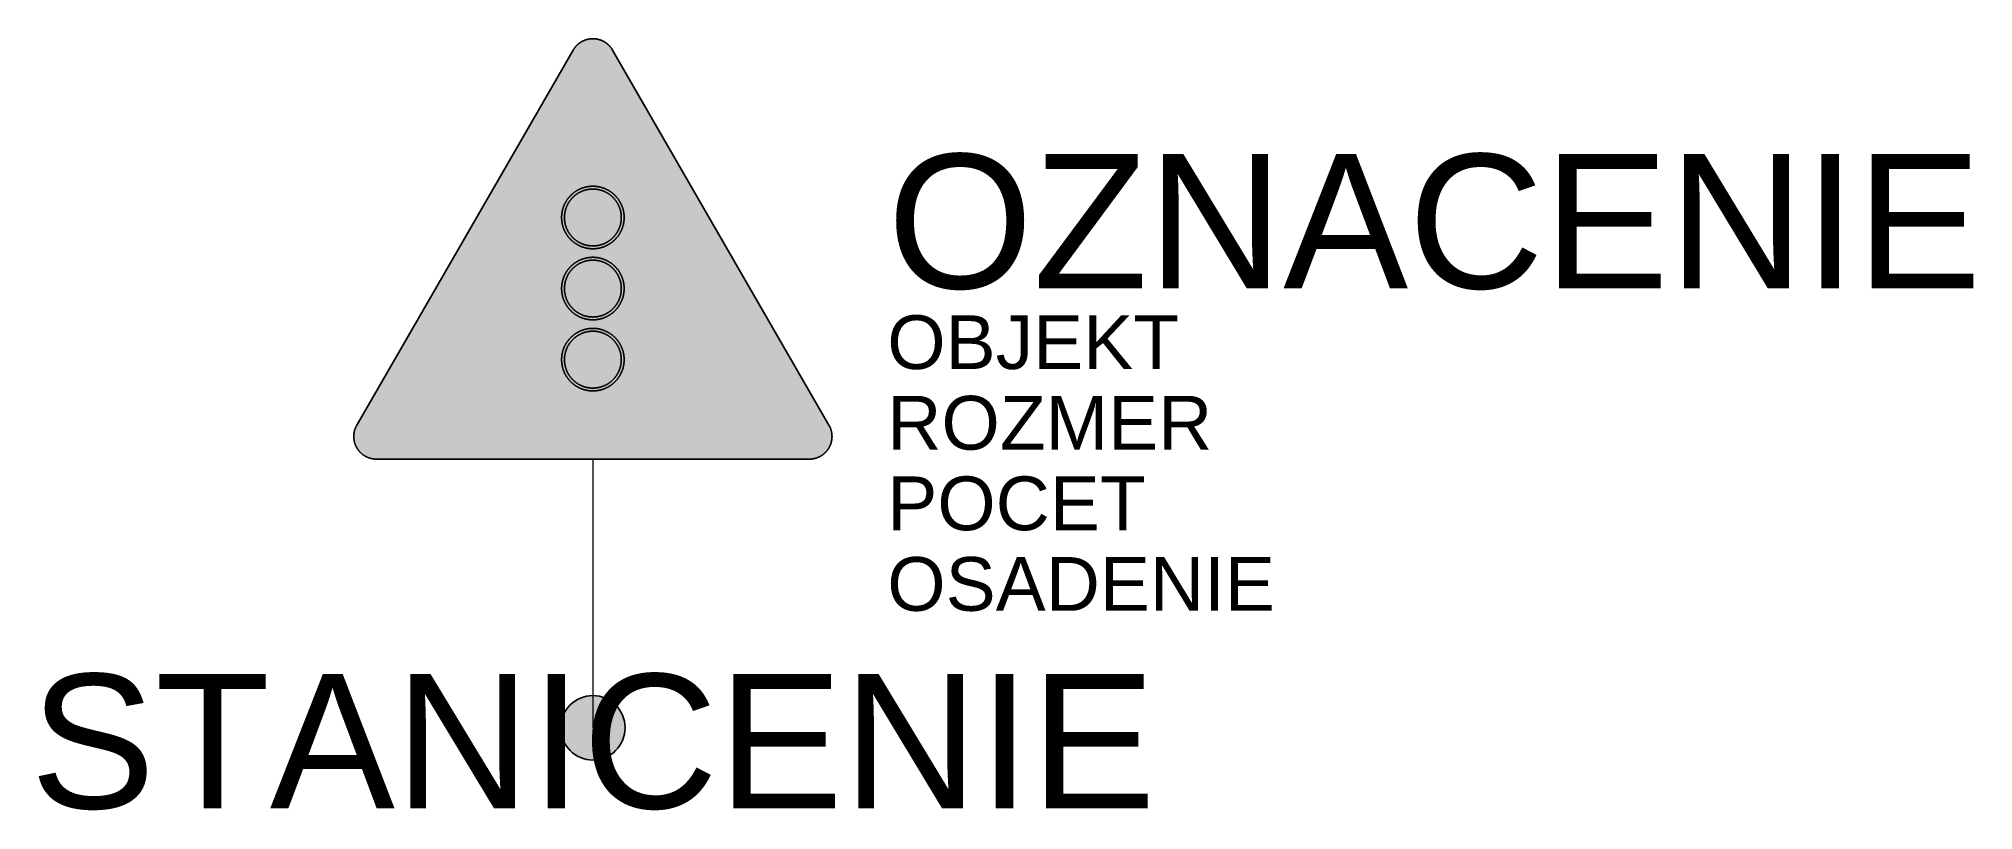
# Model space of a CAD drawing. Header units: metres. Extents: x -10.3 to 25.7, y -1.5 to 12.8.
import ezdxf
from ezdxf.enums import TextEntityAlignment as Align

# ---------------------------------------------------------------- set-up
doc = ezdxf.new("R2010")
doc.units = ezdxf.units.M
doc.layers.get('Defpoints').update_dxf_attribs({"color": 140, "lineweight": 5})
doc.styles.get("Standard").update_dxf_attribs({"font": 'arial.ttf'})

msp = doc.modelspace()

# ---------------------------------------------------------------- hatches: boundary and pattern name
at = {"true_color": 0xf1efea}
msp.add_hatch(color=7, dxfattribs=at).paths.add_polyline_path([(-4.029261, 5.000027), (-4.034526, 5.000048), (-4.039785, 5.000126), (-4.045041, 5.000279), (-4.0503, 5.000507), (-4.055481, 5.00081), (-4.06074, 5.001191), (-4.065921, 5.001572), (-4.071102, 5.002031), (-4.076283, 5.00264), (-4.081467, 5.003249), (-4.086648, 5.003858), (-4.091829, 5.00462), (-4.096935, 5.00546), (-4.102041, 5.006297), (-4.107144, 5.007212), (-4.11225, 5.008202), (-4.117356, 5.00927), (-4.122384, 5.010335), (-4.127415, 5.011556), (-4.132443, 5.012774), (-4.137474, 5.01407), (-4.142502, 5.015441), (-4.147455, 5.016812), (-4.152408, 5.018261), (-4.157361, 5.01986), (-4.162239, 5.021384), (-4.167114, 5.023061), (-4.171992, 5.024813), (-4.176867, 5.026568), (-4.18167, 5.028395), (-4.18647, 5.0303), (-4.19127, 5.032205), (-4.195995, 5.034263), (-4.200795, 5.036321), (-4.205442, 5.038379), (-4.210167, 5.040587), (-4.214817, 5.042798), (-4.219464, 5.045084), (-4.224036, 5.047445), (-4.228608, 5.049884), (-4.23318, 5.052323), (-4.237677, 5.054837), (-4.242171, 5.057429), (-4.24659, 5.060096), (-4.251012, 5.062763), (-4.255431, 5.065505), (-4.259775, 5.068247), (-4.264116, 5.071145), (-4.26846, 5.07404), (-4.272729, 5.07701), (-4.27692, 5.079983), (-4.281111, 5.083106), (-4.285302, 5.086232), (-4.289415, 5.089355), (-4.293531, 5.092631), (-4.297569, 5.09591), (-4.301607, 5.099186), (-4.30557, 5.102615), (-4.309533, 5.106044), (-4.313418, 5.109548), (-4.317228, 5.113055), (-4.321116, 5.116634), (-4.324848, 5.120294), (-4.328583, 5.124026), (-4.332315, 5.127761), (-4.335975, 5.131571), (-4.339554, 5.135381), (-4.343061, 5.139191), (-4.346565, 5.143154), (-4.349994, 5.147039), (-4.353423, 5.151077), (-4.356699, 5.15504), (-4.360053, 5.159078), (-4.363254, 5.163194), (-4.366455, 5.167307), (-4.369578, 5.171498), (-4.372626, 5.175689), (-4.375599, 5.179958), (-4.378569, 5.184149), (-4.381464, 5.188493), (-4.384362, 5.192834), (-4.387104, 5.197178), (-4.389846, 5.201597), (-4.392591, 5.206019), (-4.39518, 5.210438), (-4.397772, 5.214932), (-4.400286, 5.219429), (-4.402725, 5.224001), (-4.405164, 5.228573), (-4.407525, 5.233145), (-4.409811, 5.237792), (-4.412022, 5.242442), (-4.41423, 5.247167), (-4.416366, 5.251814), (-4.418421, 5.256614), (-4.420404, 5.261339), (-4.422384, 5.266139), (-4.424214, 5.270939), (-4.426041, 5.275742), (-4.427871, 5.280617), (-4.429548, 5.285495), (-4.431225, 5.29037), (-4.432824, 5.295248), (-4.434348, 5.300201), (-4.435797, 5.305154), (-4.437243, 5.310182), (-4.438539, 5.315135), (-4.439835, 5.320166), (-4.441131, 5.325194), (-4.442274, 5.330225), (-4.443339, 5.335253), (-4.444407, 5.340359), (-4.445397, 5.345465), (-4.446312, 5.350568), (-4.447227, 5.355674), (-4.447989, 5.360855), (-4.448751, 5.365961), (-4.449435, 5.371142), (-4.450044, 5.376326), (-4.450578, 5.381507), (-4.451037, 5.386688), (-4.451493, 5.391869), (-4.451799, 5.397128), (-4.452102, 5.402309), (-4.45233, 5.407568), (-4.452483, 5.412824), (-4.452636, 5.418083), (-4.452636, 5.423339), (-4.452636, 5.426768), (-4.452561, 5.430275), (-4.452483, 5.433779), (-4.452408, 5.437208), (-4.452255, 5.440715), (-4.452102, 5.444219), (-4.451949, 5.447648), (-4.451721, 5.451152), (-4.451493, 5.454581), (-4.451187, 5.45801), (-4.450884, 5.461517), (-4.450578, 5.464946), (-4.450197, 5.468375), (-4.449816, 5.471804), (-4.449435, 5.475308), (-4.448979, 5.478737), (-4.44852, 5.482166), (-4.448064, 5.485595), (-4.44753, 5.488949), (-4.446921, 5.492378), (-4.446387, 5.495807), (-4.445778, 5.499236), (-4.445169, 5.502587), (-4.444482, 5.506016), (-4.443798, 5.50937), (-4.443036, 5.512799), (-4.442349, 5.516153), (-4.441587, 5.519504), (-4.44075, 5.522858), (-4.43991, 5.526209), (-4.439073, 5.529563), (-4.438158, 5.532917), (-4.437321, 5.536268), (-4.436328, 5.539544), (-4.435416, 5.542898), (-4.434423, 5.546174), (-4.433358, 5.549528), (-4.432368, 5.552804), (-4.4313, 5.55608), (-4.430157, 5.559356), (-4.429014, 5.562635), (-4.427871, 5.565833), (-4.426728, 5.569112), (-4.42551, 5.572388), (-4.424289, 5.575589), (-4.422993, 5.578787), (-4.421775, 5.582066), (-4.420404, 5.585264), (-4.419108, 5.58839), (-4.417737, 5.591591), (-4.416366, 5.594789), (-4.414917, 5.597915), (-4.413468, 5.601116), (-4.412022, 5.604239), (-4.410498, 5.607362), (-4.408974, 5.610488), (-4.40745, 5.613611), (-4.405848, 5.616659), (-4.404249, 5.619785), (-4.40265, 5.622833), (-4.400973, 5.625881), (-4.399371, 5.628929), (-4.397619, 5.631977), (-4.395942, 5.635025), (-0.366591, 12.613952), (-0.364887, 12.616925), (-0.363135, 12.619898), (-0.361305, 12.622868), (-0.359478, 12.625841), (-0.357648, 12.628811), (-0.355743, 12.631709), (-0.353838, 12.634604), (-0.351933, 12.637499), (-0.350028, 12.640394), (-0.348048, 12.643214), (-0.346065, 12.646109), (-0.344085, 12.648929), (-0.342027, 12.651749), (-0.339969, 12.654491), (-0.337911, 12.657311), (-0.335778, 12.660053), (-0.333645, 12.662798), (-0.331512, 12.665465), (-0.329379, 12.668207), (-0.327168, 12.670874), (-0.324957, 12.673541), (-0.322749, 12.676208), (-0.320538, 12.6788), (-0.318252, 12.681389), (-0.315966, 12.683981), (-0.31368, 12.686573), (-0.311319, 12.689087), (-0.308955, 12.691676), (-0.306594, 12.694115), (-0.304233, 12.696629), (-0.301794, 12.699146), (-0.299355, 12.701582), (-0.296916, 12.704021), (-0.294402, 12.706385), (-0.291963, 12.708821), (-0.289449, 12.711185), (-0.286935, 12.713546), (-0.284343, 12.715832), (-0.281754, 12.718196), (-0.279237, 12.720482), (-0.27657, 12.72269), (-0.273981, 12.724976), (-0.271314, 12.727187), (-0.268647, 12.729395), (-0.26598, 12.731606), (-0.263313, 12.733739), (-0.260568, 12.735872), (-0.257826, 12.738008), (-0.255084, 12.740141), (-0.252339, 12.742199), (-0.249519, 12.744254), (-0.246702, 12.746237), (-0.243882, 12.748295), (-0.241062, 12.750275), (-0.238167, 12.752255), (-0.235272, 12.75416), (-0.232374, 12.756065), (-0.229479, 12.75797), (-0.226584, 12.759875), (-0.223611, 12.761705), (-0.220641, 12.763535), (-0.217668, 12.765287), (-0.214698, 12.767114), (-0.211725, 12.768869), (-0.208677, 12.770543), (-0.205629, 12.772298), (-0.202581, 12.773972), (-0.199533, 12.775574), (-0.196485, 12.777251), (-0.193362, 12.77885), (-0.190236, 12.780374), (-0.187188, 12.781973), (-0.184065, 12.783497), (-0.180939, 12.784946), (-0.177741, 12.78647), (-0.174615, 12.787841), (-0.171492, 12.78929), (-0.168291, 12.790661), (-0.16509, 12.792032), (-0.161889, 12.793403), (-0.158691, 12.794699), (-0.15549, 12.795995), (-0.152289, 12.797213), (-0.149013, 12.798434), (-0.145812, 12.799652), (-0.142536, 12.800873), (-0.13926, 12.802016), (-0.135981, 12.803081), (-0.132705, 12.804224), (-0.129429, 12.805292), (-0.126153, 12.806357), (-0.122877, 12.80735), (-0.119523, 12.80834), (-0.116247, 12.80933), (-0.112893, 12.810245), (-0.109542, 12.81116), (-0.106263, 12.811997), (-0.102912, 12.812912), (-0.099558, 12.813674), (-0.096207, 12.814511), (-0.092778, 12.815273), (-0.089424, 12.816035), (-0.08607, 12.816722), (-0.082641, 12.817406), (-0.07929, 12.818093), (-0.075861, 12.818702), (-0.072507, 12.819311), (-0.069078, 12.819923), (-0.065649, 12.820454), (-0.06222, 12.820988), (-0.058791, 12.821447), (-0.055362, 12.821903), (-0.051933, 12.822359), (-0.048504, 12.822818), (-0.045075, 12.823199), (-0.041646, 12.823502), (-0.038142, 12.823883), (-0.034713, 12.824189), (-0.031284, 12.824417), (-0.027777, 12.824645), (-0.024348, 12.824876), (-0.020844, 12.825026), (-0.017415, 12.825257), (-0.013911, 12.825332), (-0.010482, 12.825485), (-0.006975, 12.82556), (-0.003471, 12.82556), (-0.000042, 12.82556), (0.003465, 12.82556), (0.006969, 12.82556), (0.010398, 12.825485), (0.013902, 12.825332), (0.017409, 12.825257), (0.020838, 12.825026), (0.024342, 12.824876), (0.027771, 12.824645), (0.0312, 12.824417), (0.034707, 12.824189), (0.038136, 12.823883), (0.041565, 12.823502), (0.045069, 12.823199), (0.048498, 12.822818), (0.051927, 12.822359), (0.055356, 12.821903), (0.058785, 12.821447), (0.062214, 12.820988), (0.065643, 12.820454), (0.069072, 12.819923), (0.072426, 12.819311), (0.075855, 12.818702), (0.079284, 12.818093), (0.082635, 12.817406), (0.086064, 12.816722), (0.089418, 12.816035), (0.092769, 12.815273), (0.096123, 12.814511), (0.099477, 12.813674), (0.102828, 12.812912), (0.106182, 12.811997), (0.109533, 12.81116), (0.112887, 12.810245), (0.116241, 12.80933), (0.119517, 12.80834), (0.122868, 12.80735), (0.126147, 12.806357), (0.129423, 12.805292), (0.132699, 12.804224), (0.135975, 12.803081), (0.139251, 12.802016), (0.14253, 12.800873), (0.145728, 12.799652), (0.149007, 12.798434), (0.152205, 12.797213), (0.155484, 12.795995), (0.158682, 12.794699), (0.161883, 12.793403), (0.165084, 12.792032), (0.168207, 12.790661), (0.171408, 12.78929), (0.174609, 12.787841), (0.177732, 12.78647), (0.180858, 12.784946), (0.183981, 12.783497), (0.187107, 12.781973), (0.19023, 12.780374), (0.193353, 12.77885), (0.196401, 12.777251), (0.199449, 12.775574), (0.202575, 12.773972), (0.205623, 12.772298), (0.208593, 12.770543), (0.211641, 12.768869), (0.214689, 12.767114), (0.217662, 12.765287), (0.220635, 12.763535), (0.223605, 12.761705), (0.2265, 12.759875), (0.229473, 12.75797), (0.232368, 12.756065), (0.235263, 12.75416), (0.238161, 12.752255), (0.240978, 12.750275), (0.243876, 12.748295), (0.246693, 12.746237), (0.249438, 12.744254), (0.252258, 12.742199), (0.255, 12.740141), (0.25782, 12.738008), (0.260562, 12.735872), (0.263229, 12.733739), (0.265974, 12.731606), (0.268641, 12.729395), (0.271308, 12.727187), (0.273897, 12.724976), (0.276564, 12.72269), (0.279156, 12.720482), (0.281745, 12.718196), (0.284337, 12.715832), (0.286851, 12.713546), (0.289443, 12.711185), (0.291957, 12.708821), (0.294396, 12.706385), (0.29691, 12.704021), (0.299349, 12.701582), (0.301788, 12.699146), (0.304149, 12.696629), (0.306588, 12.694115), (0.308949, 12.691676), (0.311313, 12.689087), (0.313599, 12.686573), (0.31596, 12.683981), (0.318246, 12.681389), (0.320457, 12.6788), (0.322743, 12.676208), (0.324951, 12.673541), (0.327162, 12.670874), (0.32937, 12.668207), (0.331506, 12.665465), (0.333639, 12.662798), (0.335772, 12.660053), (0.337905, 12.657311), (0.339963, 12.654491), (0.342021, 12.651749), (0.344001, 12.648929), (0.346059, 12.646109), (0.348039, 12.643214), (0.349944, 12.640394), (0.351927, 12.637499), (0.353832, 12.634604), (0.355737, 12.631709), (0.357564, 12.628811), (0.359469, 12.625841), (0.361299, 12.622868), (0.363051, 12.619898), (0.364881, 12.616925), (0.366558, 12.613877), (4.395909, 5.635025), (4.397613, 5.631977), (4.39929, 5.628929), (4.400967, 5.625881), (4.402641, 5.622833), (4.404243, 5.619785), (4.405842, 5.616659), (4.407444, 5.613611), (4.408968, 5.610488), (4.410492, 5.607362), (4.412016, 5.604239), (4.413462, 5.601116), (4.414911, 5.597915), (4.416282, 5.594789), (4.417731, 5.591591), (4.419102, 5.58839), (4.420398, 5.585264), (4.421691, 5.582066), (4.422987, 5.578787), (4.424283, 5.575589), (4.425501, 5.572388), (4.426722, 5.569112), (4.427865, 5.565833), (4.429008, 5.562635), (4.430151, 5.559356), (4.431216, 5.55608), (4.432284, 5.552804), (4.433352, 5.549528), (4.434342, 5.546174), (4.435332, 5.542898), (4.436322, 5.539544), (4.437237, 5.536268), (4.438152, 5.532917), (4.439067, 5.529563), (4.439904, 5.526209), (4.440741, 5.522858), (4.441503, 5.519504), (4.442265, 5.516153), (4.443027, 5.512799), (4.443714, 5.50937), (4.444476, 5.506016), (4.445085, 5.502587), (4.445772, 5.499236), (4.446306, 5.495807), (4.446915, 5.492378), (4.447449, 5.488949), (4.44798, 5.485595), (4.448514, 5.482166), (4.448973, 5.478737), (4.449354, 5.475308), (4.44981, 5.471804), (4.450191, 5.468375), (4.450572, 5.464946), (4.450878, 5.461517), (4.451181, 5.45801), (4.451409, 5.454581), (4.45164, 5.451152), (4.451868, 5.447648), (4.452096, 5.444219), (4.452249, 5.440715), (4.452324, 5.437208), (4.452477, 5.433779), (4.452552, 5.430275), (4.452552, 5.426768), (4.452552, 5.423339), (4.452552, 5.418083), (4.452477, 5.412824), (4.452324, 5.407568), (4.452096, 5.402309), (4.45179, 5.397128), (4.451409, 5.391869), (4.451028, 5.386688), (4.450497, 5.381507), (4.449963, 5.376326), (4.449354, 5.371142), (4.448667, 5.365961), (4.44798, 5.360855), (4.447143, 5.355674), (4.446306, 5.350568), (4.445391, 5.345465), (4.444401, 5.340359), (4.443333, 5.335253), (4.44219, 5.330225), (4.441047, 5.325194), (4.439829, 5.320166), (4.438533, 5.315135), (4.437162, 5.310182), (4.435788, 5.305154), (4.434264, 5.300201), (4.43274, 5.295248), (4.431141, 5.29037), (4.429542, 5.285495), (4.427787, 5.280617), (4.426035, 5.275742), (4.424208, 5.270939), (4.422303, 5.266139), (4.420398, 5.261339), (4.41834, 5.256614), (4.416282, 5.251814), (4.414149, 5.247167), (4.412016, 5.242442), (4.40973, 5.237792), (4.407444, 5.233145), (4.405158, 5.228573), (4.402719, 5.224001), (4.40028, 5.219429), (4.397766, 5.214932), (4.395174, 5.210438), (4.392507, 5.206019), (4.38984, 5.201597), (4.387098, 5.197178), (4.384278, 5.192834), (4.381458, 5.188493), (4.378563, 5.184149), (4.37559, 5.179958), (4.37262, 5.175689), (4.369494, 5.171498), (4.366371, 5.167307), (4.363248, 5.163194), (4.359969, 5.159078), (4.356693, 5.15504), (4.353417, 5.151077), (4.349988, 5.147039), (4.346559, 5.143154), (4.343055, 5.139191), (4.339548, 5.135381), (4.335966, 5.131571), (4.332309, 5.127761), (4.328577, 5.124026), (4.324842, 5.120294), (4.321107, 5.116634), (4.317222, 5.113055), (4.313412, 5.109548), (4.309449, 5.106044), (4.305564, 5.102615), (4.301526, 5.099186), (4.297563, 5.09591), (4.293525, 5.092631), (4.289409, 5.089355), (4.285293, 5.086232), (4.281102, 5.083106), (4.276911, 5.079983), (4.272645, 5.07701), (4.268379, 5.07404), (4.26411, 5.071145), (4.259766, 5.068247), (4.255425, 5.065505), (4.251003, 5.062763), (4.246584, 5.060096), (4.242165, 5.057429), (4.237668, 5.054837), (4.233174, 5.052323), (4.228602, 5.049884), (4.22403, 5.047445), (4.21938, 5.045084), (4.214808, 5.042798), (4.210161, 5.040587), (4.205436, 5.038379), (4.200711, 5.036321), (4.195989, 5.034263), (4.191264, 5.032205), (4.186464, 5.0303), (4.181661, 5.028395), (4.176861, 5.026568), (4.171986, 5.024813), (4.167108, 5.023061), (4.16223, 5.021384), (4.157277, 5.01986), (4.152402, 5.018261), (4.147449, 5.016812), (4.142418, 5.015441), (4.137465, 5.01407), (4.132437, 5.012774), (4.127409, 5.011556), (4.122378, 5.010335), (4.117272, 5.00927), (4.112244, 5.008202), (4.107138, 5.007212), (4.102032, 5.006297), (4.096929, 5.00546), (4.091745, 5.00462), (4.086642, 5.003858), (4.081458, 5.003249), (4.076277, 5.00264), (4.071096, 5.002031), (4.065915, 5.001572), (4.060656, 5.001191), (4.055475, 5.00081), (4.050216, 5.000507), (4.045035, 5.000279), (4.039779, 5.000126), (4.03452, 5.000048), (4.029261, 4.999973)])
at = {"true_color": 0x9b9b9b}
h = msp.add_hatch(color=253, dxfattribs=at)
h.paths.add_polyline_path([(-4.029261, 5.158775), (-4.036128, 5.15885), (-4.042908, 5.159078), (-4.049613, 5.159537), (-4.056321, 5.160068), (-4.063026, 5.16083), (-4.069578, 5.161823), (-4.076133, 5.162888), (-4.08261, 5.164109), (-4.089009, 5.16548), (-4.095411, 5.167079), (-4.101735, 5.168756), (-4.107984, 5.170661), (-4.114155, 5.172641), (-4.120251, 5.174777), (-4.126272, 5.177063), (-4.13229, 5.179499), (-4.138158, 5.182091), (-4.144026, 5.184833), (-4.149741, 5.187653), (-4.155381, 5.190701), (-4.161018, 5.193827), (-4.166505, 5.197025), (-4.171914, 5.200454), (-4.177248, 5.203961), (-4.182432, 5.207543), (-4.187613, 5.211275), (-4.192641, 5.215163), (-4.197594, 5.219201), (-4.202472, 5.223239), (-4.207197, 5.227505), (-4.211844, 5.231774), (-4.216341, 5.236268), (-4.220835, 5.240765), (-4.225104, 5.245412), (-4.22937, 5.250215), (-4.233486, 5.255015), (-4.237446, 5.259968), (-4.241334, 5.264996), (-4.245066, 5.270177), (-4.248648, 5.275436), (-4.252155, 5.280695), (-4.255584, 5.286104), (-4.258782, 5.291666), (-4.261908, 5.297228), (-4.264956, 5.302868), (-4.267776, 5.308658), (-4.270518, 5.314451), (-4.27311, 5.320319), (-4.275546, 5.326337), (-4.277832, 5.332358), (-4.279968, 5.338454), (-4.281948, 5.344625), (-4.283853, 5.350874), (-4.28553, 5.357198), (-4.287129, 5.3636), (-4.2885, 5.369999), (-4.289721, 5.376476), (-4.290864, 5.383031), (-4.291779, 5.389661), (-4.292541, 5.396288), (-4.293072, 5.402996), (-4.293531, 5.409701), (-4.293759, 5.416481), (-4.293912, 5.423339), (-4.293834, 5.425475), (-4.293834, 5.427683), (-4.293834, 5.429816), (-4.293759, 5.432027), (-4.293684, 5.43416), (-4.293531, 5.436371), (-4.293453, 5.438504), (-4.293303, 5.440715), (-4.29315, 5.442848), (-4.292997, 5.445056), (-4.292769, 5.447192), (-4.292616, 5.449325), (-4.292388, 5.451458), (-4.29216, 5.453669), (-4.291854, 5.455802), (-4.291626, 5.457935), (-4.29132, 5.460068), (-4.291017, 5.462201), (-4.290711, 5.464337), (-4.29033, 5.46647), (-4.289949, 5.468603), (-4.289568, 5.470736), (-4.289187, 5.472869), (-4.288806, 5.475005), (-4.28835, 5.477138), (-4.287891, 5.479196), (-4.287435, 5.481329), (-4.286976, 5.483462), (-4.286445, 5.48552), (-4.285911, 5.487653), (-4.285377, 5.489711), (-4.284843, 5.491769), (-4.284309, 5.493902), (-4.2837, 5.49596), (-4.283091, 5.498015), (-4.282482, 5.500073), (-4.281873, 5.502206), (-4.281186, 5.504264), (-4.280499, 5.506247), (-4.279815, 5.508302), (-4.279128, 5.51036), (-4.278444, 5.512418), (-4.277682, 5.514476), (-4.27692, 5.516456), (-4.276158, 5.518514), (-4.275396, 5.520494), (-4.274556, 5.522477), (-4.273719, 5.524535), (-4.272879, 5.526515), (-4.272042, 5.528495), (-4.271205, 5.530478), (-4.27029, 5.532458), (-4.269375, 5.534441), (-4.26846, 5.536346), (-4.267545, 5.538326), (-4.266633, 5.540306), (-4.26564, 5.542211), (-4.26465, 5.544194), (-4.26366, 5.546099), (-4.26267, 5.548004), (-4.261602, 5.549909), (-4.260537, 5.551814), (-4.259469, 5.553719), (-4.258401, 5.555624), (-0.229092, 12.534575), (-0.22689, 12.538364), (-0.224604, 12.542096), (-0.22224, 12.545831), (-0.219801, 12.549488), (-0.217365, 12.553145), (-0.214773, 12.556727), (-0.212259, 12.560231), (-0.209592, 12.563738), (-0.206925, 12.567167), (-0.20418, 12.570518), (-0.201363, 12.573872), (-0.198543, 12.577148), (-0.195648, 12.580349), (-0.192675, 12.58355), (-0.189702, 12.586673), (-0.186654, 12.589721), (-0.183606, 12.592769), (-0.180483, 12.595742), (-0.177282, 12.598637), (-0.174081, 12.601457), (-0.170805, 12.604277), (-0.167529, 12.607019), (-0.164175, 12.609761), (-0.160824, 12.612353), (-0.157395, 12.614945), (-0.153888, 12.617459), (-0.150384, 12.619898), (-0.14688, 12.622334), (-0.143298, 12.624698), (-0.139641, 12.626984), (-0.135981, 12.629192), (-0.132324, 12.631403), (-0.128592, 12.633461), (-0.124782, 12.635519), (-0.121047, 12.637499), (-0.117162, 12.639479), (-0.113352, 12.641309), (-0.109464, 12.643139), (-0.105501, 12.644891), (-0.101616, 12.646568), (-0.097578, 12.648167), (-0.093615, 12.649691), (-0.089577, 12.651215), (-0.085539, 12.652664), (-0.081423, 12.653957), (-0.077307, 12.655253), (-0.073194, 12.656474), (-0.069078, 12.657692), (-0.064887, 12.65876), (-0.060696, 12.659825), (-0.05643, 12.66074), (-0.052239, 12.661655), (-0.04797, 12.662492), (-0.043704, 12.663179), (-0.03936, 12.663863), (-0.035094, 12.664475), (-0.03075, 12.665006), (-0.026406, 12.66554), (-0.021987, 12.665921), (-0.017643, 12.666227), (-0.013224, 12.66653), (-0.00888, 12.666683), (-0.004461, 12.666761), (-0.000042, 12.666836), (0.004377, 12.666761), (0.008799, 12.666683), (0.013218, 12.66653), (0.017637, 12.666227), (0.021981, 12.665921), (0.026325, 12.66554), (0.030666, 12.665006), (0.03501, 12.664475), (0.039354, 12.663863), (0.04362, 12.663179), (0.047889, 12.662492), (0.052155, 12.661655), (0.056424, 12.66074), (0.060615, 12.659825), (0.064881, 12.65876), (0.068997, 12.657692), (0.073188, 12.656474), (0.077301, 12.655253), (0.081417, 12.653957), (0.08553, 12.652664), (0.089571, 12.651215), (0.093609, 12.649691), (0.097572, 12.648167), (0.101532, 12.646568), (0.105495, 12.644891), (0.109458, 12.643139), (0.113343, 12.641309), (0.117153, 12.639479), (0.120963, 12.637499), (0.124773, 12.635519), (0.128583, 12.633461), (0.132243, 12.631403), (0.135975, 12.629192), (0.139632, 12.626984), (0.143214, 12.624698), (0.146796, 12.622334), (0.150378, 12.619898), (0.153882, 12.617459), (0.157311, 12.614945), (0.16074, 12.612353), (0.164169, 12.609761), (0.167523, 12.607019), (0.170799, 12.604277), (0.174075, 12.601457), (0.177276, 12.598637), (0.180477, 12.595742), (0.1836, 12.592769), (0.186648, 12.589721), (0.189696, 12.586673), (0.192669, 12.58355), (0.195639, 12.580349), (0.198537, 12.577148), (0.201354, 12.573872), (0.204174, 12.570518), (0.206919, 12.567167), (0.209586, 12.563738), (0.212253, 12.560231), (0.214842, 12.556727), (0.217356, 12.553145), (0.219795, 12.549488), (0.222234, 12.545831), (0.224595, 12.542096), (0.226881, 12.538364), (0.229167, 12.534554), (4.258443, 5.555651), (4.259463, 5.553719), (4.260528, 5.551814), (4.261596, 5.549909), (4.262664, 5.548004), (4.263654, 5.546099), (4.264644, 5.544194), (4.265634, 5.542211), (4.266549, 5.540306), (4.267539, 5.538326), (4.268454, 5.536346), (4.269369, 5.534441), (4.270284, 5.532458), (4.271196, 5.530478), (4.272036, 5.528495), (4.272873, 5.526515), (4.273713, 5.524535), (4.27455, 5.522477), (4.275312, 5.520494), (4.276149, 5.518514), (4.276911, 5.516456), (4.277673, 5.514476), (4.27836, 5.512418), (4.279122, 5.51036), (4.279809, 5.508302), (4.280493, 5.506247), (4.28118, 5.504264), (4.281789, 5.502206), (4.282476, 5.500073), (4.283085, 5.498015), (4.283694, 5.49596), (4.284228, 5.493902), (4.284837, 5.491769), (4.285371, 5.489711), (4.285905, 5.487653), (4.286436, 5.48552), (4.286895, 5.483462), (4.287429, 5.481329), (4.287885, 5.479196), (4.288341, 5.477138), (4.288722, 5.475005), (4.289181, 5.472869), (4.289562, 5.470736), (4.289943, 5.468603), (4.290324, 5.46647), (4.290627, 5.464337), (4.290933, 5.462201), (4.291239, 5.460068), (4.291542, 5.457935), (4.291848, 5.455802), (4.292076, 5.453669), (4.292304, 5.451458), (4.292532, 5.449325), (4.292763, 5.447192), (4.292913, 5.445056), (4.293144, 5.442848), (4.293294, 5.440715), (4.293372, 5.438504), (4.293525, 5.436371), (4.2936, 5.43416), (4.293675, 5.432027), (4.293753, 5.429816), (4.293828, 5.427683), (4.293828, 5.425475), (4.293828, 5.423339), (4.293753, 5.416481), (4.293525, 5.409701), (4.293066, 5.402996), (4.292457, 5.396288), (4.291695, 5.389661), (4.29078, 5.383031), (4.289715, 5.376476), (4.288494, 5.369999), (4.287048, 5.3636), (4.285524, 5.357198), (4.283769, 5.350874), (4.281942, 5.344625), (4.279959, 5.338454), (4.277751, 5.332358), (4.275465, 5.326337), (4.273026, 5.320319), (4.270434, 5.314451), (4.267767, 5.308658), (4.264872, 5.302868), (4.261902, 5.297228), (4.258776, 5.291666), (4.2555, 5.286104), (4.252146, 5.280695), (4.248642, 5.275436), (4.24506, 5.270177), (4.24125, 5.264996), (4.23744, 5.259968), (4.233402, 5.255015), (4.229286, 5.250215), (4.225095, 5.245412), (4.220754, 5.240765), (4.216332, 5.236268), (4.211838, 5.231774), (4.207188, 5.227505), (4.202388, 5.223239), (4.197588, 5.219201), (4.192635, 5.215163), (4.187529, 5.211275), (4.182423, 5.207543), (4.177167, 5.203961), (4.171833, 5.200454), (4.166421, 5.197025), (4.160937, 5.193827), (4.155372, 5.190701), (4.149735, 5.187653), (4.143942, 5.184833), (4.138152, 5.182091), (4.132284, 5.179499), (4.126266, 5.177063), (4.120245, 5.174777), (4.114149, 5.172641), (4.107978, 5.170661), (4.101729, 5.168756), (4.095405, 5.167079), (4.089003, 5.16548), (4.082601, 5.164109), (4.076124, 5.162888), (4.069572, 5.161823), (4.062942, 5.16083), (4.056312, 5.160068), (4.049607, 5.159537), (4.042902, 5.159078), (4.036119, 5.15885), (4.029261, 5.158775)])
h.paths.add_polyline_path([(-3.11268, 5.952527), (0.000015, 11.34395), (3.112755, 5.952527)], flags=16)
for points in [[(0.582099, 9.497942), (0.582051, 9.505145), (0.581898, 9.512384), (0.58167, 9.519548), (0.581364, 9.526787), (0.580908, 9.533948), (0.580449, 9.541112), (0.57984, 9.548276), (0.579231, 9.555437), (0.578469, 9.562601), (0.577632, 9.569687), (0.576717, 9.576773), (0.575649, 9.583859), (0.574584, 9.590948), (0.573363, 9.597956), (0.572145, 9.605045), (0.570774, 9.611978), (0.569325, 9.618989), (0.567801, 9.625922), (0.566202, 9.632858), (0.564525, 9.639791), (0.562695, 9.646724), (0.560868, 9.653582), (0.558963, 9.660365), (0.556905, 9.667223), (0.554772, 9.674006), (0.552636, 9.680786), (0.55035, 9.687491), (0.547989, 9.694199), (0.54555, 9.700826), (0.543036, 9.707456), (0.540444, 9.714086), (0.537777, 9.720638), (0.535035, 9.727193), (0.53214, 9.733745), (0.529245, 9.740222), (0.526272, 9.746624), (0.523149, 9.753023), (0.520023, 9.759425), (0.516822, 9.765749), (0.513471, 9.771998), (0.510117, 9.778247), (0.506613, 9.784496), (0.503106, 9.790667), (0.499527, 9.796763), (0.495792, 9.802859), (0.492057, 9.80888), (0.488172, 9.814898), (0.484287, 9.820841), (0.480246, 9.826787), (0.476208, 9.832652), (0.472095, 9.838445), (0.467826, 9.844235), (0.46356, 9.84995), (0.459216, 9.85559), (0.454719, 9.861227), (0.450225, 9.866792), (0.445653, 9.872354), (0.441003, 9.877763), (0.436281, 9.88325), (0.431478, 9.888584), (0.426603, 9.893918), (0.42165, 9.899177), (0.416619, 9.904358), (0.411591, 9.909464), (0.40641, 9.914567), (0.401229, 9.919598), (0.39597, 9.924551), (0.390636, 9.929426), (0.385302, 9.934229), (0.379893, 9.938951), (0.374406, 9.943601), (0.368919, 9.948173), (0.363279, 9.952667), (0.357717, 9.957089), (0.352002, 9.961508), (0.346287, 9.965774), (0.340497, 9.969965), (0.334704, 9.974156), (0.328839, 9.978194), (0.322893, 9.982157), (0.31695, 9.98612), (0.310932, 9.98993), (0.304911, 9.99374), (0.298815, 9.997397), (0.292719, 10.001054), (0.286548, 10.004561), (0.280299, 10.008065), (0.27405, 10.011419), (0.267801, 10.014695), (0.261477, 10.017971), (0.255075, 10.021097), (0.248676, 10.02422), (0.242274, 10.027193), (0.235797, 10.030088), (0.229245, 10.032908), (0.222768, 10.03565), (0.216138, 10.038392), (0.209586, 10.040984), (0.202878, 10.043498), (0.196251, 10.045937), (0.189543, 10.048298), (0.182838, 10.050509), (0.176058, 10.05272), (0.169275, 10.054853), (0.162492, 10.056833), (0.155634, 10.058816), (0.148776, 10.060643), (0.141843, 10.062473), (0.13491, 10.06415), (0.127974, 10.065749), (0.121041, 10.067273), (0.11403, 10.068722), (0.107097, 10.070093), (0.100008, 10.071311), (0.093, 10.072532), (0.085911, 10.073597), (0.078825, 10.074587), (0.071739, 10.07558), (0.064653, 10.076417), (0.057489, 10.077104), (0.050328, 10.077788), (0.043164, 10.078397), (0.036, 10.078856), (0.028839, 10.079237), (0.021675, 10.079618), (0.014436, 10.079846), (0.007197, 10.079921), (-0.000042, 10.079999), (-0.007281, 10.079921), (-0.014442, 10.079846), (-0.021681, 10.079618), (-0.02892, 10.079237), (-0.036084, 10.078856), (-0.043248, 10.078397), (-0.050409, 10.077788), (-0.057573, 10.077104), (-0.064659, 10.076417), (-0.071823, 10.07558), (-0.078909, 10.074587), (-0.085995, 10.073597), (-0.093006, 10.072532), (-0.100092, 10.071311), (-0.107103, 10.070093), (-0.114114, 10.068722), (-0.121122, 10.067273), (-0.128058, 10.065749), (-0.134991, 10.06415), (-0.141927, 10.062473), (-0.148785, 10.060643), (-0.155643, 10.058816), (-0.162501, 10.056833), (-0.169281, 10.054853), (-0.176064, 10.05272), (-0.182844, 10.050509), (-0.189552, 10.048298), (-0.196257, 10.045937), (-0.202962, 10.043498), (-0.209592, 10.040984), (-0.216222, 10.038392), (-0.222774, 10.03565), (-0.229326, 10.032908), (-0.235803, 10.030088), (-0.24228, 10.027193), (-0.248757, 10.02422), (-0.255159, 10.021097), (-0.261483, 10.017971), (-0.267807, 10.014695), (-0.274134, 10.011419), (-0.28038, 10.008065), (-0.286554, 10.004561), (-0.292725, 10.001054), (-0.298899, 9.997397), (-0.304917, 9.99374), (-0.311013, 9.98993), (-0.316956, 9.98612), (-0.322977, 9.982157), (-0.328845, 9.978194), (-0.334713, 9.974156), (-0.340503, 9.969965), (-0.346293, 9.965774), (-0.352008, 9.961508), (-0.357723, 9.957089), (-0.363363, 9.952667), (-0.368925, 9.948173), (-0.374412, 9.943601), (-0.379899, 9.938951), (-0.385308, 9.934229), (-0.39072, 9.929426), (-0.395976, 9.924551), (-0.401235, 9.919598), (-0.406491, 9.914567), (-0.411597, 9.909464), (-0.416703, 9.904358), (-0.421731, 9.899177), (-0.426609, 9.893918), (-0.431487, 9.888584), (-0.436287, 9.88325), (-0.441012, 9.877763), (-0.445659, 9.872354), (-0.450306, 9.866792), (-0.454803, 9.861227), (-0.459222, 9.85559), (-0.463566, 9.84995), (-0.46791, 9.844235), (-0.472101, 9.838445), (-0.476214, 9.832652), (-0.48033, 9.826787), (-0.484293, 9.820841), (-0.488178, 9.814898), (-0.492066, 9.80888), (-0.495798, 9.802859), (-0.499533, 9.796763), (-0.503115, 9.790667), (-0.506694, 9.784496), (-0.510123, 9.778247), (-0.513552, 9.771998), (-0.516831, 9.765749), (-0.520029, 9.759425), (-0.52323, 9.753023), (-0.526278, 9.746624), (-0.529251, 9.740222), (-0.532221, 9.733745), (-0.535041, 9.727193), (-0.537786, 9.720638), (-0.540453, 9.714086), (-0.543042, 9.707456), (-0.545556, 9.700826), (-0.547995, 9.694199), (-0.550359, 9.687491), (-0.552645, 9.680786), (-0.554853, 9.674006), (-0.556911, 9.667223), (-0.558969, 9.660365), (-0.560874, 9.653582), (-0.562779, 9.646724), (-0.564531, 9.639791), (-0.566208, 9.632858), (-0.567885, 9.625922), (-0.569409, 9.618989), (-0.57078, 9.611978), (-0.572151, 9.605045), (-0.573447, 9.597956), (-0.57459, 9.590948), (-0.575733, 9.583859), (-0.576723, 9.576773), (-0.577638, 9.569687), (-0.578475, 9.562601), (-0.579237, 9.555437), (-0.579924, 9.548276), (-0.580533, 9.541112), (-0.580989, 9.533948), (-0.58137, 9.526787), (-0.581676, 9.519548), (-0.581904, 9.512384), (-0.582057, 9.505145), (-0.582132, 9.497906), (-0.582057, 9.490667), (-0.581904, 9.483428), (-0.581676, 9.476267), (-0.58137, 9.469028), (-0.580989, 9.461864), (-0.580533, 9.4547), (-0.579924, 9.447539), (-0.579237, 9.440375), (-0.578475, 9.433214), (-0.577638, 9.426125), (-0.576723, 9.419039), (-0.575733, 9.411953), (-0.57459, 9.404867), (-0.573447, 9.397856), (-0.572151, 9.390845), (-0.57078, 9.383834), (-0.569409, 9.376826), (-0.567885, 9.36989), (-0.566208, 9.362957), (-0.564531, 9.356021), (-0.562779, 9.349163), (-0.560874, 9.342305), (-0.558969, 9.335447), (-0.556911, 9.328589), (-0.554853, 9.321809), (-0.552645, 9.315104), (-0.550359, 9.308321), (-0.547995, 9.301691), (-0.545556, 9.294986), (-0.543042, 9.288356), (-0.540453, 9.281726), (-0.537786, 9.275174), (-0.535041, 9.268622), (-0.532221, 9.262145), (-0.529251, 9.255668), (-0.526278, 9.249191), (-0.52323, 9.242789), (-0.520029, 9.236465), (-0.516831, 9.230141), (-0.513552, 9.223814), (-0.510123, 9.217568), (-0.506694, 9.211394), (-0.503115, 9.205223), (-0.499533, 9.199049), (-0.495798, 9.192953), (-0.492066, 9.186935), (-0.488178, 9.180914), (-0.484293, 9.174971), (-0.48033, 9.169028), (-0.476214, 9.163235), (-0.472101, 9.15737), (-0.46791, 9.151577), (-0.463566, 9.145862), (-0.459222, 9.140225), (-0.454803, 9.134585), (-0.450306, 9.129023), (-0.445659, 9.123461), (-0.441012, 9.118049), (-0.436287, 9.112562), (-0.431487, 9.107228), (-0.426609, 9.101894), (-0.421731, 9.096638), (-0.416703, 9.091457), (-0.411597, 9.086273), (-0.406491, 9.081245), (-0.401235, 9.076217), (-0.395976, 9.071264), (-0.39072, 9.066386), (-0.385308, 9.061586), (-0.379899, 9.056861), (-0.374412, 9.052214), (-0.368925, 9.047642), (-0.363363, 9.043145), (-0.357723, 9.038726), (-0.352008, 9.034307), (-0.346293, 9.030038), (-0.340503, 9.025847), (-0.334713, 9.021656), (-0.328845, 9.017618), (-0.322977, 9.013655), (-0.316956, 9.009692), (-0.311013, 9.005882), (-0.304917, 9.002072), (-0.298899, 8.998415), (-0.292725, 8.994758), (-0.286554, 8.991254), (-0.28038, 8.987825), (-0.274134, 8.984396), (-0.267807, 8.981117), (-0.261483, 8.977841), (-0.255159, 8.974718), (-0.248757, 8.97167), (-0.24228, 8.968622), (-0.235803, 8.965727), (-0.229326, 8.962907), (-0.222774, 8.960162), (-0.216222, 8.957495), (-0.209592, 8.954828), (-0.202962, 8.952314), (-0.196257, 8.949953), (-0.189552, 8.947589), (-0.182844, 8.945303), (-0.176064, 8.943095), (-0.169281, 8.940962), (-0.162501, 8.938979), (-0.155643, 8.936999), (-0.148785, 8.935169), (-0.141927, 8.933417), (-0.134991, 8.931665), (-0.128058, 8.930063), (-0.121122, 8.928539), (-0.114114, 8.927093), (-0.107103, 8.925722), (-0.100092, 8.924501), (-0.093006, 8.923283), (-0.085995, 8.922215), (-0.078909, 8.921225), (-0.071823, 8.920235), (-0.064659, 8.919395), (-0.057573, 8.918633), (-0.050409, 8.918024), (-0.043248, 8.917415), (-0.036084, 8.916959), (-0.02892, 8.9165), (-0.021681, 8.916197), (-0.014442, 8.915966), (-0.007281, 8.915891), (-0.000042, 8.915816), (0.007197, 8.915891), (0.014436, 8.915966), (0.021675, 8.916197), (0.028839, 8.9165), (0.036, 8.916959), (0.043164, 8.917415), (0.050328, 8.918024), (0.057489, 8.918633), (0.064653, 8.919395), (0.071739, 8.920235), (0.078825, 8.921225), (0.085911, 8.922215), (0.093, 8.923283), (0.100008, 8.924501), (0.107097, 8.925722), (0.11403, 8.927093), (0.121041, 8.928539), (0.127974, 8.930063), (0.13491, 8.931665), (0.141843, 8.933417), (0.148776, 8.935169), (0.155634, 8.936999), (0.162492, 8.938979), (0.169275, 8.940962), (0.176058, 8.943095), (0.182838, 8.945303), (0.189543, 8.947589), (0.196251, 8.949953), (0.202878, 8.952314), (0.209586, 8.954828), (0.216138, 8.957495), (0.222768, 8.960162), (0.229245, 8.962907), (0.235797, 8.965727), (0.242274, 8.968622), (0.248676, 8.97167), (0.255075, 8.974718), (0.261477, 8.977841), (0.267801, 8.981117), (0.27405, 8.984396), (0.280299, 8.987825), (0.286548, 8.991254), (0.292719, 8.994758), (0.298815, 8.998415), (0.304911, 9.002072), (0.310932, 9.005882), (0.31695, 9.009692), (0.322893, 9.013655), (0.328839, 9.017618), (0.334704, 9.021656), (0.340497, 9.025847), (0.346287, 9.030038), (0.352002, 9.034307), (0.357717, 9.038726), (0.363279, 9.043145), (0.368919, 9.047642), (0.374406, 9.052214), (0.379893, 9.056861), (0.385302, 9.061586), (0.390636, 9.066386), (0.39597, 9.071264), (0.401229, 9.076217), (0.40641, 9.081245), (0.411591, 9.086273), (0.416619, 9.091457), (0.42165, 9.096638), (0.426603, 9.101894), (0.431478, 9.107228), (0.436281, 9.112562), (0.441003, 9.118049), (0.445653, 9.123461), (0.450225, 9.129023), (0.454719, 9.134585), (0.459216, 9.140225), (0.46356, 9.145862), (0.467826, 9.151577), (0.472095, 9.15737), (0.476208, 9.163235), (0.480246, 9.169028), (0.484287, 9.174971), (0.488172, 9.180914), (0.492057, 9.186935), (0.495792, 9.192953), (0.499527, 9.199049), (0.503106, 9.205223), (0.506613, 9.211394), (0.510117, 9.217568), (0.513471, 9.223814), (0.516822, 9.230141), (0.520023, 9.236465), (0.523149, 9.242789), (0.526272, 9.249191), (0.529245, 9.255668), (0.53214, 9.262145), (0.535035, 9.268622), (0.537777, 9.275174), (0.540444, 9.281726), (0.543036, 9.288356), (0.54555, 9.294986), (0.547989, 9.301691), (0.55035, 9.308321), (0.552636, 9.315104), (0.554772, 9.321809), (0.556905, 9.328589), (0.558963, 9.335447), (0.560868, 9.342305), (0.562695, 9.349163), (0.564525, 9.356021), (0.566202, 9.362957), (0.567801, 9.36989), (0.569325, 9.376826), (0.570774, 9.383834), (0.572145, 9.390845), (0.573363, 9.397856), (0.574584, 9.404867), (0.575649, 9.411953), (0.576717, 9.419039), (0.577632, 9.426125), (0.578469, 9.433214), (0.579231, 9.440375), (0.57984, 9.447539), (0.580449, 9.4547), (0.580908, 9.461864), (0.581364, 9.469028), (0.58167, 9.476267), (0.581898, 9.483428), (0.582051, 9.490667), (0.582051, 9.497906)], [(0.529182, 9.497942), (0.529092, 9.504461), (0.529014, 9.511013), (0.528786, 9.517565), (0.528483, 9.52412), (0.528102, 9.530672), (0.527721, 9.537227), (0.527187, 9.543704), (0.526578, 9.550181), (0.525891, 9.556658), (0.525129, 9.563135), (0.524292, 9.569612), (0.523377, 9.576011), (0.522387, 9.582488), (0.521244, 9.58889), (0.520101, 9.595289), (0.51888, 9.601616), (0.517584, 9.60794), (0.516213, 9.614264), (0.514767, 9.620588), (0.513165, 9.626912), (0.511566, 9.633161), (0.509889, 9.63941), (0.508137, 9.645581), (0.506307, 9.65183), (0.504327, 9.658004), (0.502344, 9.6641), (0.500289, 9.670271), (0.498153, 9.676367), (0.495945, 9.682388), (0.493659, 9.688406), (0.491295, 9.694427), (0.488859, 9.700445), (0.486342, 9.706391), (0.483828, 9.712256), (0.481161, 9.718124), (0.478419, 9.723992), (0.475599, 9.72986), (0.472779, 9.73565), (0.469809, 9.741365), (0.466836, 9.74708), (0.463713, 9.752795), (0.460587, 9.758435), (0.457386, 9.763997), (0.45411, 9.769559), (0.450759, 9.775121), (0.44733, 9.780608), (0.443823, 9.786095), (0.440241, 9.791504), (0.436662, 9.796838), (0.432927, 9.802172), (0.429192, 9.807506), (0.425307, 9.812765), (0.421422, 9.817946), (0.417459, 9.823127), (0.413421, 9.828233), (0.409305, 9.833264), (0.405189, 9.838292), (0.400923, 9.843245), (0.396657, 9.848198), (0.392235, 9.853076), (0.387816, 9.857876), (0.383322, 9.862676), (0.37875, 9.867401), (0.374178, 9.872048), (0.369453, 9.876698), (0.364728, 9.88127), (0.360003, 9.885764), (0.355128, 9.890183), (0.35025, 9.894527), (0.345372, 9.898871), (0.340344, 9.903062), (0.335391, 9.907253), (0.330285, 9.911369), (0.325179, 9.915407), (0.319998, 9.91937), (0.314817, 9.923255), (0.309558, 9.927065), (0.304302, 9.930875), (0.298968, 9.934532), (0.293556, 9.938189), (0.288147, 9.941771), (0.282738, 9.9452), (0.277251, 9.948629), (0.271689, 9.951983), (0.266124, 9.955334), (0.260487, 9.958535), (0.254847, 9.961661), (0.24921, 9.964709), (0.243495, 9.967757), (0.237702, 9.970652), (0.231912, 9.973547), (0.226119, 9.976367), (0.220254, 9.979034), (0.214386, 9.981701), (0.208443, 9.98429), (0.202497, 9.986807), (0.196554, 9.989243), (0.190536, 9.991607), (0.18444, 9.993893), (0.178419, 9.996101), (0.172323, 9.998237), (0.166227, 10.000292), (0.160056, 10.002275), (0.153882, 10.00418), (0.147711, 10.006007), (0.141462, 10.007837), (0.135213, 10.009514), (0.128964, 10.011113), (0.122718, 10.012637), (0.116391, 10.014086), (0.110067, 10.015532), (0.103668, 10.016828), (0.097341, 10.018049), (0.090942, 10.019192), (0.08454, 10.020257), (0.078141, 10.021247), (0.071664, 10.022162), (0.065262, 10.023002), (0.058785, 10.023764), (0.052308, 10.024448), (0.045756, 10.025057), (0.039279, 10.025591), (0.032724, 10.02605), (0.026247, 10.026431), (0.019695, 10.026734), (0.01314, 10.026887), (0.006588, 10.02704), (-0.000042, 10.02704), (-0.006594, 10.02704), (-0.013149, 10.026887), (-0.019701, 10.026734), (-0.026253, 10.026431), (-0.032808, 10.02605), (-0.039285, 10.025591), (-0.045837, 10.025057), (-0.052314, 10.024448), (-0.058791, 10.023764), (-0.065268, 10.023002), (-0.071745, 10.022162), (-0.078147, 10.021247), (-0.084624, 10.020257), (-0.091023, 10.019192), (-0.09735, 10.018049), (-0.103749, 10.016828), (-0.110073, 10.015532), (-0.1164, 10.014086), (-0.122724, 10.012637), (-0.128973, 10.011113), (-0.135297, 10.009514), (-0.141546, 10.007837), (-0.147717, 10.006007), (-0.153888, 10.00418), (-0.160062, 10.002275), (-0.166233, 10.000292), (-0.172329, 9.998237), (-0.178425, 9.996101), (-0.184521, 9.993893), (-0.190542, 9.991607), (-0.19656, 9.989243), (-0.202506, 9.986807), (-0.208449, 9.98429), (-0.214392, 9.981701), (-0.22026, 9.979034), (-0.226128, 9.976367), (-0.231918, 9.973547), (-0.237708, 9.970652), (-0.243501, 9.967757), (-0.249216, 9.964709), (-0.254853, 9.961661), (-0.260493, 9.958535), (-0.266133, 9.955334), (-0.271695, 9.951983), (-0.277257, 9.948629), (-0.282744, 9.9452), (-0.288153, 9.941771), (-0.293565, 9.938189), (-0.298974, 9.934532), (-0.304308, 9.930875), (-0.309567, 9.927065), (-0.314823, 9.923255), (-0.320004, 9.91937), (-0.325188, 9.915407), (-0.330291, 9.911369), (-0.335397, 9.907253), (-0.340428, 9.903062), (-0.345381, 9.898871), (-0.350334, 9.894527), (-0.355209, 9.890183), (-0.360009, 9.885764), (-0.364812, 9.88127), (-0.369534, 9.876698), (-0.374184, 9.872048), (-0.378831, 9.867401), (-0.383403, 9.862676), (-0.387822, 9.857876), (-0.392319, 9.853076), (-0.396663, 9.848198), (-0.400929, 9.843245), (-0.405198, 9.838292), (-0.409311, 9.833264), (-0.413427, 9.828233), (-0.417465, 9.823127), (-0.421428, 9.817946), (-0.425313, 9.812765), (-0.429201, 9.807506), (-0.432933, 9.802172), (-0.436668, 9.796838), (-0.44025, 9.791504), (-0.443829, 9.786095), (-0.447336, 9.780608), (-0.450765, 9.775121), (-0.454116, 9.769559), (-0.457395, 9.763997), (-0.460593, 9.758435), (-0.463794, 9.752795), (-0.466842, 9.74708), (-0.469815, 9.741365), (-0.472785, 9.73565), (-0.475683, 9.72986), (-0.478425, 9.723992), (-0.481167, 9.718124), (-0.483834, 9.712256), (-0.486426, 9.706391), (-0.488865, 9.700445), (-0.491304, 9.694427), (-0.493665, 9.688406), (-0.495951, 9.682388), (-0.498162, 9.676367), (-0.50037, 9.670271), (-0.502428, 9.6641), (-0.504408, 9.658004), (-0.506313, 9.65183), (-0.508143, 9.645581), (-0.509895, 9.63941), (-0.511572, 9.633161), (-0.513249, 9.626912), (-0.514773, 9.620588), (-0.516219, 9.614264), (-0.517593, 9.60794), (-0.518886, 9.601616), (-0.520182, 9.595289), (-0.521325, 9.58889), (-0.522393, 9.582488), (-0.523383, 9.576011), (-0.524298, 9.569612), (-0.525135, 9.563135), (-0.525897, 9.556658), (-0.526584, 9.550181), (-0.527193, 9.543704), (-0.527727, 9.537227), (-0.528183, 9.530672), (-0.528564, 9.52412), (-0.528792, 9.517565), (-0.529023, 9.511013), (-0.529173, 9.504461), (-0.529173, 9.497906), (-0.529173, 9.491354), (-0.529023, 9.484799), (-0.528792, 9.478247), (-0.528564, 9.471695), (-0.528183, 9.46514), (-0.527727, 9.458588), (-0.527193, 9.452111), (-0.526584, 9.445634), (-0.525897, 9.439157), (-0.525135, 9.43268), (-0.524298, 9.426203), (-0.523383, 9.419801), (-0.522393, 9.413324), (-0.521325, 9.406925), (-0.520182, 9.400598), (-0.518886, 9.394199), (-0.517593, 9.387875), (-0.516219, 9.381548), (-0.514773, 9.375224), (-0.513249, 9.3689), (-0.511572, 9.362651), (-0.509895, 9.356402), (-0.508143, 9.350231), (-0.506313, 9.34406), (-0.504408, 9.337886), (-0.502428, 9.331715), (-0.50037, 9.325619), (-0.498162, 9.319523), (-0.495951, 9.313427), (-0.493665, 9.307406), (-0.491304, 9.301388), (-0.488865, 9.295442), (-0.486426, 9.289499), (-0.483834, 9.283556), (-0.481167, 9.277688), (-0.478425, 9.27182), (-0.475683, 9.26603), (-0.472785, 9.26024), (-0.469815, 9.254447), (-0.466842, 9.248732), (-0.463794, 9.243095), (-0.460593, 9.23738), (-0.457395, 9.231815), (-0.454116, 9.226253), (-0.450765, 9.220691), (-0.447336, 9.215204), (-0.443829, 9.209717), (-0.44025, 9.204308), (-0.436668, 9.198974), (-0.432933, 9.19364), (-0.429201, 9.188306), (-0.425313, 9.183125), (-0.421428, 9.177866), (-0.417465, 9.17276), (-0.413427, 9.167579), (-0.409311, 9.162551), (-0.405198, 9.15752), (-0.400929, 9.152567), (-0.396663, 9.147614), (-0.392319, 9.142739), (-0.387822, 9.137939), (-0.383403, 9.133136), (-0.378831, 9.128414), (-0.374184, 9.123689), (-0.369534, 9.119117), (-0.364812, 9.114545), (-0.360009, 9.110048), (-0.355209, 9.105629), (-0.350334, 9.101285), (-0.345381, 9.096941), (-0.340428, 9.09275), (-0.335397, 9.088559), (-0.330291, 9.084446), (-0.325188, 9.080408), (-0.320004, 9.076445), (-0.314823, 9.072557), (-0.309567, 9.068747), (-0.304308, 9.064937), (-0.298974, 9.06128), (-0.293565, 9.057623), (-0.288153, 9.054119), (-0.282744, 9.050612), (-0.277257, 9.047183), (-0.271695, 9.043832), (-0.266133, 9.040553), (-0.260493, 9.037277), (-0.254853, 9.034154), (-0.249216, 9.031106), (-0.243501, 9.028058), (-0.237708, 9.025163), (-0.231918, 9.022265), (-0.226128, 9.019448), (-0.22026, 9.016781), (-0.214392, 9.014114), (-0.208449, 9.011522), (-0.202506, 9.009008), (-0.19656, 9.006569), (-0.190542, 9.004208), (-0.184521, 9.001922), (-0.178425, 8.999711), (-0.172329, 8.997578), (-0.166233, 8.99552), (-0.160062, 8.99354), (-0.153888, 8.991635), (-0.147717, 8.989805), (-0.141546, 8.987975), (-0.135297, 8.986301), (-0.128973, 8.984699), (-0.122724, 8.983175), (-0.1164, 8.981729), (-0.110073, 8.98028), (-0.103749, 8.978984), (-0.09735, 8.977766), (-0.091023, 8.976623), (-0.084624, 8.975555), (-0.078147, 8.974565), (-0.071745, 8.97365), (-0.065268, 8.972813), (-0.058791, 8.971973), (-0.052314, 8.971364), (-0.045837, 8.970755), (-0.039285, 8.970221), (-0.032808, 8.969765), (-0.026253, 8.969384), (-0.019701, 8.969078), (-0.013149, 8.968925), (-0.006594, 8.968775), (-0.000042, 8.968775), (0.006588, 8.968775), (0.01314, 8.968925), (0.019695, 8.969078), (0.026247, 8.969384), (0.032724, 8.969765), (0.039279, 8.970221), (0.045756, 8.970755), (0.052308, 8.971364), (0.058785, 8.971973), (0.065262, 8.972813), (0.071664, 8.97365), (0.078141, 8.974565), (0.08454, 8.975555), (0.090942, 8.976623), (0.097341, 8.977766), (0.103668, 8.978984), (0.110067, 8.98028), (0.116391, 8.981729), (0.122718, 8.983175), (0.128964, 8.984699), (0.135213, 8.986301), (0.141462, 8.987975), (0.147711, 8.989805), (0.153882, 8.991635), (0.160056, 8.99354), (0.166227, 8.99552), (0.172323, 8.997578), (0.178419, 8.999711), (0.18444, 9.001922), (0.190536, 9.004208), (0.196554, 9.006569), (0.202497, 9.009008), (0.208443, 9.011522), (0.214386, 9.014114), (0.220254, 9.016781), (0.226119, 9.019448), (0.231912, 9.022265), (0.237702, 9.025163), (0.243495, 9.028058), (0.24921, 9.031106), (0.254847, 9.034154), (0.260487, 9.037277), (0.266124, 9.040553), (0.271689, 9.043832), (0.277251, 9.047183), (0.282738, 9.050612), (0.288147, 9.054119), (0.293556, 9.057623), (0.298968, 9.06128), (0.304302, 9.064937), (0.309558, 9.068747), (0.314817, 9.072557), (0.319998, 9.076445), (0.325179, 9.080408), (0.330285, 9.084446), (0.335391, 9.088559), (0.340344, 9.09275), (0.345372, 9.096941), (0.35025, 9.101285), (0.355128, 9.105629), (0.360003, 9.110048), (0.364728, 9.114545), (0.369453, 9.119117), (0.374178, 9.123689), (0.37875, 9.128414), (0.383322, 9.133136), (0.387816, 9.137939), (0.392235, 9.142739), (0.396657, 9.147614), (0.400923, 9.152567), (0.405189, 9.15752), (0.409305, 9.162551), (0.413421, 9.167579), (0.417459, 9.17276), (0.421422, 9.177866), (0.425307, 9.183125), (0.429192, 9.188306), (0.432927, 9.19364), (0.436662, 9.198974), (0.440241, 9.204308), (0.443823, 9.209717), (0.44733, 9.215204), (0.450759, 9.220691), (0.45411, 9.226253), (0.457386, 9.231815), (0.460587, 9.23738), (0.463713, 9.243095), (0.466836, 9.248732), (0.469809, 9.254447), (0.472779, 9.26024), (0.475599, 9.26603), (0.478419, 9.27182), (0.481161, 9.277688), (0.483828, 9.283556), (0.486342, 9.289499), (0.488859, 9.295442), (0.491295, 9.301388), (0.493659, 9.307406), (0.495945, 9.313427), (0.498153, 9.319523), (0.500289, 9.325619), (0.502344, 9.331715), (0.504327, 9.337886), (0.506307, 9.34406), (0.508137, 9.350231), (0.509889, 9.356402), (0.511566, 9.362651), (0.513165, 9.3689), (0.514767, 9.375224), (0.516213, 9.381548), (0.517584, 9.387875), (0.51888, 9.394199), (0.520101, 9.400598), (0.521244, 9.406925), (0.522387, 9.413324), (0.523377, 9.419801), (0.524292, 9.426203), (0.525129, 9.43268), (0.525891, 9.439157), (0.526578, 9.445634), (0.527187, 9.452111), (0.527721, 9.458588), (0.528102, 9.46514), (0.528483, 9.471695), (0.528786, 9.478247), (0.529014, 9.484799), (0.529092, 9.491354), (0.529167, 9.497906)], [(0.582099, 8.175026), (0.582051, 8.182238), (0.581898, 8.189477), (0.58167, 8.196638), (0.581364, 8.203877), (0.580908, 8.211041), (0.580449, 8.218205), (0.57984, 8.225366), (0.579231, 8.23253), (0.578469, 8.239691), (0.577632, 8.24678), (0.576717, 8.253866), (0.575649, 8.260952), (0.574584, 8.268038), (0.573363, 8.275049), (0.572145, 8.28206), (0.570774, 8.289071), (0.569325, 8.296079), (0.567801, 8.303015), (0.566202, 8.309948), (0.564525, 8.316884), (0.562695, 8.323817), (0.560868, 8.330675), (0.558963, 8.337458), (0.556905, 8.344316), (0.554772, 8.351096), (0.552636, 8.357879), (0.55035, 8.364584), (0.547989, 8.371289), (0.54555, 8.377919), (0.543036, 8.384549), (0.540444, 8.391179), (0.537777, 8.397731), (0.535035, 8.404283), (0.53214, 8.410838), (0.529245, 8.417315), (0.526272, 8.423714), (0.523149, 8.430116), (0.520023, 8.436518), (0.516822, 8.442842), (0.513471, 8.449091), (0.510117, 8.455337), (0.506613, 8.461586), (0.503106, 8.46776), (0.499527, 8.473856), (0.495792, 8.479952), (0.492057, 8.48597), (0.488172, 8.491991), (0.484287, 8.497934), (0.480246, 8.503877), (0.476208, 8.509745), (0.472095, 8.515535), (0.467826, 8.521328), (0.46356, 8.527043), (0.459216, 8.53268), (0.454719, 8.53832), (0.450225, 8.543882), (0.445653, 8.549444), (0.441003, 8.554856), (0.436281, 8.560265), (0.431478, 8.565677), (0.426603, 8.571011), (0.42165, 8.576267), (0.416619, 8.581448), (0.411591, 8.586554), (0.40641, 8.59166), (0.401229, 8.596688), (0.39597, 8.601641), (0.390636, 8.606519), (0.385302, 8.611319), (0.379893, 8.616044), (0.374406, 8.620691), (0.368919, 8.625263), (0.363279, 8.62976), (0.357717, 8.634179), (0.352002, 8.638598), (0.346287, 8.642867), (0.340497, 8.647058), (0.334704, 8.651249), (0.328839, 8.655287), (0.322893, 8.65925), (0.31695, 8.663213), (0.310932, 8.667023), (0.304911, 8.670833), (0.298815, 8.67449), (0.292719, 8.678147), (0.286548, 8.681651), (0.280299, 8.68508), (0.27405, 8.688509), (0.267801, 8.691788), (0.261477, 8.695064), (0.255075, 8.698187), (0.248676, 8.701235), (0.242274, 8.704283), (0.235797, 8.707178), (0.229245, 8.709998), (0.222768, 8.712743), (0.216138, 8.71541), (0.209586, 8.718077), (0.202878, 8.720591), (0.196251, 8.72303), (0.189543, 8.725316), (0.182838, 8.727602), (0.176058, 8.72981), (0.169275, 8.731943), (0.162492, 8.733926), (0.155634, 8.735906), (0.148776, 8.737736), (0.141843, 8.739488), (0.13491, 8.74124), (0.127974, 8.742842), (0.121041, 8.744366), (0.11403, 8.745812), (0.107097, 8.747108), (0.100008, 8.748404), (0.093, 8.749622), (0.085911, 8.75069), (0.078825, 8.75168), (0.071739, 8.752595), (0.064653, 8.75351), (0.057489, 8.754194), (0.050328, 8.754881), (0.043164, 8.75549), (0.036, 8.755946), (0.028839, 8.756327), (0.021675, 8.756633), (0.014436, 8.756861), (0.007197, 8.757014), (-0.000042, 8.757089), (-0.007281, 8.757014), (-0.014442, 8.756861), (-0.021681, 8.756633), (-0.02892, 8.756327), (-0.036084, 8.755946), (-0.043248, 8.75549), (-0.050409, 8.754881), (-0.057573, 8.754194), (-0.064659, 8.75351), (-0.071823, 8.752595), (-0.078909, 8.75168), (-0.085995, 8.75069), (-0.093006, 8.749622), (-0.100092, 8.748404), (-0.107103, 8.747108), (-0.114114, 8.745812), (-0.121122, 8.744366), (-0.128058, 8.742842), (-0.134991, 8.74124), (-0.141927, 8.739488), (-0.148785, 8.737736), (-0.155643, 8.735906), (-0.162501, 8.733926), (-0.169281, 8.731943), (-0.176064, 8.72981), (-0.182844, 8.727602), (-0.189552, 8.725316), (-0.196257, 8.72303), (-0.202962, 8.720591), (-0.209592, 8.718077), (-0.216222, 8.71541), (-0.222774, 8.712743), (-0.229326, 8.709998), (-0.235803, 8.707178), (-0.24228, 8.704283), (-0.248757, 8.701235), (-0.255159, 8.698187), (-0.261483, 8.695064), (-0.267807, 8.691788), (-0.274134, 8.688509), (-0.28038, 8.68508), (-0.286554, 8.681651), (-0.292725, 8.678147), (-0.298899, 8.67449), (-0.304917, 8.670833), (-0.311013, 8.667023), (-0.316956, 8.663213), (-0.322977, 8.65925), (-0.328845, 8.655287), (-0.334713, 8.651249), (-0.340503, 8.647058), (-0.346293, 8.642867), (-0.352008, 8.638598), (-0.357723, 8.634179), (-0.363363, 8.62976), (-0.368925, 8.625263), (-0.374412, 8.620691), (-0.379899, 8.616044), (-0.385308, 8.611319), (-0.39072, 8.606519), (-0.395976, 8.601641), (-0.401235, 8.596688), (-0.406491, 8.59166), (-0.411597, 8.586554), (-0.416703, 8.581448), (-0.421731, 8.576267), (-0.426609, 8.571011), (-0.431487, 8.565677), (-0.436287, 8.560265), (-0.441012, 8.554856), (-0.445659, 8.549444), (-0.450306, 8.543882), (-0.454803, 8.53832), (-0.459222, 8.53268), (-0.463566, 8.527043), (-0.46791, 8.521328), (-0.472101, 8.515535), (-0.476214, 8.509745), (-0.48033, 8.503877), (-0.484293, 8.497934), (-0.488178, 8.491991), (-0.492066, 8.48597), (-0.495798, 8.479952), (-0.499533, 8.473856), (-0.503115, 8.46776), (-0.506694, 8.461586), (-0.510123, 8.455337), (-0.513552, 8.449091), (-0.516831, 8.442842), (-0.520029, 8.436518), (-0.52323, 8.430116), (-0.526278, 8.423714), (-0.529251, 8.417315), (-0.532221, 8.410838), (-0.535041, 8.404283), (-0.537786, 8.397731), (-0.540453, 8.391179), (-0.543042, 8.384549), (-0.545556, 8.377919), (-0.547995, 8.371289), (-0.550359, 8.364584), (-0.552645, 8.357879), (-0.554853, 8.351096), (-0.556911, 8.344316), (-0.558969, 8.337458), (-0.560874, 8.330675), (-0.562779, 8.323817), (-0.564531, 8.316884), (-0.566208, 8.309948), (-0.567885, 8.303015), (-0.569409, 8.296079), (-0.57078, 8.289071), (-0.572151, 8.28206), (-0.573447, 8.275049), (-0.57459, 8.268038), (-0.575733, 8.260952), (-0.576723, 8.253866), (-0.577638, 8.24678), (-0.578475, 8.239691), (-0.579237, 8.23253), (-0.579924, 8.225366), (-0.580533, 8.218205), (-0.580989, 8.211041), (-0.58137, 8.203877), (-0.581676, 8.196638), (-0.581904, 8.189477), (-0.582057, 8.182238), (-0.582132, 8.174999), (-0.582057, 8.16776), (-0.581904, 8.160521), (-0.581676, 8.153357), (-0.58137, 8.146118), (-0.580989, 8.138957), (-0.580533, 8.131793), (-0.579924, 8.124629), (-0.579237, 8.117468), (-0.578475, 8.110304), (-0.577638, 8.103218), (-0.576723, 8.096132), (-0.575733, 8.089046), (-0.57459, 8.081957), (-0.573447, 8.074949), (-0.572151, 8.067938), (-0.57078, 8.060927), (-0.569409, 8.053916), (-0.567885, 8.046983), (-0.566208, 8.040047), (-0.564531, 8.033114), (-0.562779, 8.026256), (-0.560874, 8.019398), (-0.558969, 8.01254), (-0.556911, 8.005682), (-0.554853, 7.998899), (-0.552645, 7.992194), (-0.550359, 7.985414), (-0.547995, 7.978706), (-0.545556, 7.972079), (-0.543042, 7.965449), (-0.540453, 7.958819), (-0.537786, 7.952267), (-0.535041, 7.945712), (-0.532221, 7.939235), (-0.529251, 7.932758), (-0.526278, 7.926281), (-0.52323, 7.919882), (-0.520029, 7.913555), (-0.516831, 7.907156), (-0.513552, 7.900907), (-0.510123, 7.894658), (-0.506694, 7.888409), (-0.503115, 7.882238), (-0.499533, 7.876142), (-0.495798, 7.870046), (-0.492066, 7.864025), (-0.488178, 7.858007), (-0.484293, 7.852064), (-0.48033, 7.846118), (-0.476214, 7.840253), (-0.472101, 7.83446), (-0.46791, 7.82867), (-0.463566, 7.822955), (-0.459222, 7.817315), (-0.454803, 7.811678), (-0.450306, 7.806113), (-0.445659, 7.800551), (-0.441012, 7.795064), (-0.436287, 7.789655), (-0.431487, 7.784321), (-0.426609, 7.778987), (-0.421731, 7.773728), (-0.416703, 7.768547), (-0.411597, 7.763366), (-0.406491, 7.758338), (-0.401235, 7.753307), (-0.395976, 7.748354), (-0.39072, 7.743479), (-0.385308, 7.738676), (-0.379899, 7.733954), (-0.374412, 7.729304), (-0.368925, 7.724732), (-0.363363, 7.720238), (-0.357723, 7.715816), (-0.352008, 7.711397), (-0.346293, 7.707131), (-0.340503, 7.70294), (-0.334713, 7.698749), (-0.328845, 7.694711), (-0.322977, 7.690748), (-0.316956, 7.686785), (-0.311013, 7.682975), (-0.304917, 7.679165), (-0.298899, 7.675508), (-0.292725, 7.671851), (-0.286554, 7.668344), (-0.28038, 7.66484), (-0.274134, 7.661486), (-0.267807, 7.65821), (-0.261483, 7.654934), (-0.255159, 7.651808), (-0.248757, 7.64876), (-0.24228, 7.645712), (-0.235803, 7.642817), (-0.229326, 7.639997), (-0.222774, 7.637255), (-0.216222, 7.634513), (-0.209592, 7.631921), (-0.202962, 7.629407), (-0.196257, 7.626968), (-0.189552, 7.624607), (-0.182844, 7.622396), (-0.176064, 7.620185), (-0.169281, 7.618052), (-0.162501, 7.616072), (-0.155643, 7.614089), (-0.148785, 7.612262), (-0.141927, 7.610432), (-0.134991, 7.608755), (-0.128058, 7.607156), (-0.121122, 7.605632), (-0.114114, 7.604183), (-0.107103, 7.602812), (-0.100092, 7.601594), (-0.093006, 7.600373), (-0.085995, 7.599308), (-0.078909, 7.59824), (-0.071823, 7.597325), (-0.064659, 7.596488), (-0.057573, 7.595726), (-0.050409, 7.595117), (-0.043248, 7.594508), (-0.036084, 7.594049), (-0.02892, 7.593593), (-0.021681, 7.593287), (-0.014442, 7.593059), (-0.007281, 7.592984), (-0.000042, 7.592906), (0.007197, 7.592984), (0.014436, 7.593059), (0.021675, 7.593287), (0.028839, 7.593593), (0.036, 7.594049), (0.043164, 7.594508), (0.050328, 7.595117), (0.057489, 7.595726), (0.064653, 7.596488), (0.071739, 7.597325), (0.078825, 7.59824), (0.085911, 7.599308), (0.093, 7.600373), (0.100008, 7.601594), (0.107097, 7.602812), (0.11403, 7.604183), (0.121041, 7.605632), (0.127974, 7.607156), (0.13491, 7.608755), (0.141843, 7.610432), (0.148776, 7.612262), (0.155634, 7.614089), (0.162492, 7.616072), (0.169275, 7.618052), (0.176058, 7.620185), (0.182838, 7.622396), (0.189543, 7.624607), (0.196251, 7.626968), (0.202878, 7.629407), (0.209586, 7.631921), (0.216138, 7.634513), (0.222768, 7.637255), (0.229245, 7.639997), (0.235797, 7.642817), (0.242274, 7.645712), (0.248676, 7.64876), (0.255075, 7.651808), (0.261477, 7.654934), (0.267801, 7.65821), (0.27405, 7.661486), (0.280299, 7.66484), (0.286548, 7.668344), (0.292719, 7.671851), (0.298815, 7.675508), (0.304911, 7.679165), (0.310932, 7.682975), (0.31695, 7.686785), (0.322893, 7.690748), (0.328839, 7.694711), (0.334704, 7.698749), (0.340497, 7.70294), (0.346287, 7.707131), (0.352002, 7.711397), (0.357717, 7.715816), (0.363279, 7.720238), (0.368919, 7.724732), (0.374406, 7.729304), (0.379893, 7.733954), (0.385302, 7.738676), (0.390636, 7.743479), (0.39597, 7.748354), (0.401229, 7.753307), (0.40641, 7.758338), (0.411591, 7.763366), (0.416619, 7.768547), (0.42165, 7.773728), (0.426603, 7.778987), (0.431478, 7.784321), (0.436281, 7.789655), (0.441003, 7.795064), (0.445653, 7.800551), (0.450225, 7.806113), (0.454719, 7.811678), (0.459216, 7.817315), (0.46356, 7.822955), (0.467826, 7.82867), (0.472095, 7.83446), (0.476208, 7.840253), (0.480246, 7.846118), (0.484287, 7.852064), (0.488172, 7.858007), (0.492057, 7.864025), (0.495792, 7.870046), (0.499527, 7.876142), (0.503106, 7.882238), (0.506613, 7.888409), (0.510117, 7.894658), (0.513471, 7.900907), (0.516822, 7.907156), (0.520023, 7.913555), (0.523149, 7.919882), (0.526272, 7.926281), (0.529245, 7.932758), (0.53214, 7.939235), (0.535035, 7.945712), (0.537777, 7.952267), (0.540444, 7.958819), (0.543036, 7.965449), (0.54555, 7.972079), (0.547989, 7.978706), (0.55035, 7.985414), (0.552636, 7.992194), (0.554772, 7.998899), (0.556905, 8.005682), (0.558963, 8.01254), (0.560868, 8.019398), (0.562695, 8.026256), (0.564525, 8.033114), (0.566202, 8.040047), (0.567801, 8.046983), (0.569325, 8.053916), (0.570774, 8.060927), (0.572145, 8.067938), (0.573363, 8.074949), (0.574584, 8.081957), (0.575649, 8.089046), (0.576717, 8.096132), (0.577632, 8.103218), (0.578469, 8.110304), (0.579231, 8.117468), (0.57984, 8.124629), (0.580449, 8.131793), (0.580908, 8.138957), (0.581364, 8.146118), (0.58167, 8.153357), (0.581898, 8.160521), (0.582051, 8.16776), (0.582051, 8.174999)], [(0.529182, 8.175026), (0.529092, 8.181551), (0.529014, 8.188106), (0.528786, 8.194658), (0.528483, 8.20121), (0.528102, 8.207765), (0.527721, 8.214317), (0.527187, 8.220794), (0.526578, 8.227271), (0.525891, 8.233748), (0.525129, 8.240225), (0.524292, 8.246702), (0.523377, 8.253104), (0.522387, 8.259581), (0.521244, 8.26598), (0.520101, 8.272307), (0.51888, 8.278706), (0.517584, 8.28503), (0.516213, 8.291357), (0.514767, 8.297681), (0.513165, 8.304005), (0.511566, 8.310254), (0.509889, 8.316503), (0.508137, 8.322674), (0.506307, 8.328923), (0.504327, 8.335094), (0.502344, 8.34119), (0.500289, 8.347286), (0.498153, 8.353382), (0.495945, 8.359478), (0.493659, 8.365499), (0.491295, 8.371517), (0.488859, 8.377463), (0.486342, 8.383481), (0.483828, 8.389349), (0.481161, 8.395217), (0.478419, 8.401085), (0.475599, 8.40695), (0.472779, 8.412743), (0.469809, 8.418458), (0.466836, 8.424173), (0.463713, 8.429888), (0.460587, 8.435525), (0.457386, 8.44109), (0.45411, 8.446652), (0.450759, 8.452214), (0.44733, 8.457701), (0.443823, 8.463188), (0.440241, 8.468597), (0.436662, 8.473931), (0.432927, 8.479265), (0.429192, 8.484599), (0.425307, 8.48978), (0.421422, 8.495039), (0.417459, 8.500145), (0.413421, 8.505248), (0.409305, 8.510354), (0.405189, 8.515385), (0.400923, 8.520338), (0.396657, 8.525291), (0.392235, 8.530166), (0.387816, 8.534966), (0.383322, 8.539769), (0.37875, 8.544491), (0.374178, 8.549141), (0.369453, 8.553788), (0.364728, 8.55836), (0.360003, 8.562857), (0.355128, 8.567276), (0.35025, 8.57162), (0.345372, 8.575886), (0.340344, 8.580155), (0.335391, 8.584346), (0.330285, 8.588384), (0.325179, 8.592422), (0.319998, 8.59646), (0.314817, 8.600348), (0.309558, 8.604158), (0.304302, 8.60789), (0.298968, 8.611625), (0.293556, 8.615282), (0.288147, 8.618786), (0.282738, 8.622293), (0.277251, 8.625722), (0.271689, 8.629073), (0.266124, 8.632352), (0.260487, 8.635628), (0.254847, 8.638751), (0.24921, 8.641799), (0.243495, 8.644847), (0.237702, 8.647742), (0.231912, 8.65064), (0.226119, 8.653457), (0.220254, 8.656124), (0.214386, 8.658791), (0.208443, 8.661383), (0.202497, 8.663897), (0.196554, 8.666336), (0.190536, 8.668697), (0.18444, 8.670983), (0.178419, 8.673194), (0.172323, 8.675327), (0.166227, 8.677385), (0.160056, 8.679365), (0.153882, 8.68127), (0.147711, 8.6831), (0.141462, 8.68493), (0.135213, 8.686604), (0.128964, 8.688206), (0.122718, 8.68973), (0.116391, 8.691176), (0.110067, 8.69255), (0.103668, 8.693921), (0.097341, 8.695139), (0.090942, 8.696282), (0.08454, 8.69735), (0.078141, 8.69834), (0.071664, 8.699255), (0.065262, 8.700092), (0.058785, 8.700854), (0.052308, 8.701541), (0.045756, 8.70215), (0.039279, 8.702684), (0.032724, 8.70314), (0.026247, 8.703521), (0.019695, 8.703827), (0.01314, 8.70398), (0.006588, 8.70413), (-0.000042, 8.70413), (-0.006594, 8.70413), (-0.013149, 8.70398), (-0.019701, 8.703827), (-0.026253, 8.703521), (-0.032808, 8.70314), (-0.039285, 8.702684), (-0.045837, 8.70215), (-0.052314, 8.701541), (-0.058791, 8.700854), (-0.065268, 8.700092), (-0.071745, 8.699255), (-0.078147, 8.69834), (-0.084624, 8.69735), (-0.091023, 8.696282), (-0.09735, 8.695139), (-0.103749, 8.693921), (-0.110073, 8.69255), (-0.1164, 8.691176), (-0.122724, 8.68973), (-0.128973, 8.688206), (-0.135297, 8.686604), (-0.141546, 8.68493), (-0.147717, 8.6831), (-0.153888, 8.68127), (-0.160062, 8.679365), (-0.166233, 8.677385), (-0.172329, 8.675327), (-0.178425, 8.673194), (-0.184521, 8.670983), (-0.190542, 8.668697), (-0.19656, 8.666336), (-0.202506, 8.663897), (-0.208449, 8.661383), (-0.214392, 8.658791), (-0.22026, 8.656124), (-0.226128, 8.653457), (-0.231918, 8.65064), (-0.237708, 8.647742), (-0.243501, 8.644847), (-0.249216, 8.641799), (-0.254853, 8.638751), (-0.260493, 8.635628), (-0.266133, 8.632352), (-0.271695, 8.629073), (-0.277257, 8.625722), (-0.282744, 8.622293), (-0.288153, 8.618786), (-0.293565, 8.615282), (-0.298974, 8.611625), (-0.304308, 8.60789), (-0.309567, 8.604158), (-0.314823, 8.600348), (-0.320004, 8.59646), (-0.325188, 8.592422), (-0.330291, 8.588384), (-0.335397, 8.584346), (-0.340428, 8.580155), (-0.345381, 8.575886), (-0.350334, 8.57162), (-0.355209, 8.567276), (-0.360009, 8.562857), (-0.364812, 8.55836), (-0.369534, 8.553788), (-0.374184, 8.549141), (-0.378831, 8.544491), (-0.383403, 8.539769), (-0.387822, 8.534966), (-0.392319, 8.530166), (-0.396663, 8.525291), (-0.400929, 8.520338), (-0.405198, 8.515385), (-0.409311, 8.510354), (-0.413427, 8.505248), (-0.417465, 8.500145), (-0.421428, 8.495039), (-0.425313, 8.48978), (-0.429201, 8.484599), (-0.432933, 8.479265), (-0.436668, 8.473931), (-0.44025, 8.468597), (-0.443829, 8.463188), (-0.447336, 8.457701), (-0.450765, 8.452214), (-0.454116, 8.446652), (-0.457395, 8.44109), (-0.460593, 8.435525), (-0.463794, 8.429888), (-0.466842, 8.424173), (-0.469815, 8.418458), (-0.472785, 8.412743), (-0.475683, 8.40695), (-0.478425, 8.401085), (-0.481167, 8.395217), (-0.483834, 8.389349), (-0.486426, 8.383481), (-0.488865, 8.377463), (-0.491304, 8.371517), (-0.493665, 8.365499), (-0.495951, 8.359478), (-0.498162, 8.353382), (-0.50037, 8.347286), (-0.502428, 8.34119), (-0.504408, 8.335094), (-0.506313, 8.328923), (-0.508143, 8.322674), (-0.509895, 8.316503), (-0.511572, 8.310254), (-0.513249, 8.304005), (-0.514773, 8.297681), (-0.516219, 8.291357), (-0.517593, 8.28503), (-0.518886, 8.278706), (-0.520182, 8.272307), (-0.521325, 8.26598), (-0.522393, 8.259581), (-0.523383, 8.253104), (-0.524298, 8.246702), (-0.525135, 8.240225), (-0.525897, 8.233748), (-0.526584, 8.227271), (-0.527193, 8.220794), (-0.527727, 8.214317), (-0.528183, 8.207765), (-0.528564, 8.20121), (-0.528792, 8.194658), (-0.529023, 8.188106), (-0.529173, 8.181551), (-0.529173, 8.174999), (-0.529173, 8.168444), (-0.529023, 8.161817), (-0.528792, 8.155262), (-0.528564, 8.148785), (-0.528183, 8.142233), (-0.527727, 8.135678), (-0.527193, 8.129201), (-0.526584, 8.122724), (-0.525897, 8.116247), (-0.525135, 8.10977), (-0.524298, 8.103293), (-0.523383, 8.096894), (-0.522393, 8.090417), (-0.521325, 8.084015), (-0.520182, 8.077616), (-0.518886, 8.071289), (-0.517593, 8.064965), (-0.516219, 8.058641), (-0.514773, 8.052317), (-0.513249, 8.045993), (-0.511572, 8.039744), (-0.509895, 8.033495), (-0.508143, 8.027324), (-0.506313, 8.021075), (-0.504408, 8.014901), (-0.502428, 8.008805), (-0.50037, 8.002709), (-0.498162, 7.996613), (-0.495951, 7.990517), (-0.493665, 7.984499), (-0.491304, 7.978478), (-0.488865, 7.972535), (-0.486426, 7.966592), (-0.483834, 7.960649), (-0.481167, 7.954781), (-0.478425, 7.948913), (-0.475683, 7.943045), (-0.472785, 7.937255), (-0.469815, 7.93154), (-0.466842, 7.925825), (-0.463794, 7.92011), (-0.460593, 7.91447), (-0.457395, 7.908908), (-0.454116, 7.903346), (-0.450765, 7.897784), (-0.447336, 7.892297), (-0.443829, 7.88681), (-0.44025, 7.881401), (-0.436668, 7.876067), (-0.432933, 7.870733), (-0.429201, 7.865399), (-0.425313, 7.86014), (-0.421428, 7.854959), (-0.417465, 7.849778), (-0.413427, 7.844672), (-0.409311, 7.839641), (-0.405198, 7.834613), (-0.400929, 7.82966), (-0.396663, 7.824707), (-0.392319, 7.819829), (-0.387822, 7.815029), (-0.383403, 7.810229), (-0.378831, 7.805504), (-0.374184, 7.800779), (-0.369534, 7.796207), (-0.364812, 7.791635), (-0.360009, 7.787141), (-0.355209, 7.782722), (-0.350334, 7.778378), (-0.345381, 7.774034), (-0.340428, 7.769843), (-0.335397, 7.765652), (-0.330291, 7.761536), (-0.325188, 7.757498), (-0.320004, 7.753535), (-0.314823, 7.74965), (-0.309567, 7.74584), (-0.304308, 7.74203), (-0.298974, 7.738373), (-0.293565, 7.734716), (-0.288153, 7.731134), (-0.282744, 7.727705), (-0.277257, 7.724276), (-0.271695, 7.720922), (-0.266133, 7.717571), (-0.260493, 7.71437), (-0.254853, 7.711244), (-0.249216, 7.708196), (-0.243501, 7.705148), (-0.237708, 7.702253), (-0.231918, 7.699358), (-0.226128, 7.696538), (-0.22026, 7.693871), (-0.214392, 7.691204), (-0.208449, 7.688615), (-0.202506, 7.686098), (-0.19656, 7.683662), (-0.190542, 7.681298), (-0.184521, 7.679012), (-0.178425, 7.676804), (-0.172329, 7.674668), (-0.166233, 7.672613), (-0.160062, 7.67063), (-0.153888, 7.668725), (-0.147717, 7.66682), (-0.141546, 7.665068), (-0.135297, 7.663391), (-0.128973, 7.661792), (-0.122724, 7.660268), (-0.1164, 7.658744), (-0.110073, 7.657373), (-0.103749, 7.656077), (-0.09735, 7.654856), (-0.091023, 7.653713), (-0.084624, 7.652648), (-0.078147, 7.651658), (-0.071745, 7.650665), (-0.065268, 7.649828), (-0.058791, 7.649066), (-0.052314, 7.648379), (-0.045837, 7.64777), (-0.039285, 7.647314), (-0.032808, 7.646855), (-0.026253, 7.646474), (-0.019701, 7.646171), (-0.013149, 7.646018), (-0.006594, 7.645865), (-0.000042, 7.64579), (0.006588, 7.645865), (0.01314, 7.646018), (0.019695, 7.646171), (0.026247, 7.646474), (0.032724, 7.646855), (0.039279, 7.647314), (0.045756, 7.64777), (0.052308, 7.648379), (0.058785, 7.649066), (0.065262, 7.649828), (0.071664, 7.650665), (0.078141, 7.651658), (0.08454, 7.652648), (0.090942, 7.653713), (0.097341, 7.654856), (0.103668, 7.656077), (0.110067, 7.657373), (0.116391, 7.658744), (0.122718, 7.660268), (0.128964, 7.661792), (0.135213, 7.663391), (0.141462, 7.665068), (0.147711, 7.66682), (0.153882, 7.668725), (0.160056, 7.67063), (0.166227, 7.672613), (0.172323, 7.674668), (0.178419, 7.676804), (0.18444, 7.679012), (0.190536, 7.681298), (0.196554, 7.683662), (0.202497, 7.686098), (0.208443, 7.688615), (0.214386, 7.691204), (0.220254, 7.693871), (0.226119, 7.696538), (0.231912, 7.699358), (0.237702, 7.702253), (0.243495, 7.705148), (0.24921, 7.708196), (0.254847, 7.711244), (0.260487, 7.71437), (0.266124, 7.717571), (0.271689, 7.720922), (0.277251, 7.724276), (0.282738, 7.727705), (0.288147, 7.731134), (0.293556, 7.734716), (0.298968, 7.738373), (0.304302, 7.74203), (0.309558, 7.74584), (0.314817, 7.74965), (0.319998, 7.753535), (0.325179, 7.757498), (0.330285, 7.761536), (0.335391, 7.765652), (0.340344, 7.769843), (0.345372, 7.774034), (0.35025, 7.778378), (0.355128, 7.782722), (0.360003, 7.787141), (0.364728, 7.791635), (0.369453, 7.796207), (0.374178, 7.800779), (0.37875, 7.805504), (0.383322, 7.810229), (0.387816, 7.815029), (0.392235, 7.819829), (0.396657, 7.824707), (0.400923, 7.82966), (0.405189, 7.834613), (0.409305, 7.839641), (0.413421, 7.844672), (0.417459, 7.849778), (0.421422, 7.854959), (0.425307, 7.86014), (0.429192, 7.865399), (0.432927, 7.870733), (0.436662, 7.876067), (0.440241, 7.881401), (0.443823, 7.88681), (0.44733, 7.892297), (0.450759, 7.897784), (0.45411, 7.903346), (0.457386, 7.908908), (0.460587, 7.91447), (0.463713, 7.92011), (0.466836, 7.925825), (0.469809, 7.93154), (0.472779, 7.937255), (0.475599, 7.943045), (0.478419, 7.948913), (0.481161, 7.954781), (0.483828, 7.960649), (0.486342, 7.966592), (0.488859, 7.972535), (0.491295, 7.978478), (0.493659, 7.984499), (0.495945, 7.990517), (0.498153, 7.996613), (0.500289, 8.002709), (0.502344, 8.008805), (0.504327, 8.014901), (0.506307, 8.021075), (0.508137, 8.027324), (0.509889, 8.033495), (0.511566, 8.039744), (0.513165, 8.045993), (0.514767, 8.052317), (0.516213, 8.058641), (0.517584, 8.064965), (0.51888, 8.071289), (0.520101, 8.077616), (0.521244, 8.084015), (0.522387, 8.090417), (0.523377, 8.096894), (0.524292, 8.103293), (0.525129, 8.10977), (0.525891, 8.116247), (0.526578, 8.122724), (0.527187, 8.129201), (0.527721, 8.135678), (0.528102, 8.142233), (0.528483, 8.148785), (0.528786, 8.155262), (0.529014, 8.161817), (0.529092, 8.168444), (0.529167, 8.174999)], [(0.582099, 6.85211), (0.582051, 6.859328), (0.581898, 6.866492), (0.58167, 6.873731), (0.581364, 6.88097), (0.580908, 6.888134), (0.580449, 6.895295), (0.57984, 6.902459), (0.579231, 6.90962), (0.578469, 6.916709), (0.577632, 6.92387), (0.576717, 6.930956), (0.575649, 6.938045), (0.574584, 6.945131), (0.573363, 6.952142), (0.572145, 6.95915), (0.570774, 6.966161), (0.569325, 6.973172), (0.567801, 6.980105), (0.566202, 6.987041), (0.564525, 6.993974), (0.562695, 7.000832), (0.560868, 7.00769), (0.558963, 7.014548), (0.556905, 7.021406), (0.554772, 7.028189), (0.552636, 7.034894), (0.55035, 7.041677), (0.547989, 7.048382), (0.54555, 7.055012), (0.543036, 7.061639), (0.540444, 7.068269), (0.537777, 7.074824), (0.535035, 7.081376), (0.53214, 7.087928), (0.529245, 7.09433), (0.526272, 7.100807), (0.523149, 7.107209), (0.520023, 7.113533), (0.516822, 7.119857), (0.513471, 7.126181), (0.510117, 7.13243), (0.506613, 7.138679), (0.503106, 7.144775), (0.499527, 7.150946), (0.495792, 7.157042), (0.492057, 7.163063), (0.488172, 7.169081), (0.484287, 7.175027), (0.480246, 7.180892), (0.476208, 7.18676), (0.472095, 7.192628), (0.467826, 7.198343), (0.46356, 7.204133), (0.459216, 7.209773), (0.454719, 7.215413), (0.450225, 7.220975), (0.445653, 7.226462), (0.441003, 7.231946), (0.436281, 7.237358), (0.431478, 7.242767), (0.426603, 7.248026), (0.42165, 7.253282), (0.416619, 7.258541), (0.411591, 7.263647), (0.40641, 7.268753), (0.401229, 7.273781), (0.39597, 7.278659), (0.390636, 7.283534), (0.385302, 7.288334), (0.379893, 7.293059), (0.374406, 7.297784), (0.368919, 7.302356), (0.363279, 7.306853), (0.357717, 7.311272), (0.352002, 7.315616), (0.346287, 7.319957), (0.340497, 7.324148), (0.334704, 7.328264), (0.328839, 7.33238), (0.322893, 7.33634), (0.31695, 7.340303), (0.310932, 7.344113), (0.304911, 7.347923), (0.298815, 7.35158), (0.292719, 7.355162), (0.286548, 7.358744), (0.280299, 7.362173), (0.27405, 7.365602), (0.267801, 7.368878), (0.261477, 7.372154), (0.255075, 7.37528), (0.248676, 7.378328), (0.242274, 7.381376), (0.235797, 7.384271), (0.229245, 7.387091), (0.222768, 7.389833), (0.216138, 7.3925), (0.209586, 7.395092), (0.202878, 7.397606), (0.196251, 7.400045), (0.189543, 7.402406), (0.182838, 7.404692), (0.176058, 7.406903), (0.169275, 7.409036), (0.162492, 7.411016), (0.155634, 7.412999), (0.148776, 7.414826), (0.141843, 7.416581), (0.13491, 7.418333), (0.127974, 7.419932), (0.121041, 7.421456), (0.11403, 7.422905), (0.107097, 7.424201), (0.100008, 7.425494), (0.093, 7.426715), (0.085911, 7.42778), (0.078825, 7.428773), (0.071739, 7.429685), (0.064653, 7.430525), (0.057489, 7.431287), (0.050328, 7.431971), (0.043164, 7.432583), (0.036, 7.433039), (0.028839, 7.43342), (0.021675, 7.433726), (0.014436, 7.433954), (0.007197, 7.434107), (-0.000042, 7.434182), (-0.007281, 7.434107), (-0.014442, 7.433954), (-0.021681, 7.433726), (-0.02892, 7.43342), (-0.036084, 7.433039), (-0.043248, 7.432583), (-0.050409, 7.431971), (-0.057573, 7.431287), (-0.064659, 7.430525), (-0.071823, 7.429685), (-0.078909, 7.428773), (-0.085995, 7.42778), (-0.093006, 7.426715), (-0.100092, 7.425494), (-0.107103, 7.424201), (-0.114114, 7.422905), (-0.121122, 7.421456), (-0.128058, 7.419932), (-0.134991, 7.418333), (-0.141927, 7.416581), (-0.148785, 7.414826), (-0.155643, 7.412999), (-0.162501, 7.411016), (-0.169281, 7.409036), (-0.176064, 7.406903), (-0.182844, 7.404692), (-0.189552, 7.402406), (-0.196257, 7.400045), (-0.202962, 7.397606), (-0.209592, 7.395092), (-0.216222, 7.3925), (-0.222774, 7.389833), (-0.229326, 7.387091), (-0.235803, 7.384271), (-0.24228, 7.381376), (-0.248757, 7.378328), (-0.255159, 7.37528), (-0.261483, 7.372154), (-0.267807, 7.368878), (-0.274134, 7.365602), (-0.28038, 7.362173), (-0.286554, 7.358744), (-0.292725, 7.355162), (-0.298899, 7.35158), (-0.304917, 7.347923), (-0.311013, 7.344113), (-0.316956, 7.340303), (-0.322977, 7.33634), (-0.328845, 7.33238), (-0.334713, 7.328264), (-0.340503, 7.324148), (-0.346293, 7.319957), (-0.352008, 7.315616), (-0.357723, 7.311272), (-0.363363, 7.306853), (-0.368925, 7.302356), (-0.374412, 7.297784), (-0.379899, 7.293059), (-0.385308, 7.288334), (-0.39072, 7.283534), (-0.395976, 7.278659), (-0.401235, 7.273781), (-0.406491, 7.268753), (-0.411597, 7.263647), (-0.416703, 7.258541), (-0.421731, 7.253282), (-0.426609, 7.248026), (-0.431487, 7.242767), (-0.436287, 7.237358), (-0.441012, 7.231946), (-0.445659, 7.226462), (-0.450306, 7.220975), (-0.454803, 7.215413), (-0.459222, 7.209773), (-0.463566, 7.204133), (-0.46791, 7.198343), (-0.472101, 7.192628), (-0.476214, 7.18676), (-0.48033, 7.180892), (-0.484293, 7.175027), (-0.488178, 7.169081), (-0.492066, 7.163063), (-0.495798, 7.157042), (-0.499533, 7.150946), (-0.503115, 7.144775), (-0.506694, 7.138679), (-0.510123, 7.13243), (-0.513552, 7.126181), (-0.516831, 7.119857), (-0.520029, 7.113533), (-0.52323, 7.107209), (-0.526278, 7.100807), (-0.529251, 7.09433), (-0.532221, 7.087928), (-0.535041, 7.081376), (-0.537786, 7.074824), (-0.540453, 7.068269), (-0.543042, 7.061639), (-0.545556, 7.055012), (-0.547995, 7.048382), (-0.550359, 7.041677), (-0.552645, 7.034894), (-0.554853, 7.028189), (-0.556911, 7.021406), (-0.558969, 7.014548), (-0.560874, 7.00769), (-0.562779, 7.000832), (-0.564531, 6.993974), (-0.566208, 6.987041), (-0.567885, 6.980105), (-0.569409, 6.973172), (-0.57078, 6.966161), (-0.572151, 6.95915), (-0.573447, 6.952142), (-0.57459, 6.945131), (-0.575733, 6.938045), (-0.576723, 6.930956), (-0.577638, 6.92387), (-0.578475, 6.916709), (-0.579237, 6.90962), (-0.579924, 6.902459), (-0.580533, 6.895295), (-0.580989, 6.888134), (-0.58137, 6.88097), (-0.581676, 6.873731), (-0.581904, 6.866492), (-0.582057, 6.859328), (-0.582132, 6.852089), (-0.582057, 6.84485), (-0.581904, 6.837611), (-0.581676, 6.830372), (-0.58137, 6.823211), (-0.580989, 6.816047), (-0.580533, 6.808886), (-0.579924, 6.801722), (-0.579237, 6.794558), (-0.578475, 6.787397), (-0.577638, 6.780311), (-0.576723, 6.773222), (-0.575733, 6.766136), (-0.57459, 6.75905), (-0.573447, 6.752039), (-0.572151, 6.745028), (-0.57078, 6.73802), (-0.569409, 6.731009), (-0.567885, 6.724073), (-0.566208, 6.71714), (-0.564531, 6.710207), (-0.562779, 6.703271), (-0.560874, 6.696413), (-0.558969, 6.689633), (-0.556911, 6.682775), (-0.554853, 6.675992), (-0.552645, 6.669287), (-0.550359, 6.662504), (-0.547995, 6.655799), (-0.545556, 6.649169), (-0.543042, 6.642539), (-0.540453, 6.635912), (-0.537786, 6.629357), (-0.535041, 6.622805), (-0.532221, 6.61625), (-0.529251, 6.609773), (-0.526278, 6.603374), (-0.52323, 6.596972), (-0.520029, 6.590573), (-0.516831, 6.584246), (-0.513552, 6.578), (-0.510123, 6.571751), (-0.506694, 6.565502), (-0.503115, 6.559331), (-0.499533, 6.553235), (-0.495798, 6.547139), (-0.492066, 6.541118), (-0.488178, 6.535097), (-0.484293, 6.529154), (-0.48033, 6.523211), (-0.476214, 6.517343), (-0.472101, 6.511553), (-0.46791, 6.50576), (-0.463566, 6.500045), (-0.459222, 6.494408), (-0.454803, 6.488768), (-0.450306, 6.483206), (-0.445659, 6.477644), (-0.441012, 6.472157), (-0.436287, 6.466748), (-0.431487, 6.461414), (-0.426609, 6.45608), (-0.421731, 6.450821), (-0.416703, 6.44564), (-0.411597, 6.440459), (-0.406491, 6.435428), (-0.401235, 6.4304), (-0.395976, 6.425447), (-0.39072, 6.420569), (-0.385308, 6.415769), (-0.379899, 6.411044), (-0.374412, 6.406397), (-0.368925, 6.401825), (-0.363363, 6.397328), (-0.357723, 6.392834), (-0.352008, 6.38849), (-0.346293, 6.384221), (-0.340503, 6.38003), (-0.334713, 6.375839), (-0.328845, 6.371801), (-0.322977, 6.367763), (-0.316956, 6.363878), (-0.311013, 6.360068), (-0.304917, 6.356258), (-0.298899, 6.352598), (-0.292725, 6.348941), (-0.286554, 6.345437), (-0.28038, 6.34193), (-0.274134, 6.338579), (-0.267807, 6.335303), (-0.261483, 6.332024), (-0.255159, 6.328901), (-0.248757, 6.325778), (-0.24228, 6.322805), (-0.235803, 6.31991), (-0.229326, 6.31709), (-0.222774, 6.31427), (-0.216222, 6.311603), (-0.209592, 6.309014), (-0.202962, 6.306497), (-0.196257, 6.304061), (-0.189552, 6.301697), (-0.182844, 6.299489), (-0.176064, 6.297278), (-0.169281, 6.295145), (-0.162501, 6.293162), (-0.155643, 6.291182), (-0.148785, 6.289352), (-0.141927, 6.287525), (-0.134991, 6.285848), (-0.128058, 6.284249), (-0.121122, 6.282725), (-0.114114, 6.281276), (-0.107103, 6.279905), (-0.100092, 6.278684), (-0.093006, 6.277466), (-0.085995, 6.276398), (-0.078909, 6.275333), (-0.071823, 6.274418), (-0.064659, 6.273581), (-0.057573, 6.272819), (-0.050409, 6.272207), (-0.043248, 6.271598), (-0.036084, 6.271142), (-0.02892, 6.270683), (-0.021681, 6.27038), (-0.014442, 6.270152), (-0.007281, 6.269999), (-0.000042, 6.269999), (0.007197, 6.269999), (0.014436, 6.270152), (0.021675, 6.27038), (0.028839, 6.270683), (0.036, 6.271142), (0.043164, 6.271598), (0.050328, 6.272207), (0.057489, 6.272819), (0.064653, 6.273581), (0.071739, 6.274418), (0.078825, 6.275333), (0.085911, 6.276398), (0.093, 6.277466), (0.100008, 6.278684), (0.107097, 6.279905), (0.11403, 6.281276), (0.121041, 6.282725), (0.127974, 6.284249), (0.13491, 6.285848), (0.141843, 6.287525), (0.148776, 6.289352), (0.155634, 6.291182), (0.162492, 6.293162), (0.169275, 6.295145), (0.176058, 6.297278), (0.182838, 6.299489), (0.189543, 6.301697), (0.196251, 6.304061), (0.202878, 6.306497), (0.209586, 6.309014), (0.216138, 6.311603), (0.222768, 6.31427), (0.229245, 6.31709), (0.235797, 6.31991), (0.242274, 6.322805), (0.248676, 6.325778), (0.255075, 6.328901), (0.261477, 6.332024), (0.267801, 6.335303), (0.27405, 6.338579), (0.280299, 6.34193), (0.286548, 6.345437), (0.292719, 6.348941), (0.298815, 6.352598), (0.304911, 6.356258), (0.310932, 6.360068), (0.31695, 6.363878), (0.322893, 6.367763), (0.328839, 6.371801), (0.334704, 6.375839), (0.340497, 6.38003), (0.346287, 6.384221), (0.352002, 6.38849), (0.357717, 6.392834), (0.363279, 6.397328), (0.368919, 6.401825), (0.374406, 6.406397), (0.379893, 6.411044), (0.385302, 6.415769), (0.390636, 6.420569), (0.39597, 6.425447), (0.401229, 6.4304), (0.40641, 6.435428), (0.411591, 6.440459), (0.416619, 6.44564), (0.42165, 6.450821), (0.426603, 6.45608), (0.431478, 6.461414), (0.436281, 6.466748), (0.441003, 6.472157), (0.445653, 6.477644), (0.450225, 6.483206), (0.454719, 6.488768), (0.459216, 6.494408), (0.46356, 6.500045), (0.467826, 6.50576), (0.472095, 6.511553), (0.476208, 6.517343), (0.480246, 6.523211), (0.484287, 6.529154), (0.488172, 6.535097), (0.492057, 6.541118), (0.495792, 6.547139), (0.499527, 6.553235), (0.503106, 6.559331), (0.506613, 6.565502), (0.510117, 6.571751), (0.513471, 6.578), (0.516822, 6.584246), (0.520023, 6.590573), (0.523149, 6.596972), (0.526272, 6.603374), (0.529245, 6.609773), (0.53214, 6.61625), (0.535035, 6.622805), (0.537777, 6.629357), (0.540444, 6.635912), (0.543036, 6.642539), (0.54555, 6.649169), (0.547989, 6.655799), (0.55035, 6.662504), (0.552636, 6.669287), (0.554772, 6.675992), (0.556905, 6.682775), (0.558963, 6.689633), (0.560868, 6.696413), (0.562695, 6.703271), (0.564525, 6.710207), (0.566202, 6.71714), (0.567801, 6.724073), (0.569325, 6.731009), (0.570774, 6.73802), (0.572145, 6.745028), (0.573363, 6.752039), (0.574584, 6.75905), (0.575649, 6.766136), (0.576717, 6.773222), (0.577632, 6.780311), (0.578469, 6.787397), (0.579231, 6.794558), (0.57984, 6.801722), (0.580449, 6.808886), (0.580908, 6.816047), (0.581364, 6.823211), (0.58167, 6.830372), (0.581898, 6.837611), (0.582051, 6.84485), (0.582051, 6.852089)], [(0.529182, 6.85211), (0.529092, 6.858644), (0.529014, 6.865196), (0.528786, 6.871751), (0.528483, 6.878303), (0.528102, 6.884855), (0.527721, 6.891332), (0.527187, 6.897887), (0.526578, 6.904364), (0.525891, 6.910841), (0.525129, 6.917318), (0.524292, 6.923795), (0.523377, 6.930194), (0.522387, 6.936671), (0.521244, 6.943073), (0.520101, 6.949397), (0.51888, 6.955799), (0.517584, 6.962123), (0.516213, 6.968447), (0.514767, 6.974771), (0.513165, 6.981098), (0.511566, 6.987344), (0.509889, 6.993593), (0.508137, 6.999767), (0.506307, 7.006013), (0.504327, 7.012109), (0.502344, 7.018283), (0.500289, 7.024379), (0.498153, 7.030475), (0.495945, 7.036571), (0.493659, 7.042589), (0.491295, 7.04861), (0.488859, 7.054553), (0.486342, 7.060496), (0.483828, 7.066442), (0.481161, 7.072307), (0.478419, 7.078175), (0.475599, 7.083968), (0.472779, 7.089758), (0.469809, 7.095548), (0.466836, 7.101263), (0.463713, 7.106903), (0.460587, 7.112618), (0.457386, 7.11818), (0.45411, 7.123742), (0.450759, 7.129307), (0.44733, 7.134791), (0.443823, 7.140278), (0.440241, 7.14569), (0.436662, 7.151024), (0.432927, 7.156358), (0.429192, 7.161614), (0.425307, 7.166873), (0.421422, 7.172129), (0.417459, 7.177235), (0.413421, 7.182341), (0.409305, 7.187447), (0.405189, 7.192475), (0.400923, 7.197428), (0.396657, 7.202381), (0.392235, 7.207259), (0.387816, 7.212059), (0.383322, 7.216859), (0.37875, 7.221584), (0.374178, 7.226231), (0.369453, 7.230881), (0.364728, 7.235453), (0.360003, 7.239947), (0.355128, 7.244369), (0.35025, 7.24871), (0.345372, 7.252979), (0.340344, 7.257245), (0.335391, 7.261436), (0.330285, 7.265474), (0.325179, 7.269515), (0.319998, 7.273475), (0.314817, 7.277438), (0.309558, 7.281248), (0.304302, 7.284983), (0.298968, 7.288715), (0.293556, 7.292375), (0.288147, 7.295879), (0.282738, 7.299383), (0.277251, 7.302812), (0.271689, 7.306166), (0.266124, 7.309442), (0.260487, 7.312718), (0.254847, 7.315844), (0.24921, 7.318892), (0.243495, 7.32194), (0.237702, 7.324835), (0.231912, 7.32773), (0.226119, 7.330475), (0.220254, 7.333217), (0.214386, 7.335884), (0.208443, 7.338476), (0.202497, 7.34099), (0.196554, 7.343429), (0.190536, 7.34579), (0.18444, 7.348076), (0.178419, 7.350287), (0.172323, 7.35242), (0.166227, 7.354478), (0.160056, 7.356458), (0.153882, 7.358363), (0.147711, 7.360193), (0.141462, 7.361945), (0.135213, 7.363697), (0.128964, 7.365296), (0.122718, 7.36682), (0.116391, 7.368269), (0.110067, 7.36964), (0.103668, 7.371011), (0.097341, 7.372232), (0.090942, 7.373375), (0.08454, 7.37444), (0.078141, 7.375433), (0.071664, 7.376345), (0.065262, 7.377185), (0.058785, 7.377947), (0.052308, 7.378631), (0.045756, 7.379243), (0.039279, 7.379774), (0.032724, 7.380233), (0.026247, 7.380614), (0.019695, 7.380842), (0.01314, 7.38107), (0.006588, 7.381223), (-0.000042, 7.381223), (-0.006594, 7.381223), (-0.013149, 7.38107), (-0.019701, 7.380842), (-0.026253, 7.380614), (-0.032808, 7.380233), (-0.039285, 7.379774), (-0.045837, 7.379243), (-0.052314, 7.378631), (-0.058791, 7.377947), (-0.065268, 7.377185), (-0.071745, 7.376345), (-0.078147, 7.375433), (-0.084624, 7.37444), (-0.091023, 7.373375), (-0.09735, 7.372232), (-0.103749, 7.371011), (-0.110073, 7.36964), (-0.1164, 7.368269), (-0.122724, 7.36682), (-0.128973, 7.365296), (-0.135297, 7.363697), (-0.141546, 7.361945), (-0.147717, 7.360193), (-0.153888, 7.358363), (-0.160062, 7.356458), (-0.166233, 7.354478), (-0.172329, 7.35242), (-0.178425, 7.350287), (-0.184521, 7.348076), (-0.190542, 7.34579), (-0.19656, 7.343429), (-0.202506, 7.34099), (-0.208449, 7.338476), (-0.214392, 7.335884), (-0.22026, 7.333217), (-0.226128, 7.330475), (-0.231918, 7.32773), (-0.237708, 7.324835), (-0.243501, 7.32194), (-0.249216, 7.318892), (-0.254853, 7.315844), (-0.260493, 7.312718), (-0.266133, 7.309442), (-0.271695, 7.306166), (-0.277257, 7.302812), (-0.282744, 7.299383), (-0.288153, 7.295879), (-0.293565, 7.292375), (-0.298974, 7.288715), (-0.304308, 7.284983), (-0.309567, 7.281248), (-0.314823, 7.277438), (-0.320004, 7.273475), (-0.325188, 7.269515), (-0.330291, 7.265474), (-0.335397, 7.261436), (-0.340428, 7.257245), (-0.345381, 7.252979), (-0.350334, 7.24871), (-0.355209, 7.244369), (-0.360009, 7.239947), (-0.364812, 7.235453), (-0.369534, 7.230881), (-0.374184, 7.226231), (-0.378831, 7.221584), (-0.383403, 7.216859), (-0.387822, 7.212059), (-0.392319, 7.207259), (-0.396663, 7.202381), (-0.400929, 7.197428), (-0.405198, 7.192475), (-0.409311, 7.187447), (-0.413427, 7.182341), (-0.417465, 7.177235), (-0.421428, 7.172129), (-0.425313, 7.166873), (-0.429201, 7.161614), (-0.432933, 7.156358), (-0.436668, 7.151024), (-0.44025, 7.14569), (-0.443829, 7.140278), (-0.447336, 7.134791), (-0.450765, 7.129307), (-0.454116, 7.123742), (-0.457395, 7.11818), (-0.460593, 7.112618), (-0.463794, 7.106903), (-0.466842, 7.101263), (-0.469815, 7.095548), (-0.472785, 7.089758), (-0.475683, 7.083968), (-0.478425, 7.078175), (-0.481167, 7.072307), (-0.483834, 7.066442), (-0.486426, 7.060496), (-0.488865, 7.054553), (-0.491304, 7.04861), (-0.493665, 7.042589), (-0.495951, 7.036571), (-0.498162, 7.030475), (-0.50037, 7.024379), (-0.502428, 7.018283), (-0.504408, 7.012109), (-0.506313, 7.006013), (-0.508143, 6.999767), (-0.509895, 6.993593), (-0.511572, 6.987344), (-0.513249, 6.981098), (-0.514773, 6.974771), (-0.516219, 6.968447), (-0.517593, 6.962123), (-0.518886, 6.955799), (-0.520182, 6.949397), (-0.521325, 6.943073), (-0.522393, 6.936671), (-0.523383, 6.930194), (-0.524298, 6.923795), (-0.525135, 6.917318), (-0.525897, 6.910841), (-0.526584, 6.904364), (-0.527193, 6.897887), (-0.527727, 6.891332), (-0.528183, 6.884855), (-0.528564, 6.878303), (-0.528792, 6.871751), (-0.529023, 6.865196), (-0.529173, 6.858644), (-0.529173, 6.852089), (-0.529173, 6.845462), (-0.529023, 6.838907), (-0.528792, 6.832355), (-0.528564, 6.8258), (-0.528183, 6.819323), (-0.527727, 6.812771), (-0.527193, 6.806294), (-0.526584, 6.799817), (-0.525897, 6.793265), (-0.525135, 6.786863), (-0.524298, 6.780386), (-0.523383, 6.773909), (-0.522393, 6.767507), (-0.521325, 6.761108), (-0.520182, 6.754706), (-0.518886, 6.748382), (-0.517593, 6.742058), (-0.516219, 6.735734), (-0.514773, 6.729407), (-0.513249, 6.723083), (-0.511572, 6.716834), (-0.509895, 6.710588), (-0.508143, 6.704414), (-0.506313, 6.698165), (-0.504408, 6.691994), (-0.502428, 6.685898), (-0.50037, 6.679727), (-0.498162, 6.673631), (-0.495951, 6.66761), (-0.493665, 6.661589), (-0.491304, 6.655571), (-0.488865, 6.64955), (-0.486426, 6.643607), (-0.483834, 6.637739), (-0.481167, 6.631871), (-0.478425, 6.626006), (-0.475683, 6.620138), (-0.472785, 6.614345), (-0.469815, 6.60863), (-0.466842, 6.602915), (-0.463794, 6.5972), (-0.460593, 6.591563), (-0.457395, 6.586001), (-0.454116, 6.580361), (-0.450765, 6.574874), (-0.447336, 6.569387), (-0.443829, 6.563903), (-0.44025, 6.558491), (-0.436668, 6.553157), (-0.432933, 6.547823), (-0.429201, 6.542489), (-0.425313, 6.537233), (-0.421428, 6.532049), (-0.417465, 6.526868), (-0.413427, 6.521762), (-0.409311, 6.516734), (-0.405198, 6.511706), (-0.400929, 6.506675), (-0.396663, 6.5018), (-0.392319, 6.496922), (-0.387822, 6.492044), (-0.383403, 6.487322), (-0.378831, 6.482597), (-0.374184, 6.477872), (-0.369534, 6.4733), (-0.364812, 6.468728), (-0.360009, 6.464231), (-0.355209, 6.459812), (-0.350334, 6.455468), (-0.345381, 6.451127), (-0.340428, 6.446936), (-0.335397, 6.442745), (-0.330291, 6.438629), (-0.325188, 6.434591), (-0.320004, 6.430628), (-0.314823, 6.426743), (-0.309567, 6.422933), (-0.304308, 6.419123), (-0.298974, 6.415463), (-0.293565, 6.411806), (-0.288153, 6.408224), (-0.282744, 6.40472), (-0.277257, 6.401366), (-0.271695, 6.397937), (-0.266133, 6.394661), (-0.260493, 6.39146), (-0.254853, 6.388337), (-0.249216, 6.385214), (-0.243501, 6.382241), (-0.237708, 6.379268), (-0.231918, 6.376451), (-0.226128, 6.373631), (-0.22026, 6.370886), (-0.214392, 6.368297), (-0.208449, 6.365705), (-0.202506, 6.363191), (-0.19656, 6.360752), (-0.190542, 6.358391), (-0.184521, 6.356105), (-0.178425, 6.353894), (-0.172329, 6.351761), (-0.166233, 6.349703), (-0.160062, 6.347723), (-0.153888, 6.345818), (-0.147717, 6.343913), (-0.141546, 6.342161), (-0.135297, 6.340484), (-0.128973, 6.338882), (-0.122724, 6.337358), (-0.1164, 6.335834), (-0.110073, 6.334463), (-0.103749, 6.333167), (-0.09735, 6.331949), (-0.091023, 6.330806), (-0.084624, 6.329738), (-0.078147, 6.328673), (-0.071745, 6.327758), (-0.065268, 6.326921), (-0.058791, 6.326159), (-0.052314, 6.325472), (-0.045837, 6.324863), (-0.039285, 6.324329), (-0.032808, 6.323948), (-0.026253, 6.323567), (-0.019701, 6.323261), (-0.013149, 6.323033), (-0.006594, 6.322958), (-0.000042, 6.32288), (0.006588, 6.322958), (0.01314, 6.323033), (0.019695, 6.323261), (0.026247, 6.323567), (0.032724, 6.323948), (0.039279, 6.324329), (0.045756, 6.324863), (0.052308, 6.325472), (0.058785, 6.326159), (0.065262, 6.326921), (0.071664, 6.327758), (0.078141, 6.328673), (0.08454, 6.329738), (0.090942, 6.330806), (0.097341, 6.331949), (0.103668, 6.333167), (0.110067, 6.334463), (0.116391, 6.335834), (0.122718, 6.337358), (0.128964, 6.338882), (0.135213, 6.340484), (0.141462, 6.342161), (0.147711, 6.343913), (0.153882, 6.345818), (0.160056, 6.347723), (0.166227, 6.349703), (0.172323, 6.351761), (0.178419, 6.353894), (0.18444, 6.356105), (0.190536, 6.358391), (0.196554, 6.360752), (0.202497, 6.363191), (0.208443, 6.365705), (0.214386, 6.368297), (0.220254, 6.370886), (0.226119, 6.373631), (0.231912, 6.376451), (0.237702, 6.379268), (0.243495, 6.382241), (0.24921, 6.385214), (0.254847, 6.388337), (0.260487, 6.39146), (0.266124, 6.394661), (0.271689, 6.397937), (0.277251, 6.401366), (0.282738, 6.40472), (0.288147, 6.408224), (0.293556, 6.411806), (0.298968, 6.415463), (0.304302, 6.419123), (0.309558, 6.422933), (0.314817, 6.426743), (0.319998, 6.430628), (0.325179, 6.434591), (0.330285, 6.438629), (0.335391, 6.442745), (0.340344, 6.446936), (0.345372, 6.451127), (0.35025, 6.455468), (0.355128, 6.459812), (0.360003, 6.464231), (0.364728, 6.468728), (0.369453, 6.4733), (0.374178, 6.477872), (0.37875, 6.482597), (0.383322, 6.487322), (0.387816, 6.492044), (0.392235, 6.496922), (0.396657, 6.5018), (0.400923, 6.506675), (0.405189, 6.511706), (0.409305, 6.516734), (0.413421, 6.521762), (0.417459, 6.526868), (0.421422, 6.532049), (0.425307, 6.537233), (0.429192, 6.542489), (0.432927, 6.547823), (0.436662, 6.553157), (0.440241, 6.558491), (0.443823, 6.563903), (0.44733, 6.569387), (0.450759, 6.574874), (0.45411, 6.580361), (0.457386, 6.586001), (0.460587, 6.591563), (0.463713, 6.5972), (0.466836, 6.602915), (0.469809, 6.60863), (0.472779, 6.614345), (0.475599, 6.620138), (0.478419, 6.626006), (0.481161, 6.631871), (0.483828, 6.637739), (0.486342, 6.643607), (0.488859, 6.64955), (0.491295, 6.655571), (0.493659, 6.661589), (0.495945, 6.66761), (0.498153, 6.673631), (0.500289, 6.679727), (0.502344, 6.685898), (0.504327, 6.691994), (0.506307, 6.698165), (0.508137, 6.704414), (0.509889, 6.710588), (0.511566, 6.716834), (0.513165, 6.723083), (0.514767, 6.729407), (0.516213, 6.735734), (0.517584, 6.742058), (0.51888, 6.748382), (0.520101, 6.754706), (0.521244, 6.761108), (0.522387, 6.767507), (0.523377, 6.773909), (0.524292, 6.780386), (0.525129, 6.786863), (0.525891, 6.793265), (0.526578, 6.799817), (0.527187, 6.806294), (0.527721, 6.812771), (0.528102, 6.819323), (0.528483, 6.8258), (0.528786, 6.832355), (0.529014, 6.838907), (0.529092, 6.845462), (0.529167, 6.852089)]]:
    msp.add_hatch(color=253, dxfattribs=at).paths.add_polyline_path(points)
h = msp.add_hatch(color=0)
h.dxf.hatch_style = 1
h.paths.add_polyline_path([(0.6, 0, 1), (-0.6, 0, 1)])

# ---------------------------------------------------------------- linework, layer by layer
at = {"lineweight": 9}
msp.add_line((0, 5), (0, 2.5), dxfattribs=at)
at = {"color": 0, "lineweight": 9}
msp.add_line((0, 2.5), (0, 0), dxfattribs=at)
at = {"color": 7, "true_color": 0xf1efea}
msp.add_lwpolyline([(-4.029261, 5.000027), (-4.034526, 5.000048), (-4.039785, 5.000126), (-4.045041, 5.000279), (-4.0503, 5.000507), (-4.055481, 5.00081), (-4.06074, 5.001191), (-4.065921, 5.001572), (-4.071102, 5.002031), (-4.076283, 5.00264), (-4.081467, 5.003249), (-4.086648, 5.003858), (-4.091829, 5.00462), (-4.096935, 5.00546), (-4.102041, 5.006297), (-4.107144, 5.007212), (-4.11225, 5.008202), (-4.117356, 5.00927), (-4.122384, 5.010335), (-4.127415, 5.011556), (-4.132443, 5.012774), (-4.137474, 5.01407), (-4.142502, 5.015441), (-4.147455, 5.016812), (-4.152408, 5.018261), (-4.157361, 5.01986), (-4.162239, 5.021384), (-4.167114, 5.023061), (-4.171992, 5.024813), (-4.176867, 5.026568), (-4.18167, 5.028395), (-4.18647, 5.0303), (-4.19127, 5.032205), (-4.195995, 5.034263), (-4.200795, 5.036321), (-4.205442, 5.038379), (-4.210167, 5.040587), (-4.214817, 5.042798), (-4.219464, 5.045084), (-4.224036, 5.047445), (-4.228608, 5.049884), (-4.23318, 5.052323), (-4.237677, 5.054837), (-4.242171, 5.057429), (-4.24659, 5.060096), (-4.251012, 5.062763), (-4.255431, 5.065505), (-4.259775, 5.068247), (-4.264116, 5.071145), (-4.26846, 5.07404), (-4.272729, 5.07701), (-4.27692, 5.079983), (-4.281111, 5.083106), (-4.285302, 5.086232), (-4.289415, 5.089355), (-4.293531, 5.092631), (-4.297569, 5.09591), (-4.301607, 5.099186), (-4.30557, 5.102615), (-4.309533, 5.106044), (-4.313418, 5.109548), (-4.317228, 5.113055), (-4.321116, 5.116634), (-4.324848, 5.120294), (-4.328583, 5.124026), (-4.332315, 5.127761), (-4.335975, 5.131571), (-4.339554, 5.135381), (-4.343061, 5.139191), (-4.346565, 5.143154), (-4.349994, 5.147039), (-4.353423, 5.151077), (-4.356699, 5.15504), (-4.360053, 5.159078), (-4.363254, 5.163194), (-4.366455, 5.167307), (-4.369578, 5.171498), (-4.372626, 5.175689), (-4.375599, 5.179958), (-4.378569, 5.184149), (-4.381464, 5.188493), (-4.384362, 5.192834), (-4.387104, 5.197178), (-4.389846, 5.201597), (-4.392591, 5.206019), (-4.39518, 5.210438), (-4.397772, 5.214932), (-4.400286, 5.219429), (-4.402725, 5.224001), (-4.405164, 5.228573), (-4.407525, 5.233145), (-4.409811, 5.237792), (-4.412022, 5.242442), (-4.41423, 5.247167), (-4.416366, 5.251814), (-4.418421, 5.256614), (-4.420404, 5.261339), (-4.422384, 5.266139), (-4.424214, 5.270939), (-4.426041, 5.275742), (-4.427871, 5.280617), (-4.429548, 5.285495), (-4.431225, 5.29037), (-4.432824, 5.295248), (-4.434348, 5.300201), (-4.435797, 5.305154), (-4.437243, 5.310182), (-4.438539, 5.315135), (-4.439835, 5.320166), (-4.441131, 5.325194), (-4.442274, 5.330225), (-4.443339, 5.335253), (-4.444407, 5.340359), (-4.445397, 5.345465), (-4.446312, 5.350568), (-4.447227, 5.355674), (-4.447989, 5.360855), (-4.448751, 5.365961), (-4.449435, 5.371142), (-4.450044, 5.376326), (-4.450578, 5.381507), (-4.451037, 5.386688), (-4.451493, 5.391869), (-4.451799, 5.397128), (-4.452102, 5.402309), (-4.45233, 5.407568), (-4.452483, 5.412824), (-4.452636, 5.418083), (-4.452636, 5.423339), (-4.452636, 5.426768), (-4.452561, 5.430275), (-4.452483, 5.433779), (-4.452408, 5.437208), (-4.452255, 5.440715), (-4.452102, 5.444219), (-4.451949, 5.447648), (-4.451721, 5.451152), (-4.451493, 5.454581), (-4.451187, 5.45801), (-4.450884, 5.461517), (-4.450578, 5.464946), (-4.450197, 5.468375), (-4.449816, 5.471804), (-4.449435, 5.475308), (-4.448979, 5.478737), (-4.44852, 5.482166), (-4.448064, 5.485595), (-4.44753, 5.488949), (-4.446921, 5.492378), (-4.446387, 5.495807), (-4.445778, 5.499236), (-4.445169, 5.502587), (-4.444482, 5.506016), (-4.443798, 5.50937), (-4.443036, 5.512799), (-4.442349, 5.516153), (-4.441587, 5.519504), (-4.44075, 5.522858), (-4.43991, 5.526209), (-4.439073, 5.529563), (-4.438158, 5.532917), (-4.437321, 5.536268), (-4.436328, 5.539544), (-4.435416, 5.542898), (-4.434423, 5.546174), (-4.433358, 5.549528), (-4.432368, 5.552804), (-4.4313, 5.55608), (-4.430157, 5.559356), (-4.429014, 5.562635), (-4.427871, 5.565833), (-4.426728, 5.569112), (-4.42551, 5.572388), (-4.424289, 5.575589), (-4.422993, 5.578787), (-4.421775, 5.582066), (-4.420404, 5.585264), (-4.419108, 5.58839), (-4.417737, 5.591591), (-4.416366, 5.594789), (-4.414917, 5.597915), (-4.413468, 5.601116), (-4.412022, 5.604239), (-4.410498, 5.607362), (-4.408974, 5.610488), (-4.40745, 5.613611), (-4.405848, 5.616659), (-4.404249, 5.619785), (-4.40265, 5.622833), (-4.400973, 5.625881), (-4.399371, 5.628929), (-4.397619, 5.631977), (-4.395942, 5.635025), (-0.366591, 12.613952), (-0.364887, 12.616925), (-0.363135, 12.619898), (-0.361305, 12.622868), (-0.359478, 12.625841), (-0.357648, 12.628811), (-0.355743, 12.631709), (-0.353838, 12.634604), (-0.351933, 12.637499), (-0.350028, 12.640394), (-0.348048, 12.643214), (-0.346065, 12.646109), (-0.344085, 12.648929), (-0.342027, 12.651749), (-0.339969, 12.654491), (-0.337911, 12.657311), (-0.335778, 12.660053), (-0.333645, 12.662798), (-0.331512, 12.665465), (-0.329379, 12.668207), (-0.327168, 12.670874), (-0.324957, 12.673541), (-0.322749, 12.676208), (-0.320538, 12.6788), (-0.318252, 12.681389), (-0.315966, 12.683981), (-0.31368, 12.686573), (-0.311319, 12.689087), (-0.308955, 12.691676), (-0.306594, 12.694115), (-0.304233, 12.696629), (-0.301794, 12.699146), (-0.299355, 12.701582), (-0.296916, 12.704021), (-0.294402, 12.706385), (-0.291963, 12.708821), (-0.289449, 12.711185), (-0.286935, 12.713546), (-0.284343, 12.715832), (-0.281754, 12.718196), (-0.279237, 12.720482), (-0.27657, 12.72269), (-0.273981, 12.724976), (-0.271314, 12.727187), (-0.268647, 12.729395), (-0.26598, 12.731606), (-0.263313, 12.733739), (-0.260568, 12.735872), (-0.257826, 12.738008), (-0.255084, 12.740141), (-0.252339, 12.742199), (-0.249519, 12.744254), (-0.246702, 12.746237), (-0.243882, 12.748295), (-0.241062, 12.750275), (-0.238167, 12.752255), (-0.235272, 12.75416), (-0.232374, 12.756065), (-0.229479, 12.75797), (-0.226584, 12.759875), (-0.223611, 12.761705), (-0.220641, 12.763535), (-0.217668, 12.765287), (-0.214698, 12.767114), (-0.211725, 12.768869), (-0.208677, 12.770543), (-0.205629, 12.772298), (-0.202581, 12.773972), (-0.199533, 12.775574), (-0.196485, 12.777251), (-0.193362, 12.77885), (-0.190236, 12.780374), (-0.187188, 12.781973), (-0.184065, 12.783497), (-0.180939, 12.784946), (-0.177741, 12.78647), (-0.174615, 12.787841), (-0.171492, 12.78929), (-0.168291, 12.790661), (-0.16509, 12.792032), (-0.161889, 12.793403), (-0.158691, 12.794699), (-0.15549, 12.795995), (-0.152289, 12.797213), (-0.149013, 12.798434), (-0.145812, 12.799652), (-0.142536, 12.800873), (-0.13926, 12.802016), (-0.135981, 12.803081), (-0.132705, 12.804224), (-0.129429, 12.805292), (-0.126153, 12.806357), (-0.122877, 12.80735), (-0.119523, 12.80834), (-0.116247, 12.80933), (-0.112893, 12.810245), (-0.109542, 12.81116), (-0.106263, 12.811997), (-0.102912, 12.812912), (-0.099558, 12.813674), (-0.096207, 12.814511), (-0.092778, 12.815273), (-0.089424, 12.816035), (-0.08607, 12.816722), (-0.082641, 12.817406), (-0.07929, 12.818093), (-0.075861, 12.818702), (-0.072507, 12.819311), (-0.069078, 12.819923), (-0.065649, 12.820454), (-0.06222, 12.820988), (-0.058791, 12.821447), (-0.055362, 12.821903), (-0.051933, 12.822359), (-0.048504, 12.822818), (-0.045075, 12.823199), (-0.041646, 12.823502), (-0.038142, 12.823883), (-0.034713, 12.824189), (-0.031284, 12.824417), (-0.027777, 12.824645), (-0.024348, 12.824876), (-0.020844, 12.825026), (-0.017415, 12.825257), (-0.013911, 12.825332), (-0.010482, 12.825485), (-0.006975, 12.82556), (-0.003471, 12.82556), (-0.000042, 12.82556), (0.003465, 12.82556), (0.006969, 12.82556), (0.010398, 12.825485), (0.013902, 12.825332), (0.017409, 12.825257), (0.020838, 12.825026), (0.024342, 12.824876), (0.027771, 12.824645), (0.0312, 12.824417), (0.034707, 12.824189), (0.038136, 12.823883), (0.041565, 12.823502), (0.045069, 12.823199), (0.048498, 12.822818), (0.051927, 12.822359), (0.055356, 12.821903), (0.058785, 12.821447), (0.062214, 12.820988), (0.065643, 12.820454), (0.069072, 12.819923), (0.072426, 12.819311), (0.075855, 12.818702), (0.079284, 12.818093), (0.082635, 12.817406), (0.086064, 12.816722), (0.089418, 12.816035), (0.092769, 12.815273), (0.096123, 12.814511), (0.099477, 12.813674), (0.102828, 12.812912), (0.106182, 12.811997), (0.109533, 12.81116), (0.112887, 12.810245), (0.116241, 12.80933), (0.119517, 12.80834), (0.122868, 12.80735), (0.126147, 12.806357), (0.129423, 12.805292), (0.132699, 12.804224), (0.135975, 12.803081), (0.139251, 12.802016), (0.14253, 12.800873), (0.145728, 12.799652), (0.149007, 12.798434), (0.152205, 12.797213), (0.155484, 12.795995), (0.158682, 12.794699), (0.161883, 12.793403), (0.165084, 12.792032), (0.168207, 12.790661), (0.171408, 12.78929), (0.174609, 12.787841), (0.177732, 12.78647), (0.180858, 12.784946), (0.183981, 12.783497), (0.187107, 12.781973), (0.19023, 12.780374), (0.193353, 12.77885), (0.196401, 12.777251), (0.199449, 12.775574), (0.202575, 12.773972), (0.205623, 12.772298), (0.208593, 12.770543), (0.211641, 12.768869), (0.214689, 12.767114), (0.217662, 12.765287), (0.220635, 12.763535), (0.223605, 12.761705), (0.2265, 12.759875), (0.229473, 12.75797), (0.232368, 12.756065), (0.235263, 12.75416), (0.238161, 12.752255), (0.240978, 12.750275), (0.243876, 12.748295), (0.246693, 12.746237), (0.249438, 12.744254), (0.252258, 12.742199), (0.255, 12.740141), (0.25782, 12.738008), (0.260562, 12.735872), (0.263229, 12.733739), (0.265974, 12.731606), (0.268641, 12.729395), (0.271308, 12.727187), (0.273897, 12.724976), (0.276564, 12.72269), (0.279156, 12.720482), (0.281745, 12.718196), (0.284337, 12.715832), (0.286851, 12.713546), (0.289443, 12.711185), (0.291957, 12.708821), (0.294396, 12.706385), (0.29691, 12.704021), (0.299349, 12.701582), (0.301788, 12.699146), (0.304149, 12.696629), (0.306588, 12.694115), (0.308949, 12.691676), (0.311313, 12.689087), (0.313599, 12.686573), (0.31596, 12.683981), (0.318246, 12.681389), (0.320457, 12.6788), (0.322743, 12.676208), (0.324951, 12.673541), (0.327162, 12.670874), (0.32937, 12.668207), (0.331506, 12.665465), (0.333639, 12.662798), (0.335772, 12.660053), (0.337905, 12.657311), (0.339963, 12.654491), (0.342021, 12.651749), (0.344001, 12.648929), (0.346059, 12.646109), (0.348039, 12.643214), (0.349944, 12.640394), (0.351927, 12.637499), (0.353832, 12.634604), (0.355737, 12.631709), (0.357564, 12.628811), (0.359469, 12.625841), (0.361299, 12.622868), (0.363051, 12.619898), (0.364881, 12.616925), (0.366558, 12.613877), (4.395909, 5.635025), (4.397613, 5.631977), (4.39929, 5.628929), (4.400967, 5.625881), (4.402641, 5.622833), (4.404243, 5.619785), (4.405842, 5.616659), (4.407444, 5.613611), (4.408968, 5.610488), (4.410492, 5.607362), (4.412016, 5.604239), (4.413462, 5.601116), (4.414911, 5.597915), (4.416282, 5.594789), (4.417731, 5.591591), (4.419102, 5.58839), (4.420398, 5.585264), (4.421691, 5.582066), (4.422987, 5.578787), (4.424283, 5.575589), (4.425501, 5.572388), (4.426722, 5.569112), (4.427865, 5.565833), (4.429008, 5.562635), (4.430151, 5.559356), (4.431216, 5.55608), (4.432284, 5.552804), (4.433352, 5.549528), (4.434342, 5.546174), (4.435332, 5.542898), (4.436322, 5.539544), (4.437237, 5.536268), (4.438152, 5.532917), (4.439067, 5.529563), (4.439904, 5.526209), (4.440741, 5.522858), (4.441503, 5.519504), (4.442265, 5.516153), (4.443027, 5.512799), (4.443714, 5.50937), (4.444476, 5.506016), (4.445085, 5.502587), (4.445772, 5.499236), (4.446306, 5.495807), (4.446915, 5.492378), (4.447449, 5.488949), (4.44798, 5.485595), (4.448514, 5.482166), (4.448973, 5.478737), (4.449354, 5.475308), (4.44981, 5.471804), (4.450191, 5.468375), (4.450572, 5.464946), (4.450878, 5.461517), (4.451181, 5.45801), (4.451409, 5.454581), (4.45164, 5.451152), (4.451868, 5.447648), (4.452096, 5.444219), (4.452249, 5.440715), (4.452324, 5.437208), (4.452477, 5.433779), (4.452552, 5.430275), (4.452552, 5.426768), (4.452552, 5.423339), (4.452552, 5.418083), (4.452477, 5.412824), (4.452324, 5.407568), (4.452096, 5.402309), (4.45179, 5.397128), (4.451409, 5.391869), (4.451028, 5.386688), (4.450497, 5.381507), (4.449963, 5.376326), (4.449354, 5.371142), (4.448667, 5.365961), (4.44798, 5.360855), (4.447143, 5.355674), (4.446306, 5.350568), (4.445391, 5.345465), (4.444401, 5.340359), (4.443333, 5.335253), (4.44219, 5.330225), (4.441047, 5.325194), (4.439829, 5.320166), (4.438533, 5.315135), (4.437162, 5.310182), (4.435788, 5.305154), (4.434264, 5.300201), (4.43274, 5.295248), (4.431141, 5.29037), (4.429542, 5.285495), (4.427787, 5.280617), (4.426035, 5.275742), (4.424208, 5.270939), (4.422303, 5.266139), (4.420398, 5.261339), (4.41834, 5.256614), (4.416282, 5.251814), (4.414149, 5.247167), (4.412016, 5.242442), (4.40973, 5.237792), (4.407444, 5.233145), (4.405158, 5.228573), (4.402719, 5.224001), (4.40028, 5.219429), (4.397766, 5.214932), (4.395174, 5.210438), (4.392507, 5.206019), (4.38984, 5.201597), (4.387098, 5.197178), (4.384278, 5.192834), (4.381458, 5.188493), (4.378563, 5.184149), (4.37559, 5.179958), (4.37262, 5.175689), (4.369494, 5.171498), (4.366371, 5.167307), (4.363248, 5.163194), (4.359969, 5.159078), (4.356693, 5.15504), (4.353417, 5.151077), (4.349988, 5.147039), (4.346559, 5.143154), (4.343055, 5.139191), (4.339548, 5.135381), (4.335966, 5.131571), (4.332309, 5.127761), (4.328577, 5.124026), (4.324842, 5.120294), (4.321107, 5.116634), (4.317222, 5.113055), (4.313412, 5.109548), (4.309449, 5.106044), (4.305564, 5.102615), (4.301526, 5.099186), (4.297563, 5.09591), (4.293525, 5.092631), (4.289409, 5.089355), (4.285293, 5.086232), (4.281102, 5.083106), (4.276911, 5.079983), (4.272645, 5.07701), (4.268379, 5.07404), (4.26411, 5.071145), (4.259766, 5.068247), (4.255425, 5.065505), (4.251003, 5.062763), (4.246584, 5.060096), (4.242165, 5.057429), (4.237668, 5.054837), (4.233174, 5.052323), (4.228602, 5.049884), (4.22403, 5.047445), (4.21938, 5.045084), (4.214808, 5.042798), (4.210161, 5.040587), (4.205436, 5.038379), (4.200711, 5.036321), (4.195989, 5.034263), (4.191264, 5.032205), (4.186464, 5.0303), (4.181661, 5.028395), (4.176861, 5.026568), (4.171986, 5.024813), (4.167108, 5.023061), (4.16223, 5.021384), (4.157277, 5.01986), (4.152402, 5.018261), (4.147449, 5.016812), (4.142418, 5.015441), (4.137465, 5.01407), (4.132437, 5.012774), (4.127409, 5.011556), (4.122378, 5.010335), (4.117272, 5.00927), (4.112244, 5.008202), (4.107138, 5.007212), (4.102032, 5.006297), (4.096929, 5.00546), (4.091745, 5.00462), (4.086642, 5.003858), (4.081458, 5.003249), (4.076277, 5.00264), (4.071096, 5.002031), (4.065915, 5.001572), (4.060656, 5.001191), (4.055475, 5.00081), (4.050216, 5.000507), (4.045035, 5.000279), (4.039779, 5.000126), (4.03452, 5.000048), (4.029261, 4.999973), (-4.029261, 5.000027)], dxfattribs=at)
at = {"color": 253, "true_color": 0x9b9b9b}
for points in [[(0.582099, 9.497942), (0.582051, 9.505145), (0.581898, 9.512384), (0.58167, 9.519548), (0.581364, 9.526787), (0.580908, 9.533948), (0.580449, 9.541112), (0.57984, 9.548276), (0.579231, 9.555437), (0.578469, 9.562601), (0.577632, 9.569687), (0.576717, 9.576773), (0.575649, 9.583859), (0.574584, 9.590948), (0.573363, 9.597956), (0.572145, 9.605045), (0.570774, 9.611978), (0.569325, 9.618989), (0.567801, 9.625922), (0.566202, 9.632858), (0.564525, 9.639791), (0.562695, 9.646724), (0.560868, 9.653582), (0.558963, 9.660365), (0.556905, 9.667223), (0.554772, 9.674006), (0.552636, 9.680786), (0.55035, 9.687491), (0.547989, 9.694199), (0.54555, 9.700826), (0.543036, 9.707456), (0.540444, 9.714086), (0.537777, 9.720638), (0.535035, 9.727193), (0.53214, 9.733745), (0.529245, 9.740222), (0.526272, 9.746624), (0.523149, 9.753023), (0.520023, 9.759425), (0.516822, 9.765749), (0.513471, 9.771998), (0.510117, 9.778247), (0.506613, 9.784496), (0.503106, 9.790667), (0.499527, 9.796763), (0.495792, 9.802859), (0.492057, 9.80888), (0.488172, 9.814898), (0.484287, 9.820841), (0.480246, 9.826787), (0.476208, 9.832652), (0.472095, 9.838445), (0.467826, 9.844235), (0.46356, 9.84995), (0.459216, 9.85559), (0.454719, 9.861227), (0.450225, 9.866792), (0.445653, 9.872354), (0.441003, 9.877763), (0.436281, 9.88325), (0.431478, 9.888584), (0.426603, 9.893918), (0.42165, 9.899177), (0.416619, 9.904358), (0.411591, 9.909464), (0.40641, 9.914567), (0.401229, 9.919598), (0.39597, 9.924551), (0.390636, 9.929426), (0.385302, 9.934229), (0.379893, 9.938951), (0.374406, 9.943601), (0.368919, 9.948173), (0.363279, 9.952667), (0.357717, 9.957089), (0.352002, 9.961508), (0.346287, 9.965774), (0.340497, 9.969965), (0.334704, 9.974156), (0.328839, 9.978194), (0.322893, 9.982157), (0.31695, 9.98612), (0.310932, 9.98993), (0.304911, 9.99374), (0.298815, 9.997397), (0.292719, 10.001054), (0.286548, 10.004561), (0.280299, 10.008065), (0.27405, 10.011419), (0.267801, 10.014695), (0.261477, 10.017971), (0.255075, 10.021097), (0.248676, 10.02422), (0.242274, 10.027193), (0.235797, 10.030088), (0.229245, 10.032908), (0.222768, 10.03565), (0.216138, 10.038392), (0.209586, 10.040984), (0.202878, 10.043498), (0.196251, 10.045937), (0.189543, 10.048298), (0.182838, 10.050509), (0.176058, 10.05272), (0.169275, 10.054853), (0.162492, 10.056833), (0.155634, 10.058816), (0.148776, 10.060643), (0.141843, 10.062473), (0.13491, 10.06415), (0.127974, 10.065749), (0.121041, 10.067273), (0.11403, 10.068722), (0.107097, 10.070093), (0.100008, 10.071311), (0.093, 10.072532), (0.085911, 10.073597), (0.078825, 10.074587), (0.071739, 10.07558), (0.064653, 10.076417), (0.057489, 10.077104), (0.050328, 10.077788), (0.043164, 10.078397), (0.036, 10.078856), (0.028839, 10.079237), (0.021675, 10.079618), (0.014436, 10.079846), (0.007197, 10.079921), (-0.000042, 10.079999), (-0.007281, 10.079921), (-0.014442, 10.079846), (-0.021681, 10.079618), (-0.02892, 10.079237), (-0.036084, 10.078856), (-0.043248, 10.078397), (-0.050409, 10.077788), (-0.057573, 10.077104), (-0.064659, 10.076417), (-0.071823, 10.07558), (-0.078909, 10.074587), (-0.085995, 10.073597), (-0.093006, 10.072532), (-0.100092, 10.071311), (-0.107103, 10.070093), (-0.114114, 10.068722), (-0.121122, 10.067273), (-0.128058, 10.065749), (-0.134991, 10.06415), (-0.141927, 10.062473), (-0.148785, 10.060643), (-0.155643, 10.058816), (-0.162501, 10.056833), (-0.169281, 10.054853), (-0.176064, 10.05272), (-0.182844, 10.050509), (-0.189552, 10.048298), (-0.196257, 10.045937), (-0.202962, 10.043498), (-0.209592, 10.040984), (-0.216222, 10.038392), (-0.222774, 10.03565), (-0.229326, 10.032908), (-0.235803, 10.030088), (-0.24228, 10.027193), (-0.248757, 10.02422), (-0.255159, 10.021097), (-0.261483, 10.017971), (-0.267807, 10.014695), (-0.274134, 10.011419), (-0.28038, 10.008065), (-0.286554, 10.004561), (-0.292725, 10.001054), (-0.298899, 9.997397), (-0.304917, 9.99374), (-0.311013, 9.98993), (-0.316956, 9.98612), (-0.322977, 9.982157), (-0.328845, 9.978194), (-0.334713, 9.974156), (-0.340503, 9.969965), (-0.346293, 9.965774), (-0.352008, 9.961508), (-0.357723, 9.957089), (-0.363363, 9.952667), (-0.368925, 9.948173), (-0.374412, 9.943601), (-0.379899, 9.938951), (-0.385308, 9.934229), (-0.39072, 9.929426), (-0.395976, 9.924551), (-0.401235, 9.919598), (-0.406491, 9.914567), (-0.411597, 9.909464), (-0.416703, 9.904358), (-0.421731, 9.899177), (-0.426609, 9.893918), (-0.431487, 9.888584), (-0.436287, 9.88325), (-0.441012, 9.877763), (-0.445659, 9.872354), (-0.450306, 9.866792), (-0.454803, 9.861227), (-0.459222, 9.85559), (-0.463566, 9.84995), (-0.46791, 9.844235), (-0.472101, 9.838445), (-0.476214, 9.832652), (-0.48033, 9.826787), (-0.484293, 9.820841), (-0.488178, 9.814898), (-0.492066, 9.80888), (-0.495798, 9.802859), (-0.499533, 9.796763), (-0.503115, 9.790667), (-0.506694, 9.784496), (-0.510123, 9.778247), (-0.513552, 9.771998), (-0.516831, 9.765749), (-0.520029, 9.759425), (-0.52323, 9.753023), (-0.526278, 9.746624), (-0.529251, 9.740222), (-0.532221, 9.733745), (-0.535041, 9.727193), (-0.537786, 9.720638), (-0.540453, 9.714086), (-0.543042, 9.707456), (-0.545556, 9.700826), (-0.547995, 9.694199), (-0.550359, 9.687491), (-0.552645, 9.680786), (-0.554853, 9.674006), (-0.556911, 9.667223), (-0.558969, 9.660365), (-0.560874, 9.653582), (-0.562779, 9.646724), (-0.564531, 9.639791), (-0.566208, 9.632858), (-0.567885, 9.625922), (-0.569409, 9.618989), (-0.57078, 9.611978), (-0.572151, 9.605045), (-0.573447, 9.597956), (-0.57459, 9.590948), (-0.575733, 9.583859), (-0.576723, 9.576773), (-0.577638, 9.569687), (-0.578475, 9.562601), (-0.579237, 9.555437), (-0.579924, 9.548276), (-0.580533, 9.541112), (-0.580989, 9.533948), (-0.58137, 9.526787), (-0.581676, 9.519548), (-0.581904, 9.512384), (-0.582057, 9.505145), (-0.582132, 9.497906), (-0.582057, 9.490667), (-0.581904, 9.483428), (-0.581676, 9.476267), (-0.58137, 9.469028), (-0.580989, 9.461864), (-0.580533, 9.4547), (-0.579924, 9.447539), (-0.579237, 9.440375), (-0.578475, 9.433214), (-0.577638, 9.426125), (-0.576723, 9.419039), (-0.575733, 9.411953), (-0.57459, 9.404867), (-0.573447, 9.397856), (-0.572151, 9.390845), (-0.57078, 9.383834), (-0.569409, 9.376826), (-0.567885, 9.36989), (-0.566208, 9.362957), (-0.564531, 9.356021), (-0.562779, 9.349163), (-0.560874, 9.342305), (-0.558969, 9.335447), (-0.556911, 9.328589), (-0.554853, 9.321809), (-0.552645, 9.315104), (-0.550359, 9.308321), (-0.547995, 9.301691), (-0.545556, 9.294986), (-0.543042, 9.288356), (-0.540453, 9.281726), (-0.537786, 9.275174), (-0.535041, 9.268622), (-0.532221, 9.262145), (-0.529251, 9.255668), (-0.526278, 9.249191), (-0.52323, 9.242789), (-0.520029, 9.236465), (-0.516831, 9.230141), (-0.513552, 9.223814), (-0.510123, 9.217568), (-0.506694, 9.211394), (-0.503115, 9.205223), (-0.499533, 9.199049), (-0.495798, 9.192953), (-0.492066, 9.186935), (-0.488178, 9.180914), (-0.484293, 9.174971), (-0.48033, 9.169028), (-0.476214, 9.163235), (-0.472101, 9.15737), (-0.46791, 9.151577), (-0.463566, 9.145862), (-0.459222, 9.140225), (-0.454803, 9.134585), (-0.450306, 9.129023), (-0.445659, 9.123461), (-0.441012, 9.118049), (-0.436287, 9.112562), (-0.431487, 9.107228), (-0.426609, 9.101894), (-0.421731, 9.096638), (-0.416703, 9.091457), (-0.411597, 9.086273), (-0.406491, 9.081245), (-0.401235, 9.076217), (-0.395976, 9.071264), (-0.39072, 9.066386), (-0.385308, 9.061586), (-0.379899, 9.056861), (-0.374412, 9.052214), (-0.368925, 9.047642), (-0.363363, 9.043145), (-0.357723, 9.038726), (-0.352008, 9.034307), (-0.346293, 9.030038), (-0.340503, 9.025847), (-0.334713, 9.021656), (-0.328845, 9.017618), (-0.322977, 9.013655), (-0.316956, 9.009692), (-0.311013, 9.005882), (-0.304917, 9.002072), (-0.298899, 8.998415), (-0.292725, 8.994758), (-0.286554, 8.991254), (-0.28038, 8.987825), (-0.274134, 8.984396), (-0.267807, 8.981117), (-0.261483, 8.977841), (-0.255159, 8.974718), (-0.248757, 8.97167), (-0.24228, 8.968622), (-0.235803, 8.965727), (-0.229326, 8.962907), (-0.222774, 8.960162), (-0.216222, 8.957495), (-0.209592, 8.954828), (-0.202962, 8.952314), (-0.196257, 8.949953), (-0.189552, 8.947589), (-0.182844, 8.945303), (-0.176064, 8.943095), (-0.169281, 8.940962), (-0.162501, 8.938979), (-0.155643, 8.936999), (-0.148785, 8.935169), (-0.141927, 8.933417), (-0.134991, 8.931665), (-0.128058, 8.930063), (-0.121122, 8.928539), (-0.114114, 8.927093), (-0.107103, 8.925722), (-0.100092, 8.924501), (-0.093006, 8.923283), (-0.085995, 8.922215), (-0.078909, 8.921225), (-0.071823, 8.920235), (-0.064659, 8.919395), (-0.057573, 8.918633), (-0.050409, 8.918024), (-0.043248, 8.917415), (-0.036084, 8.916959), (-0.02892, 8.9165), (-0.021681, 8.916197), (-0.014442, 8.915966), (-0.007281, 8.915891), (-0.000042, 8.915816), (0.007197, 8.915891), (0.014436, 8.915966), (0.021675, 8.916197), (0.028839, 8.9165), (0.036, 8.916959), (0.043164, 8.917415), (0.050328, 8.918024), (0.057489, 8.918633), (0.064653, 8.919395), (0.071739, 8.920235), (0.078825, 8.921225), (0.085911, 8.922215), (0.093, 8.923283), (0.100008, 8.924501), (0.107097, 8.925722), (0.11403, 8.927093), (0.121041, 8.928539), (0.127974, 8.930063), (0.13491, 8.931665), (0.141843, 8.933417), (0.148776, 8.935169), (0.155634, 8.936999), (0.162492, 8.938979), (0.169275, 8.940962), (0.176058, 8.943095), (0.182838, 8.945303), (0.189543, 8.947589), (0.196251, 8.949953), (0.202878, 8.952314), (0.209586, 8.954828), (0.216138, 8.957495), (0.222768, 8.960162), (0.229245, 8.962907), (0.235797, 8.965727), (0.242274, 8.968622), (0.248676, 8.97167), (0.255075, 8.974718), (0.261477, 8.977841), (0.267801, 8.981117), (0.27405, 8.984396), (0.280299, 8.987825), (0.286548, 8.991254), (0.292719, 8.994758), (0.298815, 8.998415), (0.304911, 9.002072), (0.310932, 9.005882), (0.31695, 9.009692), (0.322893, 9.013655), (0.328839, 9.017618), (0.334704, 9.021656), (0.340497, 9.025847), (0.346287, 9.030038), (0.352002, 9.034307), (0.357717, 9.038726), (0.363279, 9.043145), (0.368919, 9.047642), (0.374406, 9.052214), (0.379893, 9.056861), (0.385302, 9.061586), (0.390636, 9.066386), (0.39597, 9.071264), (0.401229, 9.076217), (0.40641, 9.081245), (0.411591, 9.086273), (0.416619, 9.091457), (0.42165, 9.096638), (0.426603, 9.101894), (0.431478, 9.107228), (0.436281, 9.112562), (0.441003, 9.118049), (0.445653, 9.123461), (0.450225, 9.129023), (0.454719, 9.134585), (0.459216, 9.140225), (0.46356, 9.145862), (0.467826, 9.151577), (0.472095, 9.15737), (0.476208, 9.163235), (0.480246, 9.169028), (0.484287, 9.174971), (0.488172, 9.180914), (0.492057, 9.186935), (0.495792, 9.192953), (0.499527, 9.199049), (0.503106, 9.205223), (0.506613, 9.211394), (0.510117, 9.217568), (0.513471, 9.223814), (0.516822, 9.230141), (0.520023, 9.236465), (0.523149, 9.242789), (0.526272, 9.249191), (0.529245, 9.255668), (0.53214, 9.262145), (0.535035, 9.268622), (0.537777, 9.275174), (0.540444, 9.281726), (0.543036, 9.288356), (0.54555, 9.294986), (0.547989, 9.301691), (0.55035, 9.308321), (0.552636, 9.315104), (0.554772, 9.321809), (0.556905, 9.328589), (0.558963, 9.335447), (0.560868, 9.342305), (0.562695, 9.349163), (0.564525, 9.356021), (0.566202, 9.362957), (0.567801, 9.36989), (0.569325, 9.376826), (0.570774, 9.383834), (0.572145, 9.390845), (0.573363, 9.397856), (0.574584, 9.404867), (0.575649, 9.411953), (0.576717, 9.419039), (0.577632, 9.426125), (0.578469, 9.433214), (0.579231, 9.440375), (0.57984, 9.447539), (0.580449, 9.4547), (0.580908, 9.461864), (0.581364, 9.469028), (0.58167, 9.476267), (0.581898, 9.483428), (0.582051, 9.490667), (0.582051, 9.497906), (0.582099, 9.497942)], [(0.529182, 9.497942), (0.529092, 9.504461), (0.529014, 9.511013), (0.528786, 9.517565), (0.528483, 9.52412), (0.528102, 9.530672), (0.527721, 9.537227), (0.527187, 9.543704), (0.526578, 9.550181), (0.525891, 9.556658), (0.525129, 9.563135), (0.524292, 9.569612), (0.523377, 9.576011), (0.522387, 9.582488), (0.521244, 9.58889), (0.520101, 9.595289), (0.51888, 9.601616), (0.517584, 9.60794), (0.516213, 9.614264), (0.514767, 9.620588), (0.513165, 9.626912), (0.511566, 9.633161), (0.509889, 9.63941), (0.508137, 9.645581), (0.506307, 9.65183), (0.504327, 9.658004), (0.502344, 9.6641), (0.500289, 9.670271), (0.498153, 9.676367), (0.495945, 9.682388), (0.493659, 9.688406), (0.491295, 9.694427), (0.488859, 9.700445), (0.486342, 9.706391), (0.483828, 9.712256), (0.481161, 9.718124), (0.478419, 9.723992), (0.475599, 9.72986), (0.472779, 9.73565), (0.469809, 9.741365), (0.466836, 9.74708), (0.463713, 9.752795), (0.460587, 9.758435), (0.457386, 9.763997), (0.45411, 9.769559), (0.450759, 9.775121), (0.44733, 9.780608), (0.443823, 9.786095), (0.440241, 9.791504), (0.436662, 9.796838), (0.432927, 9.802172), (0.429192, 9.807506), (0.425307, 9.812765), (0.421422, 9.817946), (0.417459, 9.823127), (0.413421, 9.828233), (0.409305, 9.833264), (0.405189, 9.838292), (0.400923, 9.843245), (0.396657, 9.848198), (0.392235, 9.853076), (0.387816, 9.857876), (0.383322, 9.862676), (0.37875, 9.867401), (0.374178, 9.872048), (0.369453, 9.876698), (0.364728, 9.88127), (0.360003, 9.885764), (0.355128, 9.890183), (0.35025, 9.894527), (0.345372, 9.898871), (0.340344, 9.903062), (0.335391, 9.907253), (0.330285, 9.911369), (0.325179, 9.915407), (0.319998, 9.91937), (0.314817, 9.923255), (0.309558, 9.927065), (0.304302, 9.930875), (0.298968, 9.934532), (0.293556, 9.938189), (0.288147, 9.941771), (0.282738, 9.9452), (0.277251, 9.948629), (0.271689, 9.951983), (0.266124, 9.955334), (0.260487, 9.958535), (0.254847, 9.961661), (0.24921, 9.964709), (0.243495, 9.967757), (0.237702, 9.970652), (0.231912, 9.973547), (0.226119, 9.976367), (0.220254, 9.979034), (0.214386, 9.981701), (0.208443, 9.98429), (0.202497, 9.986807), (0.196554, 9.989243), (0.190536, 9.991607), (0.18444, 9.993893), (0.178419, 9.996101), (0.172323, 9.998237), (0.166227, 10.000292), (0.160056, 10.002275), (0.153882, 10.00418), (0.147711, 10.006007), (0.141462, 10.007837), (0.135213, 10.009514), (0.128964, 10.011113), (0.122718, 10.012637), (0.116391, 10.014086), (0.110067, 10.015532), (0.103668, 10.016828), (0.097341, 10.018049), (0.090942, 10.019192), (0.08454, 10.020257), (0.078141, 10.021247), (0.071664, 10.022162), (0.065262, 10.023002), (0.058785, 10.023764), (0.052308, 10.024448), (0.045756, 10.025057), (0.039279, 10.025591), (0.032724, 10.02605), (0.026247, 10.026431), (0.019695, 10.026734), (0.01314, 10.026887), (0.006588, 10.02704), (-0.000042, 10.02704), (-0.006594, 10.02704), (-0.013149, 10.026887), (-0.019701, 10.026734), (-0.026253, 10.026431), (-0.032808, 10.02605), (-0.039285, 10.025591), (-0.045837, 10.025057), (-0.052314, 10.024448), (-0.058791, 10.023764), (-0.065268, 10.023002), (-0.071745, 10.022162), (-0.078147, 10.021247), (-0.084624, 10.020257), (-0.091023, 10.019192), (-0.09735, 10.018049), (-0.103749, 10.016828), (-0.110073, 10.015532), (-0.1164, 10.014086), (-0.122724, 10.012637), (-0.128973, 10.011113), (-0.135297, 10.009514), (-0.141546, 10.007837), (-0.147717, 10.006007), (-0.153888, 10.00418), (-0.160062, 10.002275), (-0.166233, 10.000292), (-0.172329, 9.998237), (-0.178425, 9.996101), (-0.184521, 9.993893), (-0.190542, 9.991607), (-0.19656, 9.989243), (-0.202506, 9.986807), (-0.208449, 9.98429), (-0.214392, 9.981701), (-0.22026, 9.979034), (-0.226128, 9.976367), (-0.231918, 9.973547), (-0.237708, 9.970652), (-0.243501, 9.967757), (-0.249216, 9.964709), (-0.254853, 9.961661), (-0.260493, 9.958535), (-0.266133, 9.955334), (-0.271695, 9.951983), (-0.277257, 9.948629), (-0.282744, 9.9452), (-0.288153, 9.941771), (-0.293565, 9.938189), (-0.298974, 9.934532), (-0.304308, 9.930875), (-0.309567, 9.927065), (-0.314823, 9.923255), (-0.320004, 9.91937), (-0.325188, 9.915407), (-0.330291, 9.911369), (-0.335397, 9.907253), (-0.340428, 9.903062), (-0.345381, 9.898871), (-0.350334, 9.894527), (-0.355209, 9.890183), (-0.360009, 9.885764), (-0.364812, 9.88127), (-0.369534, 9.876698), (-0.374184, 9.872048), (-0.378831, 9.867401), (-0.383403, 9.862676), (-0.387822, 9.857876), (-0.392319, 9.853076), (-0.396663, 9.848198), (-0.400929, 9.843245), (-0.405198, 9.838292), (-0.409311, 9.833264), (-0.413427, 9.828233), (-0.417465, 9.823127), (-0.421428, 9.817946), (-0.425313, 9.812765), (-0.429201, 9.807506), (-0.432933, 9.802172), (-0.436668, 9.796838), (-0.44025, 9.791504), (-0.443829, 9.786095), (-0.447336, 9.780608), (-0.450765, 9.775121), (-0.454116, 9.769559), (-0.457395, 9.763997), (-0.460593, 9.758435), (-0.463794, 9.752795), (-0.466842, 9.74708), (-0.469815, 9.741365), (-0.472785, 9.73565), (-0.475683, 9.72986), (-0.478425, 9.723992), (-0.481167, 9.718124), (-0.483834, 9.712256), (-0.486426, 9.706391), (-0.488865, 9.700445), (-0.491304, 9.694427), (-0.493665, 9.688406), (-0.495951, 9.682388), (-0.498162, 9.676367), (-0.50037, 9.670271), (-0.502428, 9.6641), (-0.504408, 9.658004), (-0.506313, 9.65183), (-0.508143, 9.645581), (-0.509895, 9.63941), (-0.511572, 9.633161), (-0.513249, 9.626912), (-0.514773, 9.620588), (-0.516219, 9.614264), (-0.517593, 9.60794), (-0.518886, 9.601616), (-0.520182, 9.595289), (-0.521325, 9.58889), (-0.522393, 9.582488), (-0.523383, 9.576011), (-0.524298, 9.569612), (-0.525135, 9.563135), (-0.525897, 9.556658), (-0.526584, 9.550181), (-0.527193, 9.543704), (-0.527727, 9.537227), (-0.528183, 9.530672), (-0.528564, 9.52412), (-0.528792, 9.517565), (-0.529023, 9.511013), (-0.529173, 9.504461), (-0.529173, 9.497906), (-0.529173, 9.491354), (-0.529023, 9.484799), (-0.528792, 9.478247), (-0.528564, 9.471695), (-0.528183, 9.46514), (-0.527727, 9.458588), (-0.527193, 9.452111), (-0.526584, 9.445634), (-0.525897, 9.439157), (-0.525135, 9.43268), (-0.524298, 9.426203), (-0.523383, 9.419801), (-0.522393, 9.413324), (-0.521325, 9.406925), (-0.520182, 9.400598), (-0.518886, 9.394199), (-0.517593, 9.387875), (-0.516219, 9.381548), (-0.514773, 9.375224), (-0.513249, 9.3689), (-0.511572, 9.362651), (-0.509895, 9.356402), (-0.508143, 9.350231), (-0.506313, 9.34406), (-0.504408, 9.337886), (-0.502428, 9.331715), (-0.50037, 9.325619), (-0.498162, 9.319523), (-0.495951, 9.313427), (-0.493665, 9.307406), (-0.491304, 9.301388), (-0.488865, 9.295442), (-0.486426, 9.289499), (-0.483834, 9.283556), (-0.481167, 9.277688), (-0.478425, 9.27182), (-0.475683, 9.26603), (-0.472785, 9.26024), (-0.469815, 9.254447), (-0.466842, 9.248732), (-0.463794, 9.243095), (-0.460593, 9.23738), (-0.457395, 9.231815), (-0.454116, 9.226253), (-0.450765, 9.220691), (-0.447336, 9.215204), (-0.443829, 9.209717), (-0.44025, 9.204308), (-0.436668, 9.198974), (-0.432933, 9.19364), (-0.429201, 9.188306), (-0.425313, 9.183125), (-0.421428, 9.177866), (-0.417465, 9.17276), (-0.413427, 9.167579), (-0.409311, 9.162551), (-0.405198, 9.15752), (-0.400929, 9.152567), (-0.396663, 9.147614), (-0.392319, 9.142739), (-0.387822, 9.137939), (-0.383403, 9.133136), (-0.378831, 9.128414), (-0.374184, 9.123689), (-0.369534, 9.119117), (-0.364812, 9.114545), (-0.360009, 9.110048), (-0.355209, 9.105629), (-0.350334, 9.101285), (-0.345381, 9.096941), (-0.340428, 9.09275), (-0.335397, 9.088559), (-0.330291, 9.084446), (-0.325188, 9.080408), (-0.320004, 9.076445), (-0.314823, 9.072557), (-0.309567, 9.068747), (-0.304308, 9.064937), (-0.298974, 9.06128), (-0.293565, 9.057623), (-0.288153, 9.054119), (-0.282744, 9.050612), (-0.277257, 9.047183), (-0.271695, 9.043832), (-0.266133, 9.040553), (-0.260493, 9.037277), (-0.254853, 9.034154), (-0.249216, 9.031106), (-0.243501, 9.028058), (-0.237708, 9.025163), (-0.231918, 9.022265), (-0.226128, 9.019448), (-0.22026, 9.016781), (-0.214392, 9.014114), (-0.208449, 9.011522), (-0.202506, 9.009008), (-0.19656, 9.006569), (-0.190542, 9.004208), (-0.184521, 9.001922), (-0.178425, 8.999711), (-0.172329, 8.997578), (-0.166233, 8.99552), (-0.160062, 8.99354), (-0.153888, 8.991635), (-0.147717, 8.989805), (-0.141546, 8.987975), (-0.135297, 8.986301), (-0.128973, 8.984699), (-0.122724, 8.983175), (-0.1164, 8.981729), (-0.110073, 8.98028), (-0.103749, 8.978984), (-0.09735, 8.977766), (-0.091023, 8.976623), (-0.084624, 8.975555), (-0.078147, 8.974565), (-0.071745, 8.97365), (-0.065268, 8.972813), (-0.058791, 8.971973), (-0.052314, 8.971364), (-0.045837, 8.970755), (-0.039285, 8.970221), (-0.032808, 8.969765), (-0.026253, 8.969384), (-0.019701, 8.969078), (-0.013149, 8.968925), (-0.006594, 8.968775), (-0.000042, 8.968775), (0.006588, 8.968775), (0.01314, 8.968925), (0.019695, 8.969078), (0.026247, 8.969384), (0.032724, 8.969765), (0.039279, 8.970221), (0.045756, 8.970755), (0.052308, 8.971364), (0.058785, 8.971973), (0.065262, 8.972813), (0.071664, 8.97365), (0.078141, 8.974565), (0.08454, 8.975555), (0.090942, 8.976623), (0.097341, 8.977766), (0.103668, 8.978984), (0.110067, 8.98028), (0.116391, 8.981729), (0.122718, 8.983175), (0.128964, 8.984699), (0.135213, 8.986301), (0.141462, 8.987975), (0.147711, 8.989805), (0.153882, 8.991635), (0.160056, 8.99354), (0.166227, 8.99552), (0.172323, 8.997578), (0.178419, 8.999711), (0.18444, 9.001922), (0.190536, 9.004208), (0.196554, 9.006569), (0.202497, 9.009008), (0.208443, 9.011522), (0.214386, 9.014114), (0.220254, 9.016781), (0.226119, 9.019448), (0.231912, 9.022265), (0.237702, 9.025163), (0.243495, 9.028058), (0.24921, 9.031106), (0.254847, 9.034154), (0.260487, 9.037277), (0.266124, 9.040553), (0.271689, 9.043832), (0.277251, 9.047183), (0.282738, 9.050612), (0.288147, 9.054119), (0.293556, 9.057623), (0.298968, 9.06128), (0.304302, 9.064937), (0.309558, 9.068747), (0.314817, 9.072557), (0.319998, 9.076445), (0.325179, 9.080408), (0.330285, 9.084446), (0.335391, 9.088559), (0.340344, 9.09275), (0.345372, 9.096941), (0.35025, 9.101285), (0.355128, 9.105629), (0.360003, 9.110048), (0.364728, 9.114545), (0.369453, 9.119117), (0.374178, 9.123689), (0.37875, 9.128414), (0.383322, 9.133136), (0.387816, 9.137939), (0.392235, 9.142739), (0.396657, 9.147614), (0.400923, 9.152567), (0.405189, 9.15752), (0.409305, 9.162551), (0.413421, 9.167579), (0.417459, 9.17276), (0.421422, 9.177866), (0.425307, 9.183125), (0.429192, 9.188306), (0.432927, 9.19364), (0.436662, 9.198974), (0.440241, 9.204308), (0.443823, 9.209717), (0.44733, 9.215204), (0.450759, 9.220691), (0.45411, 9.226253), (0.457386, 9.231815), (0.460587, 9.23738), (0.463713, 9.243095), (0.466836, 9.248732), (0.469809, 9.254447), (0.472779, 9.26024), (0.475599, 9.26603), (0.478419, 9.27182), (0.481161, 9.277688), (0.483828, 9.283556), (0.486342, 9.289499), (0.488859, 9.295442), (0.491295, 9.301388), (0.493659, 9.307406), (0.495945, 9.313427), (0.498153, 9.319523), (0.500289, 9.325619), (0.502344, 9.331715), (0.504327, 9.337886), (0.506307, 9.34406), (0.508137, 9.350231), (0.509889, 9.356402), (0.511566, 9.362651), (0.513165, 9.3689), (0.514767, 9.375224), (0.516213, 9.381548), (0.517584, 9.387875), (0.51888, 9.394199), (0.520101, 9.400598), (0.521244, 9.406925), (0.522387, 9.413324), (0.523377, 9.419801), (0.524292, 9.426203), (0.525129, 9.43268), (0.525891, 9.439157), (0.526578, 9.445634), (0.527187, 9.452111), (0.527721, 9.458588), (0.528102, 9.46514), (0.528483, 9.471695), (0.528786, 9.478247), (0.529014, 9.484799), (0.529092, 9.491354), (0.529167, 9.497906), (0.529182, 9.497942)], [(0.582099, 8.175026), (0.582051, 8.182238), (0.581898, 8.189477), (0.58167, 8.196638), (0.581364, 8.203877), (0.580908, 8.211041), (0.580449, 8.218205), (0.57984, 8.225366), (0.579231, 8.23253), (0.578469, 8.239691), (0.577632, 8.24678), (0.576717, 8.253866), (0.575649, 8.260952), (0.574584, 8.268038), (0.573363, 8.275049), (0.572145, 8.28206), (0.570774, 8.289071), (0.569325, 8.296079), (0.567801, 8.303015), (0.566202, 8.309948), (0.564525, 8.316884), (0.562695, 8.323817), (0.560868, 8.330675), (0.558963, 8.337458), (0.556905, 8.344316), (0.554772, 8.351096), (0.552636, 8.357879), (0.55035, 8.364584), (0.547989, 8.371289), (0.54555, 8.377919), (0.543036, 8.384549), (0.540444, 8.391179), (0.537777, 8.397731), (0.535035, 8.404283), (0.53214, 8.410838), (0.529245, 8.417315), (0.526272, 8.423714), (0.523149, 8.430116), (0.520023, 8.436518), (0.516822, 8.442842), (0.513471, 8.449091), (0.510117, 8.455337), (0.506613, 8.461586), (0.503106, 8.46776), (0.499527, 8.473856), (0.495792, 8.479952), (0.492057, 8.48597), (0.488172, 8.491991), (0.484287, 8.497934), (0.480246, 8.503877), (0.476208, 8.509745), (0.472095, 8.515535), (0.467826, 8.521328), (0.46356, 8.527043), (0.459216, 8.53268), (0.454719, 8.53832), (0.450225, 8.543882), (0.445653, 8.549444), (0.441003, 8.554856), (0.436281, 8.560265), (0.431478, 8.565677), (0.426603, 8.571011), (0.42165, 8.576267), (0.416619, 8.581448), (0.411591, 8.586554), (0.40641, 8.59166), (0.401229, 8.596688), (0.39597, 8.601641), (0.390636, 8.606519), (0.385302, 8.611319), (0.379893, 8.616044), (0.374406, 8.620691), (0.368919, 8.625263), (0.363279, 8.62976), (0.357717, 8.634179), (0.352002, 8.638598), (0.346287, 8.642867), (0.340497, 8.647058), (0.334704, 8.651249), (0.328839, 8.655287), (0.322893, 8.65925), (0.31695, 8.663213), (0.310932, 8.667023), (0.304911, 8.670833), (0.298815, 8.67449), (0.292719, 8.678147), (0.286548, 8.681651), (0.280299, 8.68508), (0.27405, 8.688509), (0.267801, 8.691788), (0.261477, 8.695064), (0.255075, 8.698187), (0.248676, 8.701235), (0.242274, 8.704283), (0.235797, 8.707178), (0.229245, 8.709998), (0.222768, 8.712743), (0.216138, 8.71541), (0.209586, 8.718077), (0.202878, 8.720591), (0.196251, 8.72303), (0.189543, 8.725316), (0.182838, 8.727602), (0.176058, 8.72981), (0.169275, 8.731943), (0.162492, 8.733926), (0.155634, 8.735906), (0.148776, 8.737736), (0.141843, 8.739488), (0.13491, 8.74124), (0.127974, 8.742842), (0.121041, 8.744366), (0.11403, 8.745812), (0.107097, 8.747108), (0.100008, 8.748404), (0.093, 8.749622), (0.085911, 8.75069), (0.078825, 8.75168), (0.071739, 8.752595), (0.064653, 8.75351), (0.057489, 8.754194), (0.050328, 8.754881), (0.043164, 8.75549), (0.036, 8.755946), (0.028839, 8.756327), (0.021675, 8.756633), (0.014436, 8.756861), (0.007197, 8.757014), (-0.000042, 8.757089), (-0.007281, 8.757014), (-0.014442, 8.756861), (-0.021681, 8.756633), (-0.02892, 8.756327), (-0.036084, 8.755946), (-0.043248, 8.75549), (-0.050409, 8.754881), (-0.057573, 8.754194), (-0.064659, 8.75351), (-0.071823, 8.752595), (-0.078909, 8.75168), (-0.085995, 8.75069), (-0.093006, 8.749622), (-0.100092, 8.748404), (-0.107103, 8.747108), (-0.114114, 8.745812), (-0.121122, 8.744366), (-0.128058, 8.742842), (-0.134991, 8.74124), (-0.141927, 8.739488), (-0.148785, 8.737736), (-0.155643, 8.735906), (-0.162501, 8.733926), (-0.169281, 8.731943), (-0.176064, 8.72981), (-0.182844, 8.727602), (-0.189552, 8.725316), (-0.196257, 8.72303), (-0.202962, 8.720591), (-0.209592, 8.718077), (-0.216222, 8.71541), (-0.222774, 8.712743), (-0.229326, 8.709998), (-0.235803, 8.707178), (-0.24228, 8.704283), (-0.248757, 8.701235), (-0.255159, 8.698187), (-0.261483, 8.695064), (-0.267807, 8.691788), (-0.274134, 8.688509), (-0.28038, 8.68508), (-0.286554, 8.681651), (-0.292725, 8.678147), (-0.298899, 8.67449), (-0.304917, 8.670833), (-0.311013, 8.667023), (-0.316956, 8.663213), (-0.322977, 8.65925), (-0.328845, 8.655287), (-0.334713, 8.651249), (-0.340503, 8.647058), (-0.346293, 8.642867), (-0.352008, 8.638598), (-0.357723, 8.634179), (-0.363363, 8.62976), (-0.368925, 8.625263), (-0.374412, 8.620691), (-0.379899, 8.616044), (-0.385308, 8.611319), (-0.39072, 8.606519), (-0.395976, 8.601641), (-0.401235, 8.596688), (-0.406491, 8.59166), (-0.411597, 8.586554), (-0.416703, 8.581448), (-0.421731, 8.576267), (-0.426609, 8.571011), (-0.431487, 8.565677), (-0.436287, 8.560265), (-0.441012, 8.554856), (-0.445659, 8.549444), (-0.450306, 8.543882), (-0.454803, 8.53832), (-0.459222, 8.53268), (-0.463566, 8.527043), (-0.46791, 8.521328), (-0.472101, 8.515535), (-0.476214, 8.509745), (-0.48033, 8.503877), (-0.484293, 8.497934), (-0.488178, 8.491991), (-0.492066, 8.48597), (-0.495798, 8.479952), (-0.499533, 8.473856), (-0.503115, 8.46776), (-0.506694, 8.461586), (-0.510123, 8.455337), (-0.513552, 8.449091), (-0.516831, 8.442842), (-0.520029, 8.436518), (-0.52323, 8.430116), (-0.526278, 8.423714), (-0.529251, 8.417315), (-0.532221, 8.410838), (-0.535041, 8.404283), (-0.537786, 8.397731), (-0.540453, 8.391179), (-0.543042, 8.384549), (-0.545556, 8.377919), (-0.547995, 8.371289), (-0.550359, 8.364584), (-0.552645, 8.357879), (-0.554853, 8.351096), (-0.556911, 8.344316), (-0.558969, 8.337458), (-0.560874, 8.330675), (-0.562779, 8.323817), (-0.564531, 8.316884), (-0.566208, 8.309948), (-0.567885, 8.303015), (-0.569409, 8.296079), (-0.57078, 8.289071), (-0.572151, 8.28206), (-0.573447, 8.275049), (-0.57459, 8.268038), (-0.575733, 8.260952), (-0.576723, 8.253866), (-0.577638, 8.24678), (-0.578475, 8.239691), (-0.579237, 8.23253), (-0.579924, 8.225366), (-0.580533, 8.218205), (-0.580989, 8.211041), (-0.58137, 8.203877), (-0.581676, 8.196638), (-0.581904, 8.189477), (-0.582057, 8.182238), (-0.582132, 8.174999), (-0.582057, 8.16776), (-0.581904, 8.160521), (-0.581676, 8.153357), (-0.58137, 8.146118), (-0.580989, 8.138957), (-0.580533, 8.131793), (-0.579924, 8.124629), (-0.579237, 8.117468), (-0.578475, 8.110304), (-0.577638, 8.103218), (-0.576723, 8.096132), (-0.575733, 8.089046), (-0.57459, 8.081957), (-0.573447, 8.074949), (-0.572151, 8.067938), (-0.57078, 8.060927), (-0.569409, 8.053916), (-0.567885, 8.046983), (-0.566208, 8.040047), (-0.564531, 8.033114), (-0.562779, 8.026256), (-0.560874, 8.019398), (-0.558969, 8.01254), (-0.556911, 8.005682), (-0.554853, 7.998899), (-0.552645, 7.992194), (-0.550359, 7.985414), (-0.547995, 7.978706), (-0.545556, 7.972079), (-0.543042, 7.965449), (-0.540453, 7.958819), (-0.537786, 7.952267), (-0.535041, 7.945712), (-0.532221, 7.939235), (-0.529251, 7.932758), (-0.526278, 7.926281), (-0.52323, 7.919882), (-0.520029, 7.913555), (-0.516831, 7.907156), (-0.513552, 7.900907), (-0.510123, 7.894658), (-0.506694, 7.888409), (-0.503115, 7.882238), (-0.499533, 7.876142), (-0.495798, 7.870046), (-0.492066, 7.864025), (-0.488178, 7.858007), (-0.484293, 7.852064), (-0.48033, 7.846118), (-0.476214, 7.840253), (-0.472101, 7.83446), (-0.46791, 7.82867), (-0.463566, 7.822955), (-0.459222, 7.817315), (-0.454803, 7.811678), (-0.450306, 7.806113), (-0.445659, 7.800551), (-0.441012, 7.795064), (-0.436287, 7.789655), (-0.431487, 7.784321), (-0.426609, 7.778987), (-0.421731, 7.773728), (-0.416703, 7.768547), (-0.411597, 7.763366), (-0.406491, 7.758338), (-0.401235, 7.753307), (-0.395976, 7.748354), (-0.39072, 7.743479), (-0.385308, 7.738676), (-0.379899, 7.733954), (-0.374412, 7.729304), (-0.368925, 7.724732), (-0.363363, 7.720238), (-0.357723, 7.715816), (-0.352008, 7.711397), (-0.346293, 7.707131), (-0.340503, 7.70294), (-0.334713, 7.698749), (-0.328845, 7.694711), (-0.322977, 7.690748), (-0.316956, 7.686785), (-0.311013, 7.682975), (-0.304917, 7.679165), (-0.298899, 7.675508), (-0.292725, 7.671851), (-0.286554, 7.668344), (-0.28038, 7.66484), (-0.274134, 7.661486), (-0.267807, 7.65821), (-0.261483, 7.654934), (-0.255159, 7.651808), (-0.248757, 7.64876), (-0.24228, 7.645712), (-0.235803, 7.642817), (-0.229326, 7.639997), (-0.222774, 7.637255), (-0.216222, 7.634513), (-0.209592, 7.631921), (-0.202962, 7.629407), (-0.196257, 7.626968), (-0.189552, 7.624607), (-0.182844, 7.622396), (-0.176064, 7.620185), (-0.169281, 7.618052), (-0.162501, 7.616072), (-0.155643, 7.614089), (-0.148785, 7.612262), (-0.141927, 7.610432), (-0.134991, 7.608755), (-0.128058, 7.607156), (-0.121122, 7.605632), (-0.114114, 7.604183), (-0.107103, 7.602812), (-0.100092, 7.601594), (-0.093006, 7.600373), (-0.085995, 7.599308), (-0.078909, 7.59824), (-0.071823, 7.597325), (-0.064659, 7.596488), (-0.057573, 7.595726), (-0.050409, 7.595117), (-0.043248, 7.594508), (-0.036084, 7.594049), (-0.02892, 7.593593), (-0.021681, 7.593287), (-0.014442, 7.593059), (-0.007281, 7.592984), (-0.000042, 7.592906), (0.007197, 7.592984), (0.014436, 7.593059), (0.021675, 7.593287), (0.028839, 7.593593), (0.036, 7.594049), (0.043164, 7.594508), (0.050328, 7.595117), (0.057489, 7.595726), (0.064653, 7.596488), (0.071739, 7.597325), (0.078825, 7.59824), (0.085911, 7.599308), (0.093, 7.600373), (0.100008, 7.601594), (0.107097, 7.602812), (0.11403, 7.604183), (0.121041, 7.605632), (0.127974, 7.607156), (0.13491, 7.608755), (0.141843, 7.610432), (0.148776, 7.612262), (0.155634, 7.614089), (0.162492, 7.616072), (0.169275, 7.618052), (0.176058, 7.620185), (0.182838, 7.622396), (0.189543, 7.624607), (0.196251, 7.626968), (0.202878, 7.629407), (0.209586, 7.631921), (0.216138, 7.634513), (0.222768, 7.637255), (0.229245, 7.639997), (0.235797, 7.642817), (0.242274, 7.645712), (0.248676, 7.64876), (0.255075, 7.651808), (0.261477, 7.654934), (0.267801, 7.65821), (0.27405, 7.661486), (0.280299, 7.66484), (0.286548, 7.668344), (0.292719, 7.671851), (0.298815, 7.675508), (0.304911, 7.679165), (0.310932, 7.682975), (0.31695, 7.686785), (0.322893, 7.690748), (0.328839, 7.694711), (0.334704, 7.698749), (0.340497, 7.70294), (0.346287, 7.707131), (0.352002, 7.711397), (0.357717, 7.715816), (0.363279, 7.720238), (0.368919, 7.724732), (0.374406, 7.729304), (0.379893, 7.733954), (0.385302, 7.738676), (0.390636, 7.743479), (0.39597, 7.748354), (0.401229, 7.753307), (0.40641, 7.758338), (0.411591, 7.763366), (0.416619, 7.768547), (0.42165, 7.773728), (0.426603, 7.778987), (0.431478, 7.784321), (0.436281, 7.789655), (0.441003, 7.795064), (0.445653, 7.800551), (0.450225, 7.806113), (0.454719, 7.811678), (0.459216, 7.817315), (0.46356, 7.822955), (0.467826, 7.82867), (0.472095, 7.83446), (0.476208, 7.840253), (0.480246, 7.846118), (0.484287, 7.852064), (0.488172, 7.858007), (0.492057, 7.864025), (0.495792, 7.870046), (0.499527, 7.876142), (0.503106, 7.882238), (0.506613, 7.888409), (0.510117, 7.894658), (0.513471, 7.900907), (0.516822, 7.907156), (0.520023, 7.913555), (0.523149, 7.919882), (0.526272, 7.926281), (0.529245, 7.932758), (0.53214, 7.939235), (0.535035, 7.945712), (0.537777, 7.952267), (0.540444, 7.958819), (0.543036, 7.965449), (0.54555, 7.972079), (0.547989, 7.978706), (0.55035, 7.985414), (0.552636, 7.992194), (0.554772, 7.998899), (0.556905, 8.005682), (0.558963, 8.01254), (0.560868, 8.019398), (0.562695, 8.026256), (0.564525, 8.033114), (0.566202, 8.040047), (0.567801, 8.046983), (0.569325, 8.053916), (0.570774, 8.060927), (0.572145, 8.067938), (0.573363, 8.074949), (0.574584, 8.081957), (0.575649, 8.089046), (0.576717, 8.096132), (0.577632, 8.103218), (0.578469, 8.110304), (0.579231, 8.117468), (0.57984, 8.124629), (0.580449, 8.131793), (0.580908, 8.138957), (0.581364, 8.146118), (0.58167, 8.153357), (0.581898, 8.160521), (0.582051, 8.16776), (0.582051, 8.174999), (0.582099, 8.175026)], [(0.529182, 8.175026), (0.529092, 8.181551), (0.529014, 8.188106), (0.528786, 8.194658), (0.528483, 8.20121), (0.528102, 8.207765), (0.527721, 8.214317), (0.527187, 8.220794), (0.526578, 8.227271), (0.525891, 8.233748), (0.525129, 8.240225), (0.524292, 8.246702), (0.523377, 8.253104), (0.522387, 8.259581), (0.521244, 8.26598), (0.520101, 8.272307), (0.51888, 8.278706), (0.517584, 8.28503), (0.516213, 8.291357), (0.514767, 8.297681), (0.513165, 8.304005), (0.511566, 8.310254), (0.509889, 8.316503), (0.508137, 8.322674), (0.506307, 8.328923), (0.504327, 8.335094), (0.502344, 8.34119), (0.500289, 8.347286), (0.498153, 8.353382), (0.495945, 8.359478), (0.493659, 8.365499), (0.491295, 8.371517), (0.488859, 8.377463), (0.486342, 8.383481), (0.483828, 8.389349), (0.481161, 8.395217), (0.478419, 8.401085), (0.475599, 8.40695), (0.472779, 8.412743), (0.469809, 8.418458), (0.466836, 8.424173), (0.463713, 8.429888), (0.460587, 8.435525), (0.457386, 8.44109), (0.45411, 8.446652), (0.450759, 8.452214), (0.44733, 8.457701), (0.443823, 8.463188), (0.440241, 8.468597), (0.436662, 8.473931), (0.432927, 8.479265), (0.429192, 8.484599), (0.425307, 8.48978), (0.421422, 8.495039), (0.417459, 8.500145), (0.413421, 8.505248), (0.409305, 8.510354), (0.405189, 8.515385), (0.400923, 8.520338), (0.396657, 8.525291), (0.392235, 8.530166), (0.387816, 8.534966), (0.383322, 8.539769), (0.37875, 8.544491), (0.374178, 8.549141), (0.369453, 8.553788), (0.364728, 8.55836), (0.360003, 8.562857), (0.355128, 8.567276), (0.35025, 8.57162), (0.345372, 8.575886), (0.340344, 8.580155), (0.335391, 8.584346), (0.330285, 8.588384), (0.325179, 8.592422), (0.319998, 8.59646), (0.314817, 8.600348), (0.309558, 8.604158), (0.304302, 8.60789), (0.298968, 8.611625), (0.293556, 8.615282), (0.288147, 8.618786), (0.282738, 8.622293), (0.277251, 8.625722), (0.271689, 8.629073), (0.266124, 8.632352), (0.260487, 8.635628), (0.254847, 8.638751), (0.24921, 8.641799), (0.243495, 8.644847), (0.237702, 8.647742), (0.231912, 8.65064), (0.226119, 8.653457), (0.220254, 8.656124), (0.214386, 8.658791), (0.208443, 8.661383), (0.202497, 8.663897), (0.196554, 8.666336), (0.190536, 8.668697), (0.18444, 8.670983), (0.178419, 8.673194), (0.172323, 8.675327), (0.166227, 8.677385), (0.160056, 8.679365), (0.153882, 8.68127), (0.147711, 8.6831), (0.141462, 8.68493), (0.135213, 8.686604), (0.128964, 8.688206), (0.122718, 8.68973), (0.116391, 8.691176), (0.110067, 8.69255), (0.103668, 8.693921), (0.097341, 8.695139), (0.090942, 8.696282), (0.08454, 8.69735), (0.078141, 8.69834), (0.071664, 8.699255), (0.065262, 8.700092), (0.058785, 8.700854), (0.052308, 8.701541), (0.045756, 8.70215), (0.039279, 8.702684), (0.032724, 8.70314), (0.026247, 8.703521), (0.019695, 8.703827), (0.01314, 8.70398), (0.006588, 8.70413), (-0.000042, 8.70413), (-0.006594, 8.70413), (-0.013149, 8.70398), (-0.019701, 8.703827), (-0.026253, 8.703521), (-0.032808, 8.70314), (-0.039285, 8.702684), (-0.045837, 8.70215), (-0.052314, 8.701541), (-0.058791, 8.700854), (-0.065268, 8.700092), (-0.071745, 8.699255), (-0.078147, 8.69834), (-0.084624, 8.69735), (-0.091023, 8.696282), (-0.09735, 8.695139), (-0.103749, 8.693921), (-0.110073, 8.69255), (-0.1164, 8.691176), (-0.122724, 8.68973), (-0.128973, 8.688206), (-0.135297, 8.686604), (-0.141546, 8.68493), (-0.147717, 8.6831), (-0.153888, 8.68127), (-0.160062, 8.679365), (-0.166233, 8.677385), (-0.172329, 8.675327), (-0.178425, 8.673194), (-0.184521, 8.670983), (-0.190542, 8.668697), (-0.19656, 8.666336), (-0.202506, 8.663897), (-0.208449, 8.661383), (-0.214392, 8.658791), (-0.22026, 8.656124), (-0.226128, 8.653457), (-0.231918, 8.65064), (-0.237708, 8.647742), (-0.243501, 8.644847), (-0.249216, 8.641799), (-0.254853, 8.638751), (-0.260493, 8.635628), (-0.266133, 8.632352), (-0.271695, 8.629073), (-0.277257, 8.625722), (-0.282744, 8.622293), (-0.288153, 8.618786), (-0.293565, 8.615282), (-0.298974, 8.611625), (-0.304308, 8.60789), (-0.309567, 8.604158), (-0.314823, 8.600348), (-0.320004, 8.59646), (-0.325188, 8.592422), (-0.330291, 8.588384), (-0.335397, 8.584346), (-0.340428, 8.580155), (-0.345381, 8.575886), (-0.350334, 8.57162), (-0.355209, 8.567276), (-0.360009, 8.562857), (-0.364812, 8.55836), (-0.369534, 8.553788), (-0.374184, 8.549141), (-0.378831, 8.544491), (-0.383403, 8.539769), (-0.387822, 8.534966), (-0.392319, 8.530166), (-0.396663, 8.525291), (-0.400929, 8.520338), (-0.405198, 8.515385), (-0.409311, 8.510354), (-0.413427, 8.505248), (-0.417465, 8.500145), (-0.421428, 8.495039), (-0.425313, 8.48978), (-0.429201, 8.484599), (-0.432933, 8.479265), (-0.436668, 8.473931), (-0.44025, 8.468597), (-0.443829, 8.463188), (-0.447336, 8.457701), (-0.450765, 8.452214), (-0.454116, 8.446652), (-0.457395, 8.44109), (-0.460593, 8.435525), (-0.463794, 8.429888), (-0.466842, 8.424173), (-0.469815, 8.418458), (-0.472785, 8.412743), (-0.475683, 8.40695), (-0.478425, 8.401085), (-0.481167, 8.395217), (-0.483834, 8.389349), (-0.486426, 8.383481), (-0.488865, 8.377463), (-0.491304, 8.371517), (-0.493665, 8.365499), (-0.495951, 8.359478), (-0.498162, 8.353382), (-0.50037, 8.347286), (-0.502428, 8.34119), (-0.504408, 8.335094), (-0.506313, 8.328923), (-0.508143, 8.322674), (-0.509895, 8.316503), (-0.511572, 8.310254), (-0.513249, 8.304005), (-0.514773, 8.297681), (-0.516219, 8.291357), (-0.517593, 8.28503), (-0.518886, 8.278706), (-0.520182, 8.272307), (-0.521325, 8.26598), (-0.522393, 8.259581), (-0.523383, 8.253104), (-0.524298, 8.246702), (-0.525135, 8.240225), (-0.525897, 8.233748), (-0.526584, 8.227271), (-0.527193, 8.220794), (-0.527727, 8.214317), (-0.528183, 8.207765), (-0.528564, 8.20121), (-0.528792, 8.194658), (-0.529023, 8.188106), (-0.529173, 8.181551), (-0.529173, 8.174999), (-0.529173, 8.168444), (-0.529023, 8.161817), (-0.528792, 8.155262), (-0.528564, 8.148785), (-0.528183, 8.142233), (-0.527727, 8.135678), (-0.527193, 8.129201), (-0.526584, 8.122724), (-0.525897, 8.116247), (-0.525135, 8.10977), (-0.524298, 8.103293), (-0.523383, 8.096894), (-0.522393, 8.090417), (-0.521325, 8.084015), (-0.520182, 8.077616), (-0.518886, 8.071289), (-0.517593, 8.064965), (-0.516219, 8.058641), (-0.514773, 8.052317), (-0.513249, 8.045993), (-0.511572, 8.039744), (-0.509895, 8.033495), (-0.508143, 8.027324), (-0.506313, 8.021075), (-0.504408, 8.014901), (-0.502428, 8.008805), (-0.50037, 8.002709), (-0.498162, 7.996613), (-0.495951, 7.990517), (-0.493665, 7.984499), (-0.491304, 7.978478), (-0.488865, 7.972535), (-0.486426, 7.966592), (-0.483834, 7.960649), (-0.481167, 7.954781), (-0.478425, 7.948913), (-0.475683, 7.943045), (-0.472785, 7.937255), (-0.469815, 7.93154), (-0.466842, 7.925825), (-0.463794, 7.92011), (-0.460593, 7.91447), (-0.457395, 7.908908), (-0.454116, 7.903346), (-0.450765, 7.897784), (-0.447336, 7.892297), (-0.443829, 7.88681), (-0.44025, 7.881401), (-0.436668, 7.876067), (-0.432933, 7.870733), (-0.429201, 7.865399), (-0.425313, 7.86014), (-0.421428, 7.854959), (-0.417465, 7.849778), (-0.413427, 7.844672), (-0.409311, 7.839641), (-0.405198, 7.834613), (-0.400929, 7.82966), (-0.396663, 7.824707), (-0.392319, 7.819829), (-0.387822, 7.815029), (-0.383403, 7.810229), (-0.378831, 7.805504), (-0.374184, 7.800779), (-0.369534, 7.796207), (-0.364812, 7.791635), (-0.360009, 7.787141), (-0.355209, 7.782722), (-0.350334, 7.778378), (-0.345381, 7.774034), (-0.340428, 7.769843), (-0.335397, 7.765652), (-0.330291, 7.761536), (-0.325188, 7.757498), (-0.320004, 7.753535), (-0.314823, 7.74965), (-0.309567, 7.74584), (-0.304308, 7.74203), (-0.298974, 7.738373), (-0.293565, 7.734716), (-0.288153, 7.731134), (-0.282744, 7.727705), (-0.277257, 7.724276), (-0.271695, 7.720922), (-0.266133, 7.717571), (-0.260493, 7.71437), (-0.254853, 7.711244), (-0.249216, 7.708196), (-0.243501, 7.705148), (-0.237708, 7.702253), (-0.231918, 7.699358), (-0.226128, 7.696538), (-0.22026, 7.693871), (-0.214392, 7.691204), (-0.208449, 7.688615), (-0.202506, 7.686098), (-0.19656, 7.683662), (-0.190542, 7.681298), (-0.184521, 7.679012), (-0.178425, 7.676804), (-0.172329, 7.674668), (-0.166233, 7.672613), (-0.160062, 7.67063), (-0.153888, 7.668725), (-0.147717, 7.66682), (-0.141546, 7.665068), (-0.135297, 7.663391), (-0.128973, 7.661792), (-0.122724, 7.660268), (-0.1164, 7.658744), (-0.110073, 7.657373), (-0.103749, 7.656077), (-0.09735, 7.654856), (-0.091023, 7.653713), (-0.084624, 7.652648), (-0.078147, 7.651658), (-0.071745, 7.650665), (-0.065268, 7.649828), (-0.058791, 7.649066), (-0.052314, 7.648379), (-0.045837, 7.64777), (-0.039285, 7.647314), (-0.032808, 7.646855), (-0.026253, 7.646474), (-0.019701, 7.646171), (-0.013149, 7.646018), (-0.006594, 7.645865), (-0.000042, 7.64579), (0.006588, 7.645865), (0.01314, 7.646018), (0.019695, 7.646171), (0.026247, 7.646474), (0.032724, 7.646855), (0.039279, 7.647314), (0.045756, 7.64777), (0.052308, 7.648379), (0.058785, 7.649066), (0.065262, 7.649828), (0.071664, 7.650665), (0.078141, 7.651658), (0.08454, 7.652648), (0.090942, 7.653713), (0.097341, 7.654856), (0.103668, 7.656077), (0.110067, 7.657373), (0.116391, 7.658744), (0.122718, 7.660268), (0.128964, 7.661792), (0.135213, 7.663391), (0.141462, 7.665068), (0.147711, 7.66682), (0.153882, 7.668725), (0.160056, 7.67063), (0.166227, 7.672613), (0.172323, 7.674668), (0.178419, 7.676804), (0.18444, 7.679012), (0.190536, 7.681298), (0.196554, 7.683662), (0.202497, 7.686098), (0.208443, 7.688615), (0.214386, 7.691204), (0.220254, 7.693871), (0.226119, 7.696538), (0.231912, 7.699358), (0.237702, 7.702253), (0.243495, 7.705148), (0.24921, 7.708196), (0.254847, 7.711244), (0.260487, 7.71437), (0.266124, 7.717571), (0.271689, 7.720922), (0.277251, 7.724276), (0.282738, 7.727705), (0.288147, 7.731134), (0.293556, 7.734716), (0.298968, 7.738373), (0.304302, 7.74203), (0.309558, 7.74584), (0.314817, 7.74965), (0.319998, 7.753535), (0.325179, 7.757498), (0.330285, 7.761536), (0.335391, 7.765652), (0.340344, 7.769843), (0.345372, 7.774034), (0.35025, 7.778378), (0.355128, 7.782722), (0.360003, 7.787141), (0.364728, 7.791635), (0.369453, 7.796207), (0.374178, 7.800779), (0.37875, 7.805504), (0.383322, 7.810229), (0.387816, 7.815029), (0.392235, 7.819829), (0.396657, 7.824707), (0.400923, 7.82966), (0.405189, 7.834613), (0.409305, 7.839641), (0.413421, 7.844672), (0.417459, 7.849778), (0.421422, 7.854959), (0.425307, 7.86014), (0.429192, 7.865399), (0.432927, 7.870733), (0.436662, 7.876067), (0.440241, 7.881401), (0.443823, 7.88681), (0.44733, 7.892297), (0.450759, 7.897784), (0.45411, 7.903346), (0.457386, 7.908908), (0.460587, 7.91447), (0.463713, 7.92011), (0.466836, 7.925825), (0.469809, 7.93154), (0.472779, 7.937255), (0.475599, 7.943045), (0.478419, 7.948913), (0.481161, 7.954781), (0.483828, 7.960649), (0.486342, 7.966592), (0.488859, 7.972535), (0.491295, 7.978478), (0.493659, 7.984499), (0.495945, 7.990517), (0.498153, 7.996613), (0.500289, 8.002709), (0.502344, 8.008805), (0.504327, 8.014901), (0.506307, 8.021075), (0.508137, 8.027324), (0.509889, 8.033495), (0.511566, 8.039744), (0.513165, 8.045993), (0.514767, 8.052317), (0.516213, 8.058641), (0.517584, 8.064965), (0.51888, 8.071289), (0.520101, 8.077616), (0.521244, 8.084015), (0.522387, 8.090417), (0.523377, 8.096894), (0.524292, 8.103293), (0.525129, 8.10977), (0.525891, 8.116247), (0.526578, 8.122724), (0.527187, 8.129201), (0.527721, 8.135678), (0.528102, 8.142233), (0.528483, 8.148785), (0.528786, 8.155262), (0.529014, 8.161817), (0.529092, 8.168444), (0.529167, 8.174999), (0.529182, 8.175026)], [(0.582099, 6.85211), (0.582051, 6.859328), (0.581898, 6.866492), (0.58167, 6.873731), (0.581364, 6.88097), (0.580908, 6.888134), (0.580449, 6.895295), (0.57984, 6.902459), (0.579231, 6.90962), (0.578469, 6.916709), (0.577632, 6.92387), (0.576717, 6.930956), (0.575649, 6.938045), (0.574584, 6.945131), (0.573363, 6.952142), (0.572145, 6.95915), (0.570774, 6.966161), (0.569325, 6.973172), (0.567801, 6.980105), (0.566202, 6.987041), (0.564525, 6.993974), (0.562695, 7.000832), (0.560868, 7.00769), (0.558963, 7.014548), (0.556905, 7.021406), (0.554772, 7.028189), (0.552636, 7.034894), (0.55035, 7.041677), (0.547989, 7.048382), (0.54555, 7.055012), (0.543036, 7.061639), (0.540444, 7.068269), (0.537777, 7.074824), (0.535035, 7.081376), (0.53214, 7.087928), (0.529245, 7.09433), (0.526272, 7.100807), (0.523149, 7.107209), (0.520023, 7.113533), (0.516822, 7.119857), (0.513471, 7.126181), (0.510117, 7.13243), (0.506613, 7.138679), (0.503106, 7.144775), (0.499527, 7.150946), (0.495792, 7.157042), (0.492057, 7.163063), (0.488172, 7.169081), (0.484287, 7.175027), (0.480246, 7.180892), (0.476208, 7.18676), (0.472095, 7.192628), (0.467826, 7.198343), (0.46356, 7.204133), (0.459216, 7.209773), (0.454719, 7.215413), (0.450225, 7.220975), (0.445653, 7.226462), (0.441003, 7.231946), (0.436281, 7.237358), (0.431478, 7.242767), (0.426603, 7.248026), (0.42165, 7.253282), (0.416619, 7.258541), (0.411591, 7.263647), (0.40641, 7.268753), (0.401229, 7.273781), (0.39597, 7.278659), (0.390636, 7.283534), (0.385302, 7.288334), (0.379893, 7.293059), (0.374406, 7.297784), (0.368919, 7.302356), (0.363279, 7.306853), (0.357717, 7.311272), (0.352002, 7.315616), (0.346287, 7.319957), (0.340497, 7.324148), (0.334704, 7.328264), (0.328839, 7.33238), (0.322893, 7.33634), (0.31695, 7.340303), (0.310932, 7.344113), (0.304911, 7.347923), (0.298815, 7.35158), (0.292719, 7.355162), (0.286548, 7.358744), (0.280299, 7.362173), (0.27405, 7.365602), (0.267801, 7.368878), (0.261477, 7.372154), (0.255075, 7.37528), (0.248676, 7.378328), (0.242274, 7.381376), (0.235797, 7.384271), (0.229245, 7.387091), (0.222768, 7.389833), (0.216138, 7.3925), (0.209586, 7.395092), (0.202878, 7.397606), (0.196251, 7.400045), (0.189543, 7.402406), (0.182838, 7.404692), (0.176058, 7.406903), (0.169275, 7.409036), (0.162492, 7.411016), (0.155634, 7.412999), (0.148776, 7.414826), (0.141843, 7.416581), (0.13491, 7.418333), (0.127974, 7.419932), (0.121041, 7.421456), (0.11403, 7.422905), (0.107097, 7.424201), (0.100008, 7.425494), (0.093, 7.426715), (0.085911, 7.42778), (0.078825, 7.428773), (0.071739, 7.429685), (0.064653, 7.430525), (0.057489, 7.431287), (0.050328, 7.431971), (0.043164, 7.432583), (0.036, 7.433039), (0.028839, 7.43342), (0.021675, 7.433726), (0.014436, 7.433954), (0.007197, 7.434107), (-0.000042, 7.434182), (-0.007281, 7.434107), (-0.014442, 7.433954), (-0.021681, 7.433726), (-0.02892, 7.43342), (-0.036084, 7.433039), (-0.043248, 7.432583), (-0.050409, 7.431971), (-0.057573, 7.431287), (-0.064659, 7.430525), (-0.071823, 7.429685), (-0.078909, 7.428773), (-0.085995, 7.42778), (-0.093006, 7.426715), (-0.100092, 7.425494), (-0.107103, 7.424201), (-0.114114, 7.422905), (-0.121122, 7.421456), (-0.128058, 7.419932), (-0.134991, 7.418333), (-0.141927, 7.416581), (-0.148785, 7.414826), (-0.155643, 7.412999), (-0.162501, 7.411016), (-0.169281, 7.409036), (-0.176064, 7.406903), (-0.182844, 7.404692), (-0.189552, 7.402406), (-0.196257, 7.400045), (-0.202962, 7.397606), (-0.209592, 7.395092), (-0.216222, 7.3925), (-0.222774, 7.389833), (-0.229326, 7.387091), (-0.235803, 7.384271), (-0.24228, 7.381376), (-0.248757, 7.378328), (-0.255159, 7.37528), (-0.261483, 7.372154), (-0.267807, 7.368878), (-0.274134, 7.365602), (-0.28038, 7.362173), (-0.286554, 7.358744), (-0.292725, 7.355162), (-0.298899, 7.35158), (-0.304917, 7.347923), (-0.311013, 7.344113), (-0.316956, 7.340303), (-0.322977, 7.33634), (-0.328845, 7.33238), (-0.334713, 7.328264), (-0.340503, 7.324148), (-0.346293, 7.319957), (-0.352008, 7.315616), (-0.357723, 7.311272), (-0.363363, 7.306853), (-0.368925, 7.302356), (-0.374412, 7.297784), (-0.379899, 7.293059), (-0.385308, 7.288334), (-0.39072, 7.283534), (-0.395976, 7.278659), (-0.401235, 7.273781), (-0.406491, 7.268753), (-0.411597, 7.263647), (-0.416703, 7.258541), (-0.421731, 7.253282), (-0.426609, 7.248026), (-0.431487, 7.242767), (-0.436287, 7.237358), (-0.441012, 7.231946), (-0.445659, 7.226462), (-0.450306, 7.220975), (-0.454803, 7.215413), (-0.459222, 7.209773), (-0.463566, 7.204133), (-0.46791, 7.198343), (-0.472101, 7.192628), (-0.476214, 7.18676), (-0.48033, 7.180892), (-0.484293, 7.175027), (-0.488178, 7.169081), (-0.492066, 7.163063), (-0.495798, 7.157042), (-0.499533, 7.150946), (-0.503115, 7.144775), (-0.506694, 7.138679), (-0.510123, 7.13243), (-0.513552, 7.126181), (-0.516831, 7.119857), (-0.520029, 7.113533), (-0.52323, 7.107209), (-0.526278, 7.100807), (-0.529251, 7.09433), (-0.532221, 7.087928), (-0.535041, 7.081376), (-0.537786, 7.074824), (-0.540453, 7.068269), (-0.543042, 7.061639), (-0.545556, 7.055012), (-0.547995, 7.048382), (-0.550359, 7.041677), (-0.552645, 7.034894), (-0.554853, 7.028189), (-0.556911, 7.021406), (-0.558969, 7.014548), (-0.560874, 7.00769), (-0.562779, 7.000832), (-0.564531, 6.993974), (-0.566208, 6.987041), (-0.567885, 6.980105), (-0.569409, 6.973172), (-0.57078, 6.966161), (-0.572151, 6.95915), (-0.573447, 6.952142), (-0.57459, 6.945131), (-0.575733, 6.938045), (-0.576723, 6.930956), (-0.577638, 6.92387), (-0.578475, 6.916709), (-0.579237, 6.90962), (-0.579924, 6.902459), (-0.580533, 6.895295), (-0.580989, 6.888134), (-0.58137, 6.88097), (-0.581676, 6.873731), (-0.581904, 6.866492), (-0.582057, 6.859328), (-0.582132, 6.852089), (-0.582057, 6.84485), (-0.581904, 6.837611), (-0.581676, 6.830372), (-0.58137, 6.823211), (-0.580989, 6.816047), (-0.580533, 6.808886), (-0.579924, 6.801722), (-0.579237, 6.794558), (-0.578475, 6.787397), (-0.577638, 6.780311), (-0.576723, 6.773222), (-0.575733, 6.766136), (-0.57459, 6.75905), (-0.573447, 6.752039), (-0.572151, 6.745028), (-0.57078, 6.73802), (-0.569409, 6.731009), (-0.567885, 6.724073), (-0.566208, 6.71714), (-0.564531, 6.710207), (-0.562779, 6.703271), (-0.560874, 6.696413), (-0.558969, 6.689633), (-0.556911, 6.682775), (-0.554853, 6.675992), (-0.552645, 6.669287), (-0.550359, 6.662504), (-0.547995, 6.655799), (-0.545556, 6.649169), (-0.543042, 6.642539), (-0.540453, 6.635912), (-0.537786, 6.629357), (-0.535041, 6.622805), (-0.532221, 6.61625), (-0.529251, 6.609773), (-0.526278, 6.603374), (-0.52323, 6.596972), (-0.520029, 6.590573), (-0.516831, 6.584246), (-0.513552, 6.578), (-0.510123, 6.571751), (-0.506694, 6.565502), (-0.503115, 6.559331), (-0.499533, 6.553235), (-0.495798, 6.547139), (-0.492066, 6.541118), (-0.488178, 6.535097), (-0.484293, 6.529154), (-0.48033, 6.523211), (-0.476214, 6.517343), (-0.472101, 6.511553), (-0.46791, 6.50576), (-0.463566, 6.500045), (-0.459222, 6.494408), (-0.454803, 6.488768), (-0.450306, 6.483206), (-0.445659, 6.477644), (-0.441012, 6.472157), (-0.436287, 6.466748), (-0.431487, 6.461414), (-0.426609, 6.45608), (-0.421731, 6.450821), (-0.416703, 6.44564), (-0.411597, 6.440459), (-0.406491, 6.435428), (-0.401235, 6.4304), (-0.395976, 6.425447), (-0.39072, 6.420569), (-0.385308, 6.415769), (-0.379899, 6.411044), (-0.374412, 6.406397), (-0.368925, 6.401825), (-0.363363, 6.397328), (-0.357723, 6.392834), (-0.352008, 6.38849), (-0.346293, 6.384221), (-0.340503, 6.38003), (-0.334713, 6.375839), (-0.328845, 6.371801), (-0.322977, 6.367763), (-0.316956, 6.363878), (-0.311013, 6.360068), (-0.304917, 6.356258), (-0.298899, 6.352598), (-0.292725, 6.348941), (-0.286554, 6.345437), (-0.28038, 6.34193), (-0.274134, 6.338579), (-0.267807, 6.335303), (-0.261483, 6.332024), (-0.255159, 6.328901), (-0.248757, 6.325778), (-0.24228, 6.322805), (-0.235803, 6.31991), (-0.229326, 6.31709), (-0.222774, 6.31427), (-0.216222, 6.311603), (-0.209592, 6.309014), (-0.202962, 6.306497), (-0.196257, 6.304061), (-0.189552, 6.301697), (-0.182844, 6.299489), (-0.176064, 6.297278), (-0.169281, 6.295145), (-0.162501, 6.293162), (-0.155643, 6.291182), (-0.148785, 6.289352), (-0.141927, 6.287525), (-0.134991, 6.285848), (-0.128058, 6.284249), (-0.121122, 6.282725), (-0.114114, 6.281276), (-0.107103, 6.279905), (-0.100092, 6.278684), (-0.093006, 6.277466), (-0.085995, 6.276398), (-0.078909, 6.275333), (-0.071823, 6.274418), (-0.064659, 6.273581), (-0.057573, 6.272819), (-0.050409, 6.272207), (-0.043248, 6.271598), (-0.036084, 6.271142), (-0.02892, 6.270683), (-0.021681, 6.27038), (-0.014442, 6.270152), (-0.007281, 6.269999), (-0.000042, 6.269999), (0.007197, 6.269999), (0.014436, 6.270152), (0.021675, 6.27038), (0.028839, 6.270683), (0.036, 6.271142), (0.043164, 6.271598), (0.050328, 6.272207), (0.057489, 6.272819), (0.064653, 6.273581), (0.071739, 6.274418), (0.078825, 6.275333), (0.085911, 6.276398), (0.093, 6.277466), (0.100008, 6.278684), (0.107097, 6.279905), (0.11403, 6.281276), (0.121041, 6.282725), (0.127974, 6.284249), (0.13491, 6.285848), (0.141843, 6.287525), (0.148776, 6.289352), (0.155634, 6.291182), (0.162492, 6.293162), (0.169275, 6.295145), (0.176058, 6.297278), (0.182838, 6.299489), (0.189543, 6.301697), (0.196251, 6.304061), (0.202878, 6.306497), (0.209586, 6.309014), (0.216138, 6.311603), (0.222768, 6.31427), (0.229245, 6.31709), (0.235797, 6.31991), (0.242274, 6.322805), (0.248676, 6.325778), (0.255075, 6.328901), (0.261477, 6.332024), (0.267801, 6.335303), (0.27405, 6.338579), (0.280299, 6.34193), (0.286548, 6.345437), (0.292719, 6.348941), (0.298815, 6.352598), (0.304911, 6.356258), (0.310932, 6.360068), (0.31695, 6.363878), (0.322893, 6.367763), (0.328839, 6.371801), (0.334704, 6.375839), (0.340497, 6.38003), (0.346287, 6.384221), (0.352002, 6.38849), (0.357717, 6.392834), (0.363279, 6.397328), (0.368919, 6.401825), (0.374406, 6.406397), (0.379893, 6.411044), (0.385302, 6.415769), (0.390636, 6.420569), (0.39597, 6.425447), (0.401229, 6.4304), (0.40641, 6.435428), (0.411591, 6.440459), (0.416619, 6.44564), (0.42165, 6.450821), (0.426603, 6.45608), (0.431478, 6.461414), (0.436281, 6.466748), (0.441003, 6.472157), (0.445653, 6.477644), (0.450225, 6.483206), (0.454719, 6.488768), (0.459216, 6.494408), (0.46356, 6.500045), (0.467826, 6.50576), (0.472095, 6.511553), (0.476208, 6.517343), (0.480246, 6.523211), (0.484287, 6.529154), (0.488172, 6.535097), (0.492057, 6.541118), (0.495792, 6.547139), (0.499527, 6.553235), (0.503106, 6.559331), (0.506613, 6.565502), (0.510117, 6.571751), (0.513471, 6.578), (0.516822, 6.584246), (0.520023, 6.590573), (0.523149, 6.596972), (0.526272, 6.603374), (0.529245, 6.609773), (0.53214, 6.61625), (0.535035, 6.622805), (0.537777, 6.629357), (0.540444, 6.635912), (0.543036, 6.642539), (0.54555, 6.649169), (0.547989, 6.655799), (0.55035, 6.662504), (0.552636, 6.669287), (0.554772, 6.675992), (0.556905, 6.682775), (0.558963, 6.689633), (0.560868, 6.696413), (0.562695, 6.703271), (0.564525, 6.710207), (0.566202, 6.71714), (0.567801, 6.724073), (0.569325, 6.731009), (0.570774, 6.73802), (0.572145, 6.745028), (0.573363, 6.752039), (0.574584, 6.75905), (0.575649, 6.766136), (0.576717, 6.773222), (0.577632, 6.780311), (0.578469, 6.787397), (0.579231, 6.794558), (0.57984, 6.801722), (0.580449, 6.808886), (0.580908, 6.816047), (0.581364, 6.823211), (0.58167, 6.830372), (0.581898, 6.837611), (0.582051, 6.84485), (0.582051, 6.852089), (0.582099, 6.85211)], [(0.529182, 6.85211), (0.529092, 6.858644), (0.529014, 6.865196), (0.528786, 6.871751), (0.528483, 6.878303), (0.528102, 6.884855), (0.527721, 6.891332), (0.527187, 6.897887), (0.526578, 6.904364), (0.525891, 6.910841), (0.525129, 6.917318), (0.524292, 6.923795), (0.523377, 6.930194), (0.522387, 6.936671), (0.521244, 6.943073), (0.520101, 6.949397), (0.51888, 6.955799), (0.517584, 6.962123), (0.516213, 6.968447), (0.514767, 6.974771), (0.513165, 6.981098), (0.511566, 6.987344), (0.509889, 6.993593), (0.508137, 6.999767), (0.506307, 7.006013), (0.504327, 7.012109), (0.502344, 7.018283), (0.500289, 7.024379), (0.498153, 7.030475), (0.495945, 7.036571), (0.493659, 7.042589), (0.491295, 7.04861), (0.488859, 7.054553), (0.486342, 7.060496), (0.483828, 7.066442), (0.481161, 7.072307), (0.478419, 7.078175), (0.475599, 7.083968), (0.472779, 7.089758), (0.469809, 7.095548), (0.466836, 7.101263), (0.463713, 7.106903), (0.460587, 7.112618), (0.457386, 7.11818), (0.45411, 7.123742), (0.450759, 7.129307), (0.44733, 7.134791), (0.443823, 7.140278), (0.440241, 7.14569), (0.436662, 7.151024), (0.432927, 7.156358), (0.429192, 7.161614), (0.425307, 7.166873), (0.421422, 7.172129), (0.417459, 7.177235), (0.413421, 7.182341), (0.409305, 7.187447), (0.405189, 7.192475), (0.400923, 7.197428), (0.396657, 7.202381), (0.392235, 7.207259), (0.387816, 7.212059), (0.383322, 7.216859), (0.37875, 7.221584), (0.374178, 7.226231), (0.369453, 7.230881), (0.364728, 7.235453), (0.360003, 7.239947), (0.355128, 7.244369), (0.35025, 7.24871), (0.345372, 7.252979), (0.340344, 7.257245), (0.335391, 7.261436), (0.330285, 7.265474), (0.325179, 7.269515), (0.319998, 7.273475), (0.314817, 7.277438), (0.309558, 7.281248), (0.304302, 7.284983), (0.298968, 7.288715), (0.293556, 7.292375), (0.288147, 7.295879), (0.282738, 7.299383), (0.277251, 7.302812), (0.271689, 7.306166), (0.266124, 7.309442), (0.260487, 7.312718), (0.254847, 7.315844), (0.24921, 7.318892), (0.243495, 7.32194), (0.237702, 7.324835), (0.231912, 7.32773), (0.226119, 7.330475), (0.220254, 7.333217), (0.214386, 7.335884), (0.208443, 7.338476), (0.202497, 7.34099), (0.196554, 7.343429), (0.190536, 7.34579), (0.18444, 7.348076), (0.178419, 7.350287), (0.172323, 7.35242), (0.166227, 7.354478), (0.160056, 7.356458), (0.153882, 7.358363), (0.147711, 7.360193), (0.141462, 7.361945), (0.135213, 7.363697), (0.128964, 7.365296), (0.122718, 7.36682), (0.116391, 7.368269), (0.110067, 7.36964), (0.103668, 7.371011), (0.097341, 7.372232), (0.090942, 7.373375), (0.08454, 7.37444), (0.078141, 7.375433), (0.071664, 7.376345), (0.065262, 7.377185), (0.058785, 7.377947), (0.052308, 7.378631), (0.045756, 7.379243), (0.039279, 7.379774), (0.032724, 7.380233), (0.026247, 7.380614), (0.019695, 7.380842), (0.01314, 7.38107), (0.006588, 7.381223), (-0.000042, 7.381223), (-0.006594, 7.381223), (-0.013149, 7.38107), (-0.019701, 7.380842), (-0.026253, 7.380614), (-0.032808, 7.380233), (-0.039285, 7.379774), (-0.045837, 7.379243), (-0.052314, 7.378631), (-0.058791, 7.377947), (-0.065268, 7.377185), (-0.071745, 7.376345), (-0.078147, 7.375433), (-0.084624, 7.37444), (-0.091023, 7.373375), (-0.09735, 7.372232), (-0.103749, 7.371011), (-0.110073, 7.36964), (-0.1164, 7.368269), (-0.122724, 7.36682), (-0.128973, 7.365296), (-0.135297, 7.363697), (-0.141546, 7.361945), (-0.147717, 7.360193), (-0.153888, 7.358363), (-0.160062, 7.356458), (-0.166233, 7.354478), (-0.172329, 7.35242), (-0.178425, 7.350287), (-0.184521, 7.348076), (-0.190542, 7.34579), (-0.19656, 7.343429), (-0.202506, 7.34099), (-0.208449, 7.338476), (-0.214392, 7.335884), (-0.22026, 7.333217), (-0.226128, 7.330475), (-0.231918, 7.32773), (-0.237708, 7.324835), (-0.243501, 7.32194), (-0.249216, 7.318892), (-0.254853, 7.315844), (-0.260493, 7.312718), (-0.266133, 7.309442), (-0.271695, 7.306166), (-0.277257, 7.302812), (-0.282744, 7.299383), (-0.288153, 7.295879), (-0.293565, 7.292375), (-0.298974, 7.288715), (-0.304308, 7.284983), (-0.309567, 7.281248), (-0.314823, 7.277438), (-0.320004, 7.273475), (-0.325188, 7.269515), (-0.330291, 7.265474), (-0.335397, 7.261436), (-0.340428, 7.257245), (-0.345381, 7.252979), (-0.350334, 7.24871), (-0.355209, 7.244369), (-0.360009, 7.239947), (-0.364812, 7.235453), (-0.369534, 7.230881), (-0.374184, 7.226231), (-0.378831, 7.221584), (-0.383403, 7.216859), (-0.387822, 7.212059), (-0.392319, 7.207259), (-0.396663, 7.202381), (-0.400929, 7.197428), (-0.405198, 7.192475), (-0.409311, 7.187447), (-0.413427, 7.182341), (-0.417465, 7.177235), (-0.421428, 7.172129), (-0.425313, 7.166873), (-0.429201, 7.161614), (-0.432933, 7.156358), (-0.436668, 7.151024), (-0.44025, 7.14569), (-0.443829, 7.140278), (-0.447336, 7.134791), (-0.450765, 7.129307), (-0.454116, 7.123742), (-0.457395, 7.11818), (-0.460593, 7.112618), (-0.463794, 7.106903), (-0.466842, 7.101263), (-0.469815, 7.095548), (-0.472785, 7.089758), (-0.475683, 7.083968), (-0.478425, 7.078175), (-0.481167, 7.072307), (-0.483834, 7.066442), (-0.486426, 7.060496), (-0.488865, 7.054553), (-0.491304, 7.04861), (-0.493665, 7.042589), (-0.495951, 7.036571), (-0.498162, 7.030475), (-0.50037, 7.024379), (-0.502428, 7.018283), (-0.504408, 7.012109), (-0.506313, 7.006013), (-0.508143, 6.999767), (-0.509895, 6.993593), (-0.511572, 6.987344), (-0.513249, 6.981098), (-0.514773, 6.974771), (-0.516219, 6.968447), (-0.517593, 6.962123), (-0.518886, 6.955799), (-0.520182, 6.949397), (-0.521325, 6.943073), (-0.522393, 6.936671), (-0.523383, 6.930194), (-0.524298, 6.923795), (-0.525135, 6.917318), (-0.525897, 6.910841), (-0.526584, 6.904364), (-0.527193, 6.897887), (-0.527727, 6.891332), (-0.528183, 6.884855), (-0.528564, 6.878303), (-0.528792, 6.871751), (-0.529023, 6.865196), (-0.529173, 6.858644), (-0.529173, 6.852089), (-0.529173, 6.845462), (-0.529023, 6.838907), (-0.528792, 6.832355), (-0.528564, 6.8258), (-0.528183, 6.819323), (-0.527727, 6.812771), (-0.527193, 6.806294), (-0.526584, 6.799817), (-0.525897, 6.793265), (-0.525135, 6.786863), (-0.524298, 6.780386), (-0.523383, 6.773909), (-0.522393, 6.767507), (-0.521325, 6.761108), (-0.520182, 6.754706), (-0.518886, 6.748382), (-0.517593, 6.742058), (-0.516219, 6.735734), (-0.514773, 6.729407), (-0.513249, 6.723083), (-0.511572, 6.716834), (-0.509895, 6.710588), (-0.508143, 6.704414), (-0.506313, 6.698165), (-0.504408, 6.691994), (-0.502428, 6.685898), (-0.50037, 6.679727), (-0.498162, 6.673631), (-0.495951, 6.66761), (-0.493665, 6.661589), (-0.491304, 6.655571), (-0.488865, 6.64955), (-0.486426, 6.643607), (-0.483834, 6.637739), (-0.481167, 6.631871), (-0.478425, 6.626006), (-0.475683, 6.620138), (-0.472785, 6.614345), (-0.469815, 6.60863), (-0.466842, 6.602915), (-0.463794, 6.5972), (-0.460593, 6.591563), (-0.457395, 6.586001), (-0.454116, 6.580361), (-0.450765, 6.574874), (-0.447336, 6.569387), (-0.443829, 6.563903), (-0.44025, 6.558491), (-0.436668, 6.553157), (-0.432933, 6.547823), (-0.429201, 6.542489), (-0.425313, 6.537233), (-0.421428, 6.532049), (-0.417465, 6.526868), (-0.413427, 6.521762), (-0.409311, 6.516734), (-0.405198, 6.511706), (-0.400929, 6.506675), (-0.396663, 6.5018), (-0.392319, 6.496922), (-0.387822, 6.492044), (-0.383403, 6.487322), (-0.378831, 6.482597), (-0.374184, 6.477872), (-0.369534, 6.4733), (-0.364812, 6.468728), (-0.360009, 6.464231), (-0.355209, 6.459812), (-0.350334, 6.455468), (-0.345381, 6.451127), (-0.340428, 6.446936), (-0.335397, 6.442745), (-0.330291, 6.438629), (-0.325188, 6.434591), (-0.320004, 6.430628), (-0.314823, 6.426743), (-0.309567, 6.422933), (-0.304308, 6.419123), (-0.298974, 6.415463), (-0.293565, 6.411806), (-0.288153, 6.408224), (-0.282744, 6.40472), (-0.277257, 6.401366), (-0.271695, 6.397937), (-0.266133, 6.394661), (-0.260493, 6.39146), (-0.254853, 6.388337), (-0.249216, 6.385214), (-0.243501, 6.382241), (-0.237708, 6.379268), (-0.231918, 6.376451), (-0.226128, 6.373631), (-0.22026, 6.370886), (-0.214392, 6.368297), (-0.208449, 6.365705), (-0.202506, 6.363191), (-0.19656, 6.360752), (-0.190542, 6.358391), (-0.184521, 6.356105), (-0.178425, 6.353894), (-0.172329, 6.351761), (-0.166233, 6.349703), (-0.160062, 6.347723), (-0.153888, 6.345818), (-0.147717, 6.343913), (-0.141546, 6.342161), (-0.135297, 6.340484), (-0.128973, 6.338882), (-0.122724, 6.337358), (-0.1164, 6.335834), (-0.110073, 6.334463), (-0.103749, 6.333167), (-0.09735, 6.331949), (-0.091023, 6.330806), (-0.084624, 6.329738), (-0.078147, 6.328673), (-0.071745, 6.327758), (-0.065268, 6.326921), (-0.058791, 6.326159), (-0.052314, 6.325472), (-0.045837, 6.324863), (-0.039285, 6.324329), (-0.032808, 6.323948), (-0.026253, 6.323567), (-0.019701, 6.323261), (-0.013149, 6.323033), (-0.006594, 6.322958), (-0.000042, 6.32288), (0.006588, 6.322958), (0.01314, 6.323033), (0.019695, 6.323261), (0.026247, 6.323567), (0.032724, 6.323948), (0.039279, 6.324329), (0.045756, 6.324863), (0.052308, 6.325472), (0.058785, 6.326159), (0.065262, 6.326921), (0.071664, 6.327758), (0.078141, 6.328673), (0.08454, 6.329738), (0.090942, 6.330806), (0.097341, 6.331949), (0.103668, 6.333167), (0.110067, 6.334463), (0.116391, 6.335834), (0.122718, 6.337358), (0.128964, 6.338882), (0.135213, 6.340484), (0.141462, 6.342161), (0.147711, 6.343913), (0.153882, 6.345818), (0.160056, 6.347723), (0.166227, 6.349703), (0.172323, 6.351761), (0.178419, 6.353894), (0.18444, 6.356105), (0.190536, 6.358391), (0.196554, 6.360752), (0.202497, 6.363191), (0.208443, 6.365705), (0.214386, 6.368297), (0.220254, 6.370886), (0.226119, 6.373631), (0.231912, 6.376451), (0.237702, 6.379268), (0.243495, 6.382241), (0.24921, 6.385214), (0.254847, 6.388337), (0.260487, 6.39146), (0.266124, 6.394661), (0.271689, 6.397937), (0.277251, 6.401366), (0.282738, 6.40472), (0.288147, 6.408224), (0.293556, 6.411806), (0.298968, 6.415463), (0.304302, 6.419123), (0.309558, 6.422933), (0.314817, 6.426743), (0.319998, 6.430628), (0.325179, 6.434591), (0.330285, 6.438629), (0.335391, 6.442745), (0.340344, 6.446936), (0.345372, 6.451127), (0.35025, 6.455468), (0.355128, 6.459812), (0.360003, 6.464231), (0.364728, 6.468728), (0.369453, 6.4733), (0.374178, 6.477872), (0.37875, 6.482597), (0.383322, 6.487322), (0.387816, 6.492044), (0.392235, 6.496922), (0.396657, 6.5018), (0.400923, 6.506675), (0.405189, 6.511706), (0.409305, 6.516734), (0.413421, 6.521762), (0.417459, 6.526868), (0.421422, 6.532049), (0.425307, 6.537233), (0.429192, 6.542489), (0.432927, 6.547823), (0.436662, 6.553157), (0.440241, 6.558491), (0.443823, 6.563903), (0.44733, 6.569387), (0.450759, 6.574874), (0.45411, 6.580361), (0.457386, 6.586001), (0.460587, 6.591563), (0.463713, 6.5972), (0.466836, 6.602915), (0.469809, 6.60863), (0.472779, 6.614345), (0.475599, 6.620138), (0.478419, 6.626006), (0.481161, 6.631871), (0.483828, 6.637739), (0.486342, 6.643607), (0.488859, 6.64955), (0.491295, 6.655571), (0.493659, 6.661589), (0.495945, 6.66761), (0.498153, 6.673631), (0.500289, 6.679727), (0.502344, 6.685898), (0.504327, 6.691994), (0.506307, 6.698165), (0.508137, 6.704414), (0.509889, 6.710588), (0.511566, 6.716834), (0.513165, 6.723083), (0.514767, 6.729407), (0.516213, 6.735734), (0.517584, 6.742058), (0.51888, 6.748382), (0.520101, 6.754706), (0.521244, 6.761108), (0.522387, 6.767507), (0.523377, 6.773909), (0.524292, 6.780386), (0.525129, 6.786863), (0.525891, 6.793265), (0.526578, 6.799817), (0.527187, 6.806294), (0.527721, 6.812771), (0.528102, 6.819323), (0.528483, 6.8258), (0.528786, 6.832355), (0.529014, 6.838907), (0.529092, 6.845462), (0.529167, 6.852089), (0.529182, 6.85211)]]:
    msp.add_lwpolyline(points, dxfattribs=at)
at = {"color": 0}
msp.add_circle((0, 0), 0.6, dxfattribs=at)

# ---------------------------------------------------------------- texts
msp.add_attdef('OZNACENIE', (5.48179, 8.177457), '135', height=2.5)
msp.add_attdef('STANICENIE', text='', height=2.5).set_placement((0, 1), align=Align.TOP_CENTER)
at = {"layer": 'Defpoints'}
for tag, p, s in [('OBJEKT', (5.48179, 6.677457), 'Jestvujúci'), ('ROZMER', (5.48179, 5.177457), '630/900/1260'), ('POCET', (5.48179, 3.677457), ''), ('OSADENIE', (5.48179, 2.177457), '')]:
    msp.add_attdef(tag, p, s, height=1, dxfattribs=at)

doc.saveas('drawing.dxf')
